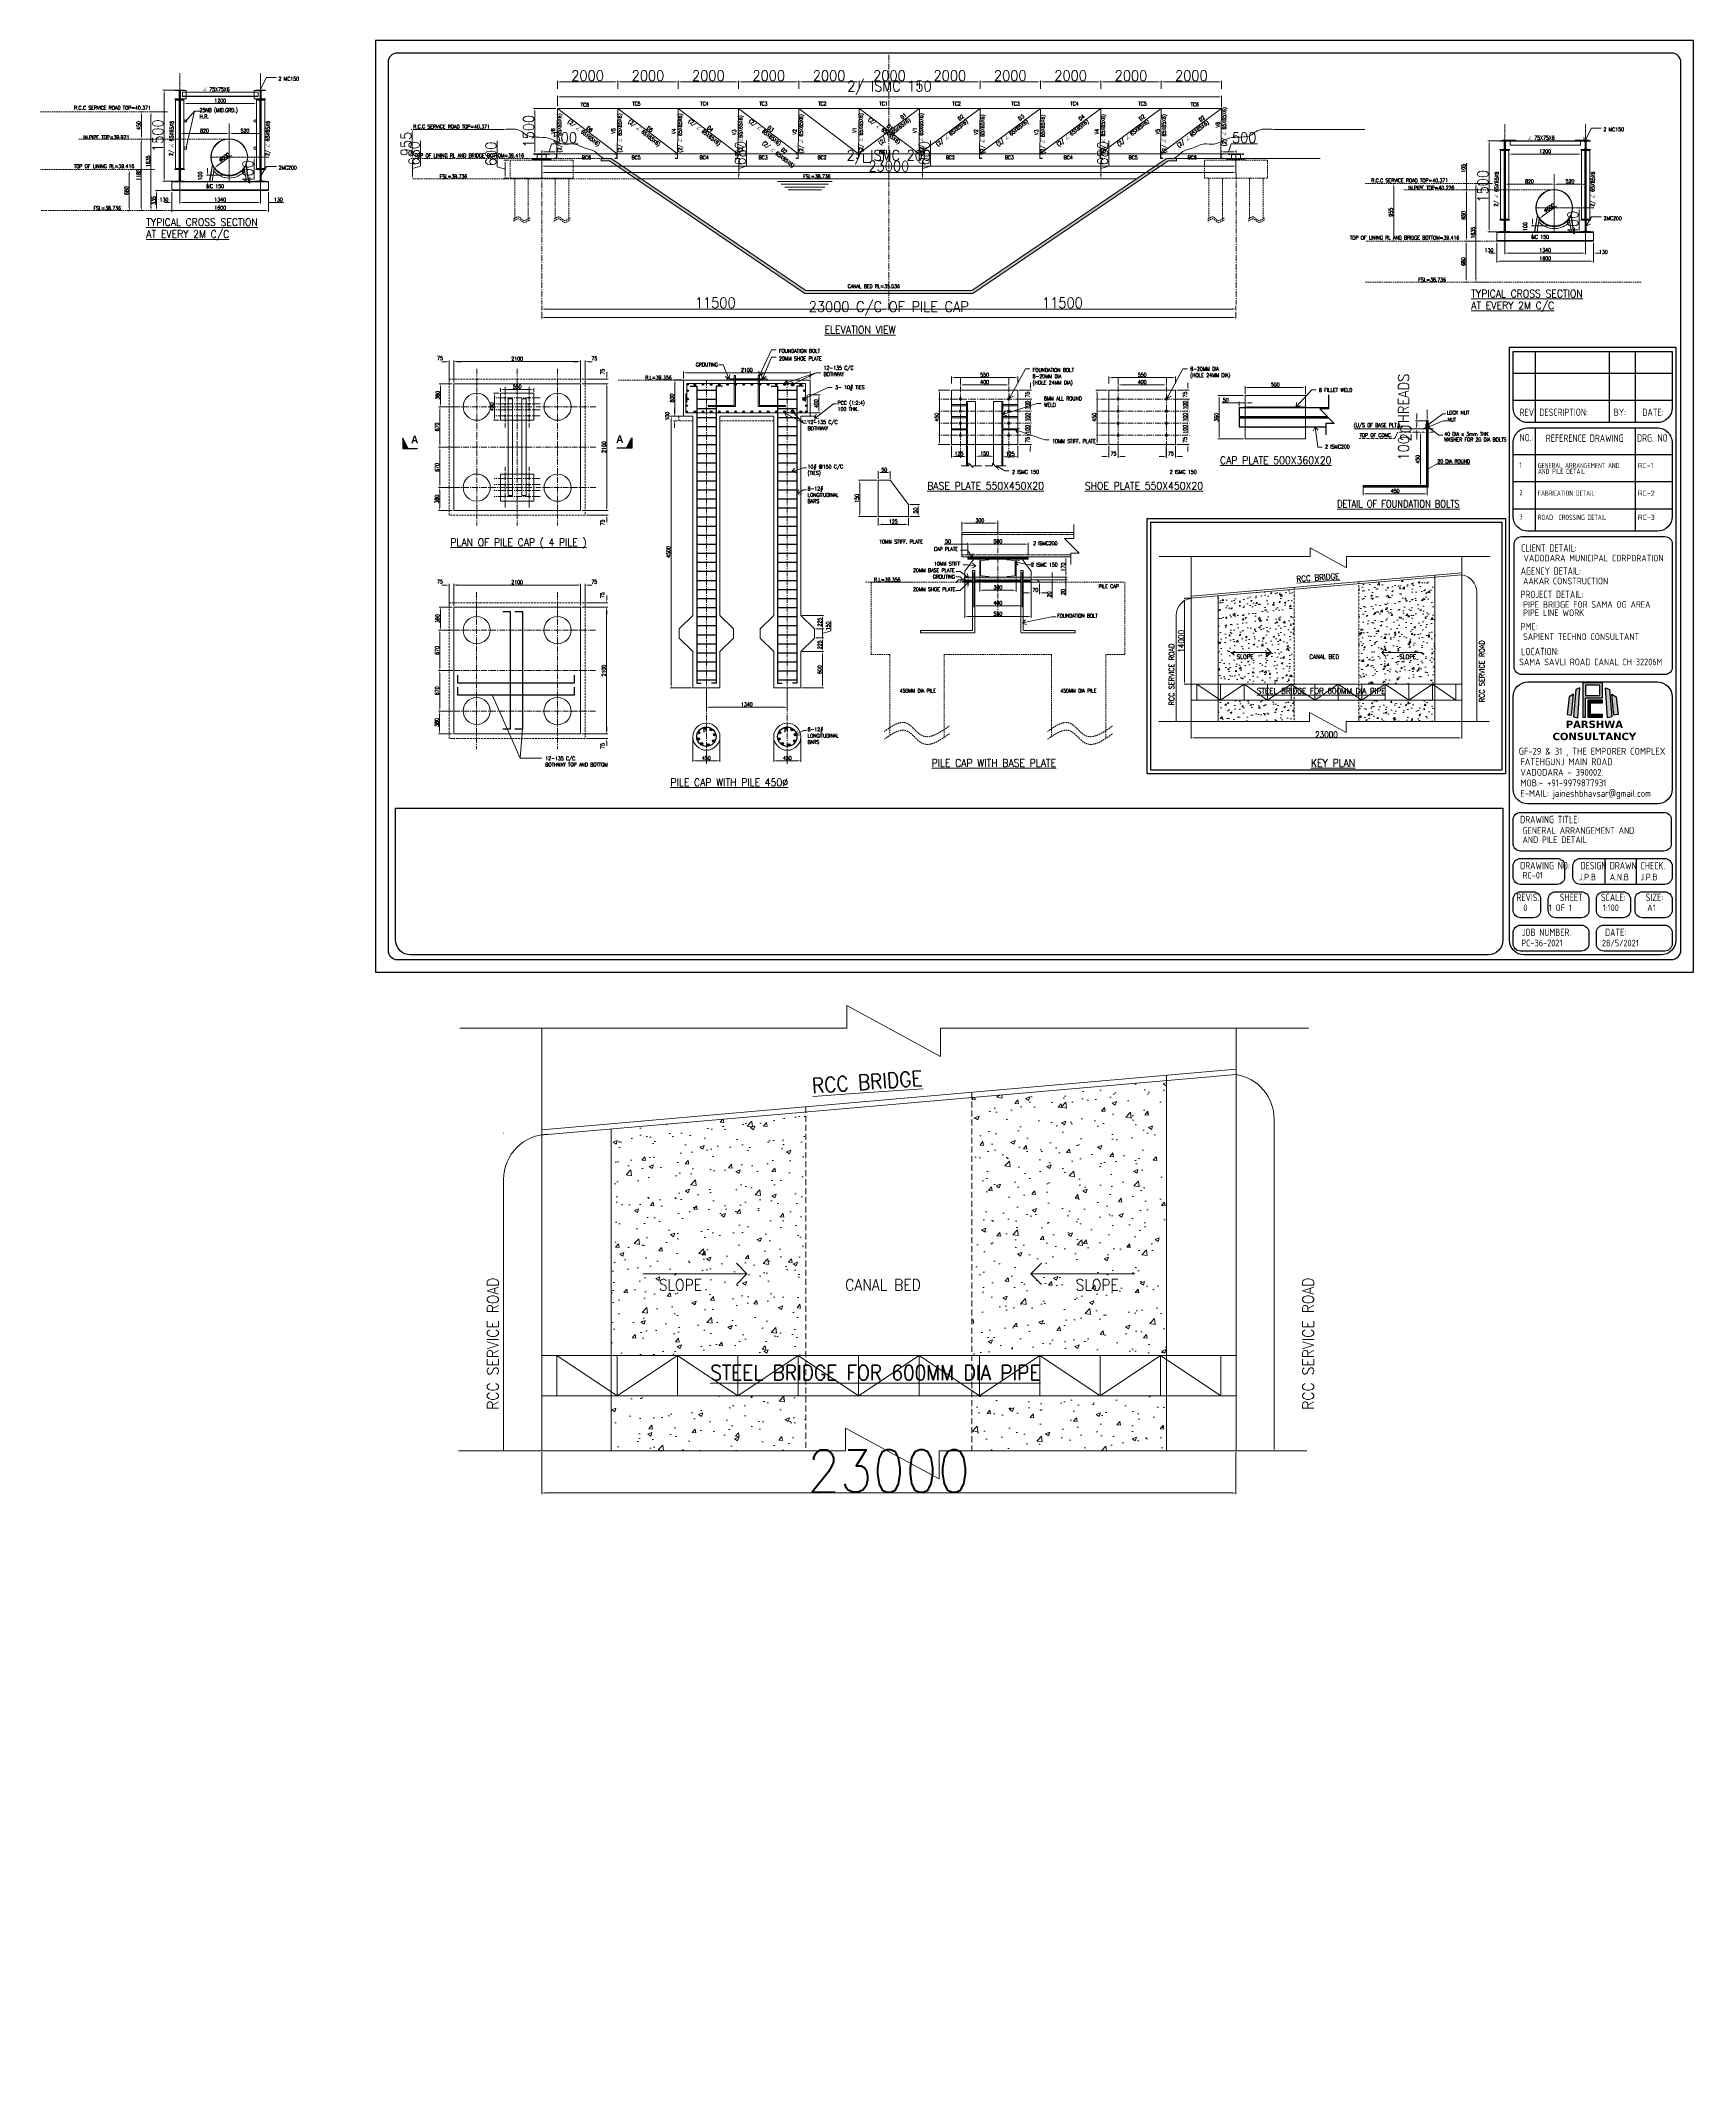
# Model space of a CAD drawing. Header units: millimetres. Extents: x 0 to 1124626, y -157535 to 82123.
# Drawn here: x 175408 to 230161, y -10154 to 57017 of the extents above; entities that cross this region are included whole.
import ezdxf

# ---------------------------------------------------------------- set-up
doc = ezdxf.new("R2010")
doc.units = ezdxf.units.MM
doc.header["$MEASUREMENT"] = 0
for name, pattern in [('CENTER', [2, 1.25, -0.25, 0.25, -0.25]), ('CENTER2', [28.575, 19.05, -3.175, 3.175, -3.175]), ('DASHED', [0.75, 0.5, -0.25]), ('HIDDEN', [0.375, 0.25, -0.125])]:
    doc.linetypes.add(name, pattern=pattern)
for name, color, linetype, lineweight in [('CN', 253, 'Continuous', 15), ('Dim', 6, 'Continuous', 13), ('FOOTING', 171, 'Continuous', 15), ('HIDE', 251, 'HIDDEN', 13), ('LINE-2C', 252, 'CENTER2', 9), ('PEDESTAL', 232, 'Continuous', 15), ('PLATE', 190, 'Continuous', 20), ('rSHEET', 2, 'Continuous', 30), ('STEEL', 240, 'Continuous', 30), ('STR', 112, 'Continuous', 18), ('STR. STEEL', 25, 'Continuous', 18), ('Text', 7, 'Continuous', 15), ('TEXT-4', 2, 'Continuous', 25), ('TITLE TEXT', 50, 'Continuous', 18)]:
    doc.layers.add(name, color=color, linetype=linetype, lineweight=lineweight)
doc.layers.add('D-NW-TX-UNCONTROLLED', color=2, linetype='Continuous')
doc.layers.add('SUGGESTION', color=7, linetype='Continuous')
doc.styles.add('111', font='bold.shx', dxfattribs={"width": 0.9, "height": 90})
doc.styles.add('style1', font='romans.shx', dxfattribs={"width": 0.9, "height": 300})
doc.styles.add('TEXT3', font='geniso.shx')
doc.styles.add('TEXT3 0.75NA', font='geniso.shx', dxfattribs={"width": 0.75})
doc.dimstyles.new('2.0 DIM-1', dxfattribs={"dimscale": 40, "dimtxt": 125, "dimasz": 3, "dimexe": 1, "dimexo": 1.2, "dimgap": 0.8, "dimtad": 1, "dimdec": 0, "dimlfac": 0.5, "dimzin": 1, "dimdsep": 46, "dimtxsty": 'style1', "dimcen": 2, "dimclrd": 8, "dimclre": 8, "dimclrt": 7, "dimadec": 0, "dimazin": 0, "dimtfac": 1, "dimtdec": 0, "dimtofl": 0, "dimtmove": 1, "dimatfit": 3, "dimfxl": 1, "dimtolj": 1, "dimtzin": 0, "dimlwd": 9, "dimlwe": 9, "dimarcsym": 1})
doc.dimstyles.new('4.0 DIM-1', dxfattribs={"dimscale": 40, "dimtxt": 125, "dimasz": 3, "dimexe": 1, "dimexo": 1.2, "dimgap": 0.8, "dimtad": 1, "dimdec": 0, "dimlfac": 0.25, "dimzin": 1, "dimdsep": 46, "dimtxsty": 'style1', "dimcen": 2, "dimclrd": 8, "dimclre": 8, "dimclrt": 7, "dimadec": 0, "dimazin": 0, "dimtfac": 1, "dimtdec": 0, "dimtofl": 0, "dimtmove": 1, "dimatfit": 3, "dimfxl": 1, "dimtolj": 1, "dimtzin": 0, "dimlwd": 9, "dimlwe": 9, "dimarcsym": 1})
doc.dimstyles.new('8.0 DIM-1', dxfattribs={"dimscale": 40, "dimtxt": 125, "dimasz": 3, "dimexe": 1, "dimexo": 1.2, "dimgap": 0.8, "dimtad": 1, "dimdec": 0, "dimlfac": 0.125, "dimzin": 1, "dimdsep": 46, "dimtxsty": 'style1', "dimcen": 2, "dimclrd": 8, "dimclre": 8, "dimclrt": 7, "dimadec": 0, "dimazin": 0, "dimtfac": 1, "dimtdec": 0, "dimtofl": 0, "dimtmove": 1, "dimatfit": 3, "dimfxl": 1, "dimtolj": 1, "dimtzin": 0, "dimlwd": 9, "dimlwe": 9, "dimarcsym": 1})
doc.dimstyles.new('Copy of DIM-1', dxfattribs={"dimscale": 40, "dimtxt": 125, "dimasz": 3, "dimexe": 1, "dimexo": 1.2, "dimgap": 0.8, "dimtad": 1, "dimdec": 0, "dimzin": 1, "dimdsep": 46, "dimtxsty": 'style1', "dimcen": 2, "dimclrd": 8, "dimclre": 8, "dimclrt": 7, "dimadec": 0, "dimazin": 0, "dimtfac": 1, "dimtdec": 0, "dimtofl": 0, "dimtmove": 1, "dimatfit": 3, "dimfxl": 1, "dimtolj": 1, "dimtzin": 0, "dimlwd": 9, "dimlwe": 9, "dimarcsym": 1})
doc.dimstyles.new('p-100', dxfattribs={"dimscale": 0.5, "dimtxt": 0.25, "dimasz": 0.25, "dimexe": 0.01, "dimexo": 0.0625, "dimgap": 0.25, "dimtad": 1, "dimdec": 0, "dimlfac": 1000, "dimzin": 4, "dimdsep": 46, "dimtxsty": 'Standard', "dimblk": 'ARCHTICK', "dimcen": 0, "dimdle": 0.01, "dimclrd": 3, "dimclre": 3, "dimclrt": 6, "dimadec": 0, "dimazin": 0, "dimtfac": 1, "dimtdec": 0, "dimtmove": 1, "dimatfit": 3, "dimfxl": 1, "dimtolj": 1, "dimtzin": 4, "dimlwd": 5, "dimlwe": 5, "dimarcsym": 0})

msp = doc.modelspace()

# ---------------------------------------------------------------- texts
at = {"layer": 'Dim', "color": 7, "ltscale": 20, "insert": (202945.5005, 53009.7013), "char_height": 125, "attachment_point": 7, "style": 'style1'}
msp.add_mtext('\\A1;', dxfattribs=at)
at = {"layer": 'PLATE', "color": 2, "ltscale": 20, "insert": (184572.8552, -10153.6575), "char_height": 125, "attachment_point": 1, "style": 'style1'}
msp.add_mtext('\\A1;', dxfattribs=at)
at = {"layer": 'rSHEET', "style": 'TEXT3 0.75NA', "width": 0.75}
for s, height, p in [('REV:', 244.99082, (224403.092, 44576.5034)), ('DESCRIPTION:', 244.990816, (225056.1791, 44576.5034)), ('BY:', 244.99082, (227523.1115, 44576.5034)), ('DATE:', 244.99082, (228470.8544, 44576.5034)), ('NO.:', 244.99082, (224403.092, 43734.724)), ('REFERENCE DRAWING', 244.990816, (225270.5748, 43716.8753)), ('DRG. NO', 244.99082, (228292.1931, 43725.8607)), ('1', 173.226, (224398.2509, 42864.2087)), ('GENERAL ARRANGEMENT AND ', 173.226006, (225010.127, 42846.6418)), ('AND PILE DETAIL', 173.226006, (225010.127, 42654.538)), ('2', 173.226, (224398.2509, 41948.115)), ('FABRICATION DETAIL', 173.226006, (225010.127, 41930.5481)), ('3', 173.226, (224398.2509, 41146.4753)), ('ROAD  CROSSING DETAIL', 173.226006, (225010.127, 41128.9084)), ('CLIENT DETAIL:', 244.990816, (224455.1408, 40075.9821)), ('AGENCY DETAIL:', 244.990816, (224438.2365, 39316.2494)), ('PROJECT DETAIL:', 244.990816, (224438.2365, 38539.3359)), ('PMC: ', 244.99082, (224438.2365, 37472.8436)), ('LOCATION:', 244.99082, (224455.1408, 36647.5093)), ('DRAWING TITLE:', 244.990816, (224420.898, 31079.8162)), ('DRAWING NO:', 244.990816, (224420.898, 29551.7632)), ('DESIGN', 244.99082, (226420.3956, 29551.7632)), ('DRAWN', 244.99082, (227388.5769, 29551.7632)), ('CHECK.', 244.99082, (228412.9753, 29551.7632)), ('REVIS.:', 244.99082, (224298.173, 28500.339)), ('SHEET', 244.99082, (225734.4757, 28500.339)), ('SCALE:', 244.99082, (227097.4021, 28500.339)), ('SIZE:', 244.99082, (228582.5218, 28500.339)), ('JOB NUMBER.', 244.990816, (224476.2726, 27341.1188)), ('DATE:', 244.99082, (227232.4192, 27341.1188))]:
    msp.add_text(s, height=height, dxfattribs=at).set_placement(p)
at = {"layer": 'rSHEET'}
for s, height, style, p in [('RC-1', 173.22601, 'TEXT3 0.75NA', (228317.503, 42846.6418)), ('RC-2', 173.22601, 'TEXT3 0.75NA', (228317.503, 41930.5481)), ('RC-3', 173.22601, 'TEXT3 0.75NA', (228317.503, 41128.9084)), ('VADODARA MUNICIPAL CORPORATION', 220.491734, 'TEXT3', (224533.1914, 39754.5085)), ('AAKAR CONSTRUCTION ', 220.491734, 'TEXT3', (224516.2871, 38994.7758)), ('PIPE BRIDGE FOR SAMA OG AREA ', 220.491734, 'TEXT3', (224516.2871, 38217.8623)), ('PIPE LINE WORK', 220.491734, 'TEXT3', (224516.2871, 37943.9287)), ('SAPIENT TECHNO CONSULTANT ', 220.491734, 'TEXT3', (224516.2871, 37151.37)), ('SAMA SAVLI ROAD CANAL CH 32206M', 220.491734, 'TEXT3', (224388.7925, 36314.3523)), ('GENERAL ARRANGEMENT AND ', 220.491734, 'TEXT3', (224498.9486, 30728.1172)), ('AND PILE DETAIL', 220.491734, 'TEXT3', (224498.9486, 30422.2437)), ('RC-01', 220.49173, 'TEXT3', (224498.9486, 29245.9071)), ('J.P.B', 220.49173, 'TEXT3', (226363.6668, 29185.2419)), ('A.N.B', 220.49173, 'TEXT3', (227388.3917, 29185.2419)), ('J.P.B', 220.49173, 'TEXT3', (228405.2637, 29185.2419)), ('0', 220.4917, 'TEXT3', (224525.6209, 28166.994)), ('1 OF 1', 220.49173, 'TEXT3', (225370.0678, 28166.994)), ('1:100', 220.49173, 'TEXT3', (227155.9916, 28166.994)), ('A1', 220.49173, 'TEXT3', (228631.9797, 28166.994)), ('PC-36-2021', 220.49173, 'TEXT3', (224457.6044, 27000.235)), ('28/5/2021', 220.49173, 'TEXT3', (227128.2514, 26997.2316))]:
    msp.add_text(s, height=height, dxfattribs=dict(at, style=style)).set_placement(p)
at = {"layer": 'rSHEET', "lineweight": 13, "style": 'TEXT3'}
for s, p in [('GF-29 & 31 , THE EMPORER COMPLEX', (224374.9977, 33350.6896)), ('FATEHGUNJ MAIN ROAD', (224427.38, 33001.436)), ('VADODARA - 390002.', (224427.38, 32652.1824)), ('MOB:- +91-9979877931', (224427.38, 32302.9288)), ('E-MAIL: jaineshbhavsar@gmail.com', (224427.38, 31953.6753))]:
    msp.add_text(s, height=227.53424, dxfattribs=at).set_placement(p)
at = {"layer": 'Text', "ltscale": 20, "style": 'style1', "width": 0.8}
for s, p in [('R.C.C SERVICE ROAD TOP=40.371', (176518.7221, 54727.9008)), ('IN.PIPE TOP=39.921', (176824.2523, 53750.9407)), ('R.C.C SERVICE ROAD TOP=40.371', (187751.197, 54103.9261)), ('TOP OF LINING RL AND BRIDGE BOTTOM=39.416', (187800.8223, 53144.3795)), ('TOP OF LINING RL=39.416', (176513.8678, 52789.5106)), ('FSL=38.736', (188631.4303, 52450.4095)), ('FSL=38.736', (200668.2863, 52450.4095)), ('R.C.C SERVICE ROAD TOP=40.371', (219489.6094, 52319.4213)), ('IN.PIPE TOP=40.226', (220715.4086, 52073.1924)), ('FSL=38.736', (177159.6188, 51398.6531)), ('TOP OF LINING RL AND BRIDGE BOTTOM=39.416', (218783.564, 50421.7622)), ('FSL=38.736', (221050.7751, 49030.9047)), ('CANAL BED RL=35.036', (202145.4272, 48812.4818)), ('R.L=39.356', (195435.0902, 45785.3838)), ('GROUTING ', (197115.6013, 46216.4767)), ('(U/S OF BASE PLT.)', (218908.0908, 44208.0953)), ('LOCK NUT', (221989.901, 44623.0387)), ('NUT', (222013.4231, 44388.0149)), ('TOP OF CONC.', (219101.7279, 43873.2023)), ('WASHER FOR 20 DIA BOLTS', (221908.3328, 43732.4191)), ('40 DIA x 3mm THK', (221908.3328, 43915.8656)), ('20 DIA ROUND ', (221678.4824, 43009.0991)), ('2 ISMC200', (208289.4935, 40294.2444)), ('CAP PLATE', (205000.771, 40104.6763)), ('10MM STIFF', (205000.771, 39615.8072)), ('2 ISMC 150', (208218.9066, 39584.8075)), ('R.L=39.356', (203016.8109, 39088.6529)), ('20MM BASE PLATE', (204310.992, 39400.3907)), ('GROUTING ', (204966.0578, 39184.3136)), ('PILE CAP', (210453.3234, 38868.4434)), ('20MM SHOE PLATE', (204310.992, 38771.9696)), ('FOUNDATION BOLT', (209082.409, 37893.1893)), ('450MM DIA PILE', (203865.4035, 35408.6356)), ('450MM DIA PILE', (209187.0606, 35408.6356))]:
    msp.add_text(s, height=125, dxfattribs=at).set_placement(p)
at = {"layer": 'Text', "ltscale": 20, "style": 'style1'}
for s, insert, char_height, width, attachment_point in [('2 MC150', (183290.103, 55813.3425), 125, 3613.508763, 1), ('∠ 75X75X6', (180792.2034, 55465.8223), 125, 3613.508763, 1), ('25NB (MID.GRD.)\\PH.R.', (180676.076, 54772.0565), 125, 1873.527558, 1), ('TC6', (193304.6599, 54951.608), 125, 111.984005, 1), ('TC5', (195007.7937, 54987.9394), 125, 111.984005, 1), ('TC4', (197262.0931, 54987.9394), 125, 111.984005, 1), ('TC3', (199213.3287, 54987.9394), 125, 111.984005, 1), ('TC2', (201167.2077, 54987.9394), 125, 111.984005, 1), ('TC1', (203197.2119, 54987.9394), 125, 111.984005, 1), ('TC2', (205890.8127, 54987.9394), 125, 111.984005, 3), ('TC3', (207844.6917, 54987.9394), 125, 111.984005, 3), ('TC4', (209795.9273, 54987.9394), 125, 111.984005, 3), ('TC5', (212050.2266, 54987.9394), 125, 111.984005, 3), ('TC6', (213779.4539, 54963.9451), 125, 111.984005, 3), ('∠ 75X75X6', (224683.3597, 53854.1863), 125, 3613.508763, 1), ('2 MC150', (227181.2593, 54135.5941), 125, 3613.508763, 1), ('BC6', (193341.5933, 53206.0379), 125, 111.984005, 1), ('BC5', (194987.0968, 53206.0379), 125, 111.984005, 1), ('BC4', (197241.3961, 53206.0379), 125, 111.984005, 1), ('BC3', (199192.6317, 53206.0379), 125, 111.984005, 1), ('BC2', (201146.5108, 53206.0379), 125, 111.984005, 1), ('BC1', (203176.515, 53389.2361), 125, 111.984005, 1), ('BC2', (205693.2921, 53206.0379), 125, 111.984005, 3), ('BC3', (207647.1711, 53206.0379), 125, 111.984005, 3), ('BC4', (209598.4067, 53206.0379), 125, 111.984005, 3), ('BC5', (211748.0673, 53206.0379), 125, 111.984005, 3), ('BC6', (213708.5557, 53206.0379), 125, 111.984005, 3), ('2MC200', (183293.2241, 52866.9759), 125, 3613.508763, 1), ('MC 150', (180901.7903, 52250.8501), 125, 1213.170065, 1), ('2MC200', (227184.3804, 51189.2275), 125, 3613.508763, 1), ('MC 150', (224792.9466, 50573.1018), 125, 1213.170065, 1), ('20MM SHOE PLATE', (199866.573, 46419.3511), 125, 2209.977615, 7), ('FOUNDATION BOLT', (199866.573, 46668.7245), 125, 1577.336222, 7), ('12-135 C/C \\PBOTHWAY', (201346.3649, 45899.4627), 125, 1577.336222, 7), ('8-20MM DIA \\P(HOLE 24MM DIA)', (208272.3673, 45577.2146), 125, 1577.336222, 7), ('FOUNDATION BOLT', (208272.3673, 46035.2498), 125, 1577.336222, 7), ('8-20MM DIA \\P(HOLE 24MM DIA)', (213492.9451, 45824.2917), 125, 1577.336222, 7), ('3- 10# TIES', (201727.6729, 45422.446), 125, 1577.336222, 7), ('PCC (1:2:4) \\P100 THK.', (201813.6975, 45076.3658), 125, 1577.336222, 1), ('8MM ALL ROUND WELD', (208647.6388, 44882.4045), 125, 1577.336222, 7), ('8 FILLET WELD', (217757.2275, 45370.812), 125, 1577.336222, 7), ('12-135 C/C \\PBOTHWAY', (200817.2849, 44435.88), 125, 1577.336222, 1), ('10MM STIFF. PLATE', (208916.195, 43679.579), 125, 1577.336222, 7), ('2 ISMC200', (217959.2649, 43621.3902), 125, 1577.336222, 1), ('10# @150 C/C\\P(TIES)', (200817.2849, 42958.8991), 125, 1577.336222, 1), ('2 ISMC 150', (207590.5754, 42657.2054), 125, 1577.336222, 7), ('2 ISMC 150', (212811.1532, 42657.2054), 125, 1577.336222, 7), ('8-12# LONGITUDINAL BARS', (200817.2849, 42230.1489), 125, 1577.336222, 1), ('10MM STIFF. PLATE', (203185.4905, 40348.2895), 125, 1577.336222, 7), ('8-12# LONGITUDINAL BARS', (200817.2849, 34251.6596), 125, 1577.336222, 1), ('12-135 C/C \\PBOTHWAY TOP AND BOTTOM', (192127.032, 33292.1575), 125, 3202.621367, 1), ('SLOPE', (195889.3835, 15591.3038), 375, 4732.008666, 7), ('CANAL BED', (202063.8159, 15591.3038), 375, 4732.008666, 7), ('SLOPE', (211127.2429, 15591.3038), 375, 4732.008666, 9)]:
    msp.add_mtext(s, dxfattribs=dict(at, insert=insert, char_height=char_height, width=width, attachment_point=attachment_point))
for s, insert, char_height, width, attachment_point, rotation in [('\\pxi10.7408;V6\\P\\pi5.79088;(2/ ∠ 65X65X6)', (192322.1088, 52584.9731), 125, 2273.07458, 1, 90), ('\\pxi10.7408;V5\\P\\pi5.79088;(2/ ∠ 65X65X6)', (194322.1088, 52585.0595), 125, 2273.07458, 1, 90), ('\\pi1342.6;V4\\P\\pi723.86;(2/ ∠ 65X65X6)', (196321.7283, 52578.0988), 125, 2273.07458, 1, 90), ('\\pxi10.5624;D4\\P\\pi5.59088;(2/ ∠ 65X65X6)', (196523.276, 55029.4091), 125, 2822.717504, 1, 321.334521977), ('\\pi1345.3;V3\\P\\pi780.11;(2/ ∠65X65X6)', (198322.0936, 52541.6298), 125, 2273.07458, 1, 90), ('\\pxi10.5624;D3\\P\\pi5.59088;(2/ ∠ 65X65X6)', (198523.276, 55029.4091), 125, 2822.717504, 1, 321.334521977), ('\\pi1345.3;V2\\P\\pi723.86;(2/ ∠ 65X65X6)', (200329.2553, 52555.9388), 125, 2273.07458, 1, 90), ('\\pi1361.4;V1\\P\\pi723.86;(2/ ∠ 65X65X6)', (202307.7713, 52594.5892), 125, 2273.07458, 1, 90), ('\\pxi10.5624;D1\\P\\pi5.59088;(2/ ∠ 65X65X6)', (202477.4674, 55084.2702), 125, 2822.717504, 1, 321.334521977), ('\\pxi10.5624;D1\\P\\pi5.59088;(2/ ∠ 65X65X6)', (204028.3273, 54623.002), 125, 2822.717504, 3, 38.665478023), ('\\pi1361.4,t1361.4;V1\\P\\pi723.86,tz;(2/ ∠ 65X65X6)', (204307.7713, 52591.2405), 125, 2273.07458, 1, 90), ('\\pxi10.5624;D2\\P\\pi5.59088;(2/ ∠ 65X65X6)', (205931.4884, 54577.3694), 125, 2822.717504, 3, 38.665478023), ('\\pi1345.3,t2845.3;V2\\P\\pi723.86,tz;(2/ ∠ 65X65X6)', (206708.8551, 52549.3835), 125, 2273.07458, 7, 90), ('\\pxi10.5624;D3\\P\\pi5.59088;(2/ ∠ 65X65X6)', (207931.4884, 54577.3694), 125, 2822.717504, 3, 38.665478023), ('\\pi1345.3;V3\\P\\pi723.86;(2/ ∠ 65X65X6)', (208708.8551, 52540.8634), 125, 2273.07458, 7, 90), ('\\pxi10.5624;D4\\P\\pi5.59088;(2/ ∠ 65X65X6)', (209931.4884, 54577.3694), 125, 2822.717504, 3, 38.665478023), ('\\pi1342.6;V4\\P\\pi723.86;(2/ ∠ 65X65X6)', (210708.8551, 52561.9275), 125, 2273.07458, 7, 90), ('\\pxi10.5624;D2\\P\\pi5.59088;(2/ ∠ 65X65X6)', (211931.4884, 54577.3694), 125, 2822.717504, 3, 38.665478023), ('\\pxi10.7408;V5\\P\\pi5.79088;(2/ ∠ 65X65X6)', (212728.4064, 52561.9275), 125, 2273.07458, 7, 90), ('\\pxi10.5624;D2\\P\\pi5.59088;(2/ ∠ 65X65X6)', (213912.8499, 54541.7488), 125, 2822.717504, 3, 38.665478023), ('\\pxi10.7408;V6\\P\\pi5.79088;(2/ ∠ 65X65X6)', (214719.5137, 52793.3476), 125, 2273.07458, 7, 90), ('2/ ∠ 65X65X6', (179693.4472, 54353.5857), 125, 2626.169683, 3, 88.702126196), ('2/ ∠ 65X65X6', (182879.2924, 54353.5857), 125, 2626.169683, 3, 88.702126196), ('\\pxi10.5624;D6\\P\\pi5.59088;(2/ ∠ 65X65X6)', (192526.1145, 55014.0086), 125, 2822.717504, 1, 321.334521977), ('\\pxi10.5624;D5\\P\\pi5.59088;(2/ ∠ 65X65X6)', (194526.1145, 55014.0086), 125, 2822.717504, 1, 321.334521977), ('\\pxi10.5624;D2\\P\\pi5.59088;(2/ ∠ 65X65X6)', (198970.2286, 54301.4182), 125, 2822.717504, 1, 321.334521977), ('2/ ∠ 65X65X6', (223584.6035, 52675.8373), 125, 2626.169683, 3, 88.702126196), ('2/ ∠ 65X65X6', (226770.4487, 52675.8373), 125, 2626.169683, 3, 88.702126196), ('RCC SERVICE ROAD', (190577.3399, 11639.295), 375, 4732.008666, 7, 90), ('RCC SERVICE ROAD', (217586.9158, 11639.295), 375, 4732.008666, 7, 90)]:
    msp.add_mtext(s, dxfattribs=dict(at, insert=insert, char_height=char_height, width=width, attachment_point=attachment_point, rotation=rotation))
at = {"layer": 'TITLE TEXT', "ltscale": 20, "style": 'style1', "width": 0.8}
msp.add_text('%%UDETAIL OF FOUNDATION BOLTS', height=250, dxfattribs=at).set_placement((218355.2662, 41537.9553))
at = {"layer": 'TITLE TEXT', "color": 1, "ltscale": 20, "char_height": 250, "width": 4706.261719, "attachment_point": 1, "style": 'style1'}
for s, insert in [('{\\LTYPICAL CROSS SECTION}', (178910.5772, 51122.2509)), ('{\\LAT EVERY 2M C/C}', (178910.5772, 50729.2085)), ('{\\LTYPICAL CROSS SECTION}', (222801.7335, 48754.5025)), ('{\\LAT EVERY 2M C/C}', (222801.7335, 48361.4602))]:
    msp.add_mtext(s, dxfattribs=dict(at, insert=insert))
at = {"layer": 'TITLE TEXT', "ltscale": 20, "attachment_point": 1, "style": 'style1'}
for s, insert, char_height, width in [('{\\LELEVATION VIEW}', (201378.75, 47557.8498), 250, 8570.669872), ('{\\LCAP PLATE 500X360X20}', (214477.63, 43233.0243), 250, 8570.669872), ('{\\LBASE PLATE 550X450X20}', (204779.609, 42384.1643), 250, 8570.669872), ('{\\LSHOE PLATE 550X450X20}', (210000.1867, 42384.1643), 250, 8570.669872), ('{\\LPLAN OF PILE CAP ( 4 PILE ) }', (188983.1962, 40512.0539), 250, 8570.669872), ('{\\LPILE CAP WITH BASE PLATE}', (204923.2087, 33199.9328), 250, 8570.669872), ('{\\LKEY PLAN}', (217492.051, 33199.9328), 250, 8570.669872), ('{\\LPILE CAP WITH PILE 450%%C}', (196273.6616, 32558.5279), 250, 8570.669872), ('{\\LSTEEL BRIDGE FOR 600MM DIA PIPE }', (197593.7342, 13120.5302), 500, 17141.339743)]:
    msp.add_mtext(s, dxfattribs=dict(at, insert=insert, char_height=char_height, width=width))
at = {"layer": 'TITLE TEXT', "ltscale": 20, "insert": (200946.2624, 22626.9092), "char_height": 500, "width": 17141.339743, "attachment_point": 1, "rotation": 3.960771026, "style": 'style1'}
msp.add_mtext('{\\LRCC BRIDGE}', dxfattribs=at)

# ---------------------------------------------------------------- blocks, each defined once
blk = doc.blocks.new('*D105')
at = {"layer": 'DEFPOINTS', "color": 0, "ltscale": 20, "transparency": 16777216}
for p in [(226249, 51473), (226248, 50673), (226375, 50673)]:
    blk.add_point(p, dxfattribs=at)
at = {"layer": 'Dim', "color": 8, "lineweight": 9, "ltscale": 20, "transparency": 16777216}
for p, q in [((226297, 51473), (226415, 51473)), ((226375, 51353), (226375, 50793)), ((226296, 50673), (226415, 50673))]:
    blk.add_line(p, q, dxfattribs=at)
at = {"layer": 'Dim', "color": 8, "ltscale": 20, "transparency": 16777216}
for points in [[(226395, 51353), (226355, 51353), (226375, 51473)], [(226355, 50793), (226395, 50793), (226375, 50673)]]:
    blk.add_solid(points, dxfattribs=at)
at = {"layer": 'Dim', "color": 7, "ltscale": 20, "transparency": 16777216, "insert": (226168, 50973), "char_height": 350, "attachment_point": 5, "rotation": 90, "style": 'style1'}
blk.add_mtext('\\A1;400', dxfattribs=at)
blk = doc.blocks.new('*D106')
at = {"layer": 'DEFPOINTS', "color": 0, "ltscale": 20, "transparency": 16777216}
for p in [(223394, 53697), (223854, 53697), (223750, 50676)]:
    blk.add_point(p, dxfattribs=at)
at = {"layer": 'Dim', "color": 8, "lineweight": 9, "ltscale": 20, "transparency": 16777216}
for p, q in [((223806, 53697), (223354, 53697)), ((223394, 50796), (223394, 53577)), ((223702, 50676), (223354, 50676))]:
    blk.add_line(p, q, dxfattribs=at)
at = {"layer": 'Dim', "color": 8, "ltscale": 20, "transparency": 16777216}
for points in [[(223414, 53577), (223374, 53577), (223394, 53697)], [(223374, 50796), (223414, 50796), (223394, 50676)]]:
    blk.add_solid(points, dxfattribs=at)
at = {"layer": 'Dim', "color": 7, "ltscale": 20, "transparency": 16777216, "insert": (223187, 52187), "char_height": 350, "attachment_point": 5, "rotation": 90, "style": 'style1'}
blk.add_mtext('\\A1;1500', dxfattribs=at)
blk = doc.blocks.new('*D107')
at = {"layer": 'DEFPOINTS', "color": 0, "ltscale": 20, "transparency": 16777216}
for p in [(223910, 50696), (226590, 50696), (226590, 49974)]:
    blk.add_point(p, dxfattribs=at)
at = {"layer": 'Dim', "color": 8, "lineweight": 9, "ltscale": 20, "transparency": 16777216}
for p, q in [((223910, 50648), (223910, 49934)), ((226590, 50648), (226590, 49934)), ((224030, 49974), (226470, 49974))]:
    blk.add_line(p, q, dxfattribs=at)
at = {"layer": 'Dim', "color": 8, "ltscale": 20, "transparency": 16777216}
for points in [[(224030, 49994), (224030, 49954), (223910, 49974)], [(226470, 49994), (226470, 49954), (226590, 49974)]]:
    blk.add_solid(points, dxfattribs=at)
at = {"layer": 'Dim', "color": 7, "ltscale": 20, "transparency": 16777216, "insert": (225250, 50069), "char_height": 125, "attachment_point": 5, "style": 'style1'}
blk.add_mtext('\\A1;1340', dxfattribs=at)
blk = doc.blocks.new('*D108')
at = {"layer": 'DEFPOINTS', "color": 0, "ltscale": 20, "transparency": 16777216}
for p in [(224050, 53368), (226450, 53368), (226450, 53254)]:
    blk.add_point(p, dxfattribs=at)
at = {"layer": 'Dim', "color": 8, "lineweight": 9, "ltscale": 20, "transparency": 16777216}
for p, q in [((224050, 53320), (224050, 53214)), ((224170, 53254), (226330, 53254)), ((226450, 53320), (226450, 53214))]:
    blk.add_line(p, q, dxfattribs=at)
at = {"layer": 'Dim', "color": 8, "ltscale": 20, "transparency": 16777216}
for points in [[(224170, 53274), (224170, 53234), (224050, 53254)], [(226330, 53274), (226330, 53234), (226450, 53254)]]:
    blk.add_solid(points, dxfattribs=at)
at = {"layer": 'Dim', "color": 7, "ltscale": 20, "transparency": 16777216, "insert": (225250, 53348), "char_height": 125, "attachment_point": 5, "style": 'style1'}
blk.add_mtext('\\A1;1200', dxfattribs=at)
blk = doc.blocks.new('*D109')
at = {"layer": 'DEFPOINTS', "color": 0, "ltscale": 20, "transparency": 16777216}
for p in [(226038, 51822), (225062, 51124)]:
    blk.add_point(p, dxfattribs=at)
at = {"layer": 'Dim', "color": 8, "lineweight": 9, "ltscale": 20, "transparency": 16777216}
blk.add_line((225628, 51528), (225160, 51194), dxfattribs=at)
at = {"layer": 'Dim', "color": 8, "ltscale": 20, "transparency": 16777216}
blk.add_solid([(225148, 51210), (225171, 51178), (225062, 51124)], dxfattribs=at)
at = {"layer": 'Dim', "color": 7, "ltscale": 20, "transparency": 16777216, "insert": (225387, 51473), "char_height": 125, "attachment_point": 5, "rotation": 35.55571, "style": 'style1'}
blk.add_mtext('\\A1;∅600', dxfattribs=at)
blk = doc.blocks.new('*D110')
at = {"layer": 'DEFPOINTS', "color": 0, "ltscale": 20, "transparency": 16777216}
for p in [(222638, 52073), (222731, 52073), (222776, 50373)]:
    blk.add_point(p, dxfattribs=at)
at = {"layer": 'Dim', "color": 8, "lineweight": 9, "ltscale": 20, "transparency": 16777216}
for p, q in [((222683, 52073), (222598, 52073)), ((222638, 50493), (222638, 51953)), ((222728, 50373), (222598, 50373))]:
    blk.add_line(p, q, dxfattribs=at)
at = {"layer": 'Dim', "color": 8, "ltscale": 20, "transparency": 16777216}
for points in [[(222618, 51953), (222658, 51953), (222638, 52073)], [(222618, 50493), (222658, 50493), (222638, 50373)]]:
    blk.add_solid(points, dxfattribs=at)
at = {"layer": 'Dim', "color": 7, "ltscale": 20, "transparency": 16777216, "insert": (222543, 51223), "char_height": 125, "attachment_point": 5, "rotation": 90, "style": 'style1'}
blk.add_mtext('\\A1;850', dxfattribs=at)
blk = doc.blocks.new('*D111')
at = {"layer": 'DEFPOINTS', "color": 0, "ltscale": 20, "transparency": 16777216}
for p in [(224832, 50673), (225550, 50873), (225550, 50673)]:
    blk.add_point(p, dxfattribs=at)
at = {"layer": 'Dim', "color": 8, "lineweight": 9, "ltscale": 20, "transparency": 16777216}
for p, q in [((224832, 50993), (224832, 51113)), ((225502, 50873), (224792, 50873)), ((225502, 50673), (224792, 50673)), ((224832, 50553), (224832, 50433))]:
    blk.add_line(p, q, dxfattribs=at)
at = {"layer": 'Dim', "color": 8, "ltscale": 20, "transparency": 16777216}
for points in [[(224812, 50993), (224852, 50993), (224832, 50873)], [(224812, 50553), (224852, 50553), (224832, 50673)]]:
    blk.add_solid(points, dxfattribs=at)
at = {"layer": 'Dim', "color": 7, "ltscale": 20, "transparency": 16777216, "insert": (224587, 50850), "char_height": 125, "attachment_point": 5, "rotation": 90, "style": 'style1'}
blk.add_mtext('\\A1;100', dxfattribs=at)
blk = doc.blocks.new('*D112')
at = {"layer": 'DEFPOINTS', "color": 0, "ltscale": 20, "transparency": 16777216}
for p in [(226590, 50364), (226850, 50360), (226850, 49974)]:
    blk.add_point(p, dxfattribs=at)
at = {"layer": 'Dim', "color": 8, "lineweight": 9, "ltscale": 20, "transparency": 16777216}
for p, q in [((226470, 49974), (226350, 49974)), ((226590, 50316), (226590, 49934)), ((226850, 50312), (226850, 49934)), ((226970, 49974), (227090, 49974))]:
    blk.add_line(p, q, dxfattribs=at)
at = {"layer": 'Dim', "color": 8, "ltscale": 20, "transparency": 16777216}
for points in [[(226470, 49994), (226470, 49954), (226590, 49974)], [(226970, 49994), (226970, 49954), (226850, 49974)]]:
    blk.add_solid(points, dxfattribs=at)
at = {"layer": 'Dim', "color": 7, "ltscale": 20, "transparency": 16777216, "insert": (227178, 50010), "char_height": 125, "attachment_point": 5, "style": 'style1'}
blk.add_mtext('\\A1;130', dxfattribs=at)
blk = doc.blocks.new('*D113')
at = {"layer": 'DEFPOINTS', "color": 0, "ltscale": 20, "transparency": 16777216}
for p in [(223650, 50364), (223650, 49974), (223910, 50364)]:
    blk.add_point(p, dxfattribs=at)
at = {"layer": 'Dim', "color": 8, "lineweight": 9, "ltscale": 20, "transparency": 16777216}
for p, q in [((223530, 49974), (223410, 49974)), ((223650, 50316), (223650, 49934)), ((223910, 50316), (223910, 49934)), ((224030, 49974), (224150, 49974))]:
    blk.add_line(p, q, dxfattribs=at)
at = {"layer": 'Dim', "color": 8, "ltscale": 20, "transparency": 16777216}
for points in [[(223530, 49994), (223530, 49954), (223650, 49974)], [(224030, 49994), (224030, 49954), (223910, 49974)]]:
    blk.add_solid(points, dxfattribs=at)
at = {"layer": 'Dim', "color": 7, "ltscale": 20, "transparency": 16777216, "insert": (223390, 50068), "char_height": 125, "attachment_point": 5, "style": 'style1'}
blk.add_mtext('\\A1;130', dxfattribs=at)
blk = doc.blocks.new('*D114')
at = {"layer": 'DEFPOINTS', "color": 0, "ltscale": 20, "transparency": 16777216}
for p in [(223910, 52260), (225550, 52260), (225550, 52258)]:
    blk.add_point(p, dxfattribs=at)
at = {"layer": 'Dim', "color": 8, "lineweight": 9, "ltscale": 20, "transparency": 16777216}
for p, q in [((223910, 52212), (223910, 52218)), ((224030, 52258), (225430, 52258)), ((225550, 52212), (225550, 52218))]:
    blk.add_line(p, q, dxfattribs=at)
at = {"layer": 'Dim', "color": 8, "ltscale": 20, "transparency": 16777216}
for points in [[(224030, 52278), (224030, 52238), (223910, 52258)], [(225430, 52278), (225430, 52238), (225550, 52258)]]:
    blk.add_solid(points, dxfattribs=at)
at = {"layer": 'Dim', "color": 7, "ltscale": 20, "transparency": 16777216, "insert": (224730, 52352), "char_height": 125, "attachment_point": 5, "style": 'style1'}
blk.add_mtext('\\A1;820', dxfattribs=at)
blk = doc.blocks.new('*D115')
at = {"layer": 'DEFPOINTS', "color": 0, "ltscale": 20, "transparency": 16777216}
for p in [(225550, 52212), (226590, 52255), (226590, 52212)]:
    blk.add_point(p, dxfattribs=at)
at = {"layer": 'Dim', "color": 8, "lineweight": 9, "ltscale": 20, "transparency": 16777216}
for p, q in [((225550, 52260), (225550, 52295)), ((225670, 52255), (226470, 52255)), ((226590, 52260), (226590, 52295))]:
    blk.add_line(p, q, dxfattribs=at)
at = {"layer": 'Dim', "color": 8, "ltscale": 20, "transparency": 16777216}
for points in [[(225670, 52275), (225670, 52235), (225550, 52255)], [(226470, 52275), (226470, 52235), (226590, 52255)]]:
    blk.add_solid(points, dxfattribs=at)
at = {"layer": 'Dim', "color": 7, "ltscale": 20, "transparency": 16777216, "insert": (226070, 52349), "char_height": 125, "attachment_point": 5, "style": 'style1'}
blk.add_mtext('\\A1;520', dxfattribs=at)
blk = doc.blocks.new('*D116')
at = {"layer": 'DEFPOINTS', "color": 0, "ltscale": 20, "transparency": 16777216}
for p in [(222957, 52283), (223557, 52283), (223402, 49013)]:
    blk.add_point(p, dxfattribs=at)
at = {"layer": 'Dim', "color": 8, "lineweight": 9, "ltscale": 20, "transparency": 16777216}
for p, q in [((223509, 52283), (222917, 52283)), ((222957, 49133), (222957, 52163)), ((223354, 49013), (222917, 49013))]:
    blk.add_line(p, q, dxfattribs=at)
at = {"layer": 'Dim', "color": 8, "ltscale": 20, "transparency": 16777216}
for points in [[(222937, 52163), (222977, 52163), (222957, 52283)], [(222937, 49133), (222977, 49133), (222957, 49013)]]:
    blk.add_solid(points, dxfattribs=at)
at = {"layer": 'Dim', "color": 7, "ltscale": 20, "transparency": 16777216, "insert": (222862, 50648), "char_height": 125, "attachment_point": 5, "rotation": 90, "style": 'style1'}
blk.add_mtext('\\A1;1635', dxfattribs=at)
blk = doc.blocks.new('*D117')
at = {"layer": 'DEFPOINTS', "color": 0, "ltscale": 20, "transparency": 16777216}
for p in [(223650, 50164), (226850, 50164), (226850, 49703)]:
    blk.add_point(p, dxfattribs=at)
at = {"layer": 'Dim', "color": 8, "lineweight": 9, "ltscale": 20, "transparency": 16777216}
for p, q in [((223650, 50116), (223650, 49663)), ((226850, 50116), (226850, 49663)), ((223770, 49703), (226730, 49703))]:
    blk.add_line(p, q, dxfattribs=at)
at = {"layer": 'Dim', "color": 8, "ltscale": 20, "transparency": 16777216}
for points in [[(223770, 49723), (223770, 49683), (223650, 49703)], [(226730, 49723), (226730, 49683), (226850, 49703)]]:
    blk.add_solid(points, dxfattribs=at)
at = {"layer": 'Dim', "color": 7, "ltscale": 20, "transparency": 16777216, "insert": (225250, 49798), "char_height": 125, "attachment_point": 5, "style": 'style1'}
blk.add_mtext('\\A1;1600', dxfattribs=at)
blk = doc.blocks.new('*D118')
at = {"layer": 'DEFPOINTS', "color": 0, "ltscale": 20, "transparency": 16777216}
for p in [(222514, 52283), (222514, 52073), (222639, 52073)]:
    blk.add_point(p, dxfattribs=at)
at = {"layer": 'Dim', "color": 8, "lineweight": 9, "ltscale": 20, "transparency": 16777216}
for p, q in [((222639, 52950), (222639, 52283)), ((222639, 52403), (222639, 52523)), ((222562, 52283), (222679, 52283)), ((222562, 52073), (222679, 52073)), ((222639, 52283), (222639, 52073)), ((222639, 51953), (222639, 51833))]:
    blk.add_line(p, q, dxfattribs=at)
at = {"layer": 'Dim', "color": 8, "ltscale": 20, "transparency": 16777216}
for points in [[(222619, 52403), (222659, 52403), (222639, 52283)], [(222619, 51953), (222659, 51953), (222639, 52073)]]:
    blk.add_solid(points, dxfattribs=at)
at = {"layer": 'Dim', "color": 7, "ltscale": 20, "transparency": 16777216, "insert": (222544, 52781), "char_height": 125, "attachment_point": 5, "rotation": 90, "style": 'style1'}
blk.add_mtext('\\A1;105', dxfattribs=at)
blk = doc.blocks.new('*D119')
at = {"layer": 'DEFPOINTS', "color": 0, "ltscale": 20, "transparency": 16777216}
for p in [(222632, 50373), (223138, 50373), (222529, 49013)]:
    blk.add_point(p, dxfattribs=at)
at = {"layer": 'Dim', "color": 8, "lineweight": 9, "ltscale": 20, "transparency": 16777216}
for p, q in [((223090, 50373), (222592, 50373)), ((222632, 49133), (222632, 50253)), ((222577, 49013), (222672, 49013))]:
    blk.add_line(p, q, dxfattribs=at)
at = {"layer": 'Dim', "color": 8, "ltscale": 20, "transparency": 16777216}
for points in [[(222612, 50253), (222652, 50253), (222632, 50373)], [(222612, 49133), (222652, 49133), (222632, 49013)]]:
    blk.add_solid(points, dxfattribs=at)
at = {"layer": 'Dim', "color": 7, "ltscale": 20, "transparency": 16777216, "insert": (222537, 49693), "char_height": 125, "attachment_point": 5, "rotation": 90, "style": 'style1'}
blk.add_mtext('\\A1;680', dxfattribs=at)
blk = doc.blocks.new('*D120')
at = {"layer": 'DEFPOINTS', "color": 0, "ltscale": 20, "transparency": 16777216}
for p in [(192529, 55150), (192529, 54791), (214529, 54763)]:
    blk.add_point(p, dxfattribs=at)
at = {"layer": 'Dim', "color": 8, "lineweight": 9, "ltscale": 20, "transparency": 16777216}
for p, q in [((192529, 54839), (192529, 55190)), ((214409, 55150), (192649, 55150)), ((214529, 54811), (214529, 55190))]:
    blk.add_line(p, q, dxfattribs=at)
at = {"layer": 'Dim', "color": 8, "ltscale": 20, "transparency": 16777216}
for points in [[(192649, 55170), (192649, 55130), (192529, 55150)], [(214409, 55130), (214409, 55170), (214529, 55150)]]:
    blk.add_solid(points, dxfattribs=at)
at = {"layer": 'Dim', "color": 7, "ltscale": 20, "transparency": 16777216, "insert": (203529, 55448), "char_height": 350, "attachment_point": 5, "style": 'style1'}
blk.add_mtext('\\A1;2/ ISMC 150', dxfattribs=at)
blk = doc.blocks.new('*D121')
at = {"layer": 'DEFPOINTS', "color": 0, "ltscale": 20, "transparency": 16777216}
for p in [(192008, 53263), (215008, 53263), (215008, 52856)]:
    blk.add_point(p, dxfattribs=at)
at = {"layer": 'Dim', "color": 8, "lineweight": 9, "ltscale": 20, "transparency": 16777216}
for p, q in [((192008, 53215), (192008, 52816)), ((215008, 53215), (215008, 52816)), ((192128, 52856), (214888, 52856))]:
    blk.add_line(p, q, dxfattribs=at)
at = {"layer": 'Dim', "color": 8, "ltscale": 20, "transparency": 16777216}
for points in [[(192128, 52876), (192128, 52836), (192008, 52856)], [(214888, 52836), (214888, 52876), (215008, 52856)]]:
    blk.add_solid(points, dxfattribs=at)
at = {"layer": 'Dim', "color": 7, "ltscale": 20, "transparency": 16777216, "insert": (203508, 53154), "char_height": 350, "attachment_point": 5, "style": 'style1'}
blk.add_mtext('\\A1;2/ ISMC 200', dxfattribs=at)
blk = doc.blocks.new('*D122')
at = {"layer": 'DEFPOINTS', "color": 0, "ltscale": 20, "transparency": 16777216}
for p in [(194529, 55367), (196529, 55647), (196529, 55367)]:
    blk.add_point(p, dxfattribs=at)
at = {"layer": 'Dim', "color": 8, "lineweight": 9, "ltscale": 20, "transparency": 16777216}
for p, q in [((194529, 55415), (194529, 55687)), ((194649, 55647), (196409, 55647)), ((196529, 55415), (196529, 55687))]:
    blk.add_line(p, q, dxfattribs=at)
at = {"layer": 'Dim', "color": 8, "ltscale": 20, "transparency": 16777216}
for points in [[(194649, 55667), (194649, 55627), (194529, 55647)], [(196409, 55627), (196409, 55667), (196529, 55647)]]:
    blk.add_solid(points, dxfattribs=at)
at = {"layer": 'Dim', "color": 7, "ltscale": 20, "transparency": 16777216, "insert": (195529, 55854), "char_height": 350, "attachment_point": 5, "style": 'style1'}
blk.add_mtext('\\A1;2000', dxfattribs=at)
blk = doc.blocks.new('*D123')
at = {"layer": 'DEFPOINTS', "color": 0, "ltscale": 20, "transparency": 16777216}
for p in [(196529, 55367), (198529, 55647), (198529, 55367)]:
    blk.add_point(p, dxfattribs=at)
at = {"layer": 'Dim', "color": 8, "lineweight": 9, "ltscale": 20, "transparency": 16777216}
for p, q in [((196529, 55415), (196529, 55687)), ((196649, 55647), (198409, 55647)), ((198529, 55415), (198529, 55687))]:
    blk.add_line(p, q, dxfattribs=at)
at = {"layer": 'Dim', "color": 8, "ltscale": 20, "transparency": 16777216}
for points in [[(196649, 55667), (196649, 55627), (196529, 55647)], [(198409, 55627), (198409, 55667), (198529, 55647)]]:
    blk.add_solid(points, dxfattribs=at)
at = {"layer": 'Dim', "color": 7, "ltscale": 20, "transparency": 16777216, "insert": (197529, 55854), "char_height": 350, "attachment_point": 5, "style": 'style1'}
blk.add_mtext('\\A1;2000', dxfattribs=at)
blk = doc.blocks.new('*D124')
at = {"layer": 'DEFPOINTS', "color": 0, "ltscale": 20, "transparency": 16777216}
for p in [(198529, 55367), (200529, 55647), (200529, 55367)]:
    blk.add_point(p, dxfattribs=at)
at = {"layer": 'Dim', "color": 8, "lineweight": 9, "ltscale": 20, "transparency": 16777216}
for p, q in [((198529, 55415), (198529, 55687)), ((198649, 55647), (200409, 55647)), ((200529, 55415), (200529, 55687))]:
    blk.add_line(p, q, dxfattribs=at)
at = {"layer": 'Dim', "color": 8, "ltscale": 20, "transparency": 16777216}
for points in [[(198649, 55667), (198649, 55627), (198529, 55647)], [(200409, 55627), (200409, 55667), (200529, 55647)]]:
    blk.add_solid(points, dxfattribs=at)
at = {"layer": 'Dim', "color": 7, "ltscale": 20, "transparency": 16777216, "insert": (199529, 55854), "char_height": 350, "attachment_point": 5, "style": 'style1'}
blk.add_mtext('\\A1;2000', dxfattribs=at)
blk = doc.blocks.new('*D125')
at = {"layer": 'DEFPOINTS', "color": 0, "ltscale": 20, "transparency": 16777216}
for p in [(200529, 55367), (202529, 55647), (202529, 55367)]:
    blk.add_point(p, dxfattribs=at)
at = {"layer": 'Dim', "color": 8, "lineweight": 9, "ltscale": 20, "transparency": 16777216}
for p, q in [((200529, 55415), (200529, 55687)), ((200649, 55647), (202409, 55647)), ((202529, 55415), (202529, 55687))]:
    blk.add_line(p, q, dxfattribs=at)
at = {"layer": 'Dim', "color": 8, "ltscale": 20, "transparency": 16777216}
for points in [[(200649, 55667), (200649, 55627), (200529, 55647)], [(202409, 55627), (202409, 55667), (202529, 55647)]]:
    blk.add_solid(points, dxfattribs=at)
at = {"layer": 'Dim', "color": 7, "ltscale": 20, "transparency": 16777216, "insert": (201529, 55854), "char_height": 350, "attachment_point": 5, "style": 'style1'}
blk.add_mtext('\\A1;2000', dxfattribs=at)
blk = doc.blocks.new('*D126')
at = {"layer": 'DEFPOINTS', "color": 0, "ltscale": 20, "transparency": 16777216}
for p in [(202529, 55367), (204529, 55647), (204529, 55367)]:
    blk.add_point(p, dxfattribs=at)
at = {"layer": 'Dim', "color": 8, "lineweight": 9, "ltscale": 20, "transparency": 16777216}
for p, q in [((202529, 55415), (202529, 55687)), ((202649, 55647), (204409, 55647)), ((204529, 55415), (204529, 55687))]:
    blk.add_line(p, q, dxfattribs=at)
at = {"layer": 'Dim', "color": 8, "ltscale": 20, "transparency": 16777216}
for points in [[(202649, 55667), (202649, 55627), (202529, 55647)], [(204409, 55627), (204409, 55667), (204529, 55647)]]:
    blk.add_solid(points, dxfattribs=at)
at = {"layer": 'Dim', "color": 7, "ltscale": 20, "transparency": 16777216, "insert": (203529, 55854), "char_height": 350, "attachment_point": 5, "style": 'style1'}
blk.add_mtext('\\A1;2000', dxfattribs=at)
blk = doc.blocks.new('*D127')
at = {"layer": 'DEFPOINTS', "color": 0, "ltscale": 20, "transparency": 16777216}
for p in [(204529, 55367), (206529, 55647), (206529, 55367)]:
    blk.add_point(p, dxfattribs=at)
at = {"layer": 'Dim', "color": 8, "lineweight": 9, "ltscale": 20, "transparency": 16777216}
for p, q in [((204529, 55415), (204529, 55687)), ((204649, 55647), (206409, 55647)), ((206529, 55415), (206529, 55687))]:
    blk.add_line(p, q, dxfattribs=at)
at = {"layer": 'Dim', "color": 8, "ltscale": 20, "transparency": 16777216}
for points in [[(204649, 55667), (204649, 55627), (204529, 55647)], [(206409, 55627), (206409, 55667), (206529, 55647)]]:
    blk.add_solid(points, dxfattribs=at)
at = {"layer": 'Dim', "color": 7, "ltscale": 20, "transparency": 16777216, "insert": (205529, 55854), "char_height": 350, "attachment_point": 5, "style": 'style1'}
blk.add_mtext('\\A1;2000', dxfattribs=at)
blk = doc.blocks.new('*D128')
at = {"layer": 'DEFPOINTS', "color": 0, "ltscale": 20, "transparency": 16777216}
for p in [(206529, 55367), (208529, 55647), (208529, 55367)]:
    blk.add_point(p, dxfattribs=at)
at = {"layer": 'Dim', "color": 8, "lineweight": 9, "ltscale": 20, "transparency": 16777216}
for p, q in [((206529, 55415), (206529, 55687)), ((206649, 55647), (208409, 55647)), ((208529, 55415), (208529, 55687))]:
    blk.add_line(p, q, dxfattribs=at)
at = {"layer": 'Dim', "color": 8, "ltscale": 20, "transparency": 16777216}
for points in [[(206649, 55667), (206649, 55627), (206529, 55647)], [(208409, 55627), (208409, 55667), (208529, 55647)]]:
    blk.add_solid(points, dxfattribs=at)
at = {"layer": 'Dim', "color": 7, "ltscale": 20, "transparency": 16777216, "insert": (207529, 55854), "char_height": 350, "attachment_point": 5, "style": 'style1'}
blk.add_mtext('\\A1;2000', dxfattribs=at)
blk = doc.blocks.new('*D129')
at = {"layer": 'DEFPOINTS', "color": 0, "ltscale": 20, "transparency": 16777216}
for p in [(208529, 55367), (210529, 55647), (210529, 55367)]:
    blk.add_point(p, dxfattribs=at)
at = {"layer": 'Dim', "color": 8, "lineweight": 9, "ltscale": 20, "transparency": 16777216}
for p, q in [((208529, 55415), (208529, 55687)), ((208649, 55647), (210409, 55647)), ((210529, 55415), (210529, 55687))]:
    blk.add_line(p, q, dxfattribs=at)
at = {"layer": 'Dim', "color": 8, "ltscale": 20, "transparency": 16777216}
for points in [[(208649, 55667), (208649, 55627), (208529, 55647)], [(210409, 55627), (210409, 55667), (210529, 55647)]]:
    blk.add_solid(points, dxfattribs=at)
at = {"layer": 'Dim', "color": 7, "ltscale": 20, "transparency": 16777216, "insert": (209529, 55854), "char_height": 350, "attachment_point": 5, "style": 'style1'}
blk.add_mtext('\\A1;2000', dxfattribs=at)
blk = doc.blocks.new('*D130')
at = {"layer": 'DEFPOINTS', "color": 0, "ltscale": 20, "transparency": 16777216}
for p in [(210529, 55367), (212529, 55647), (212529, 55367)]:
    blk.add_point(p, dxfattribs=at)
at = {"layer": 'Dim', "color": 8, "lineweight": 9, "ltscale": 20, "transparency": 16777216}
for p, q in [((210529, 55415), (210529, 55687)), ((210649, 55647), (212409, 55647)), ((212529, 55415), (212529, 55687))]:
    blk.add_line(p, q, dxfattribs=at)
at = {"layer": 'Dim', "color": 8, "ltscale": 20, "transparency": 16777216}
for points in [[(210649, 55667), (210649, 55627), (210529, 55647)], [(212409, 55627), (212409, 55667), (212529, 55647)]]:
    blk.add_solid(points, dxfattribs=at)
at = {"layer": 'Dim', "color": 7, "ltscale": 20, "transparency": 16777216, "insert": (211529, 55854), "char_height": 350, "attachment_point": 5, "style": 'style1'}
blk.add_mtext('\\A1;2000', dxfattribs=at)
blk = doc.blocks.new('*D131')
at = {"layer": 'DEFPOINTS', "color": 0, "ltscale": 20, "transparency": 16777216}
for p in [(192008, 52895), (215008, 53020), (215008, 52649)]:
    blk.add_point(p, dxfattribs=at)
at = {"layer": 'Dim', "color": 8, "lineweight": 9, "ltscale": 20, "transparency": 16777216}
for p, q in [((192008, 52847), (192008, 52609)), ((192128, 52649), (214888, 52649)), ((215008, 52972), (215008, 52609))]:
    blk.add_line(p, q, dxfattribs=at)
at = {"layer": 'Dim', "color": 8, "ltscale": 20, "transparency": 16777216}
for points in [[(192128, 52669), (192128, 52629), (192008, 52649)], [(214888, 52629), (214888, 52669), (215008, 52649)]]:
    blk.add_solid(points, dxfattribs=at)
at = {"layer": 'Dim', "color": 7, "ltscale": 20, "transparency": 16777216, "insert": (203508, 52856), "char_height": 350, "attachment_point": 5, "style": 'style1'}
blk.add_mtext('\\A1;23000', dxfattribs=at)
blk = doc.blocks.new('*D132')
at = {"layer": 'DEFPOINTS', "color": 0, "ltscale": 20, "transparency": 16777216}
for p in [(191782, 54763), (192529, 54763), (192508, 53263)]:
    blk.add_point(p, dxfattribs=at)
at = {"layer": 'Dim', "color": 8, "lineweight": 9, "ltscale": 20, "transparency": 16777216}
for p, q in [((192481, 54763), (191742, 54763)), ((191782, 53383), (191782, 54643)), ((192460, 53263), (191742, 53263))]:
    blk.add_line(p, q, dxfattribs=at)
at = {"layer": 'Dim', "color": 8, "ltscale": 20, "transparency": 16777216}
for points in [[(191802, 54643), (191762, 54643), (191782, 54763)], [(191762, 53383), (191802, 53383), (191782, 53263)]]:
    blk.add_solid(points, dxfattribs=at)
at = {"layer": 'Dim', "color": 7, "ltscale": 20, "transparency": 16777216, "insert": (191575, 54013), "char_height": 350, "attachment_point": 5, "rotation": 90, "style": 'style1'}
blk.add_mtext('\\A1;1500', dxfattribs=at)
blk = doc.blocks.new('*D133')
at = {"layer": 'DEFPOINTS', "color": 0, "ltscale": 20, "transparency": 16777216}
for p in [(212529, 55367), (214529, 55647), (214529, 55367)]:
    blk.add_point(p, dxfattribs=at)
at = {"layer": 'Dim', "color": 8, "lineweight": 9, "ltscale": 20, "transparency": 16777216}
for p, q in [((212529, 55415), (212529, 55687)), ((212649, 55647), (214409, 55647)), ((214529, 55415), (214529, 55687))]:
    blk.add_line(p, q, dxfattribs=at)
at = {"layer": 'Dim', "color": 8, "ltscale": 20, "transparency": 16777216}
for points in [[(212649, 55667), (212649, 55627), (212529, 55647)], [(214409, 55627), (214409, 55667), (214529, 55647)]]:
    blk.add_solid(points, dxfattribs=at)
at = {"layer": 'Dim', "color": 7, "ltscale": 20, "transparency": 16777216, "insert": (213529, 55854), "char_height": 350, "attachment_point": 5, "style": 'style1'}
blk.add_mtext('\\A1;2000', dxfattribs=at)
blk = doc.blocks.new('*D134')
at = {"layer": 'DEFPOINTS', "color": 0, "ltscale": 20, "transparency": 16777216}
for p in [(192529, 55367), (194529, 55647), (194529, 55367)]:
    blk.add_point(p, dxfattribs=at)
at = {"layer": 'Dim', "color": 8, "lineweight": 9, "ltscale": 20, "transparency": 16777216}
for p, q in [((192529, 55415), (192529, 55687)), ((192649, 55647), (194409, 55647)), ((194529, 55415), (194529, 55687))]:
    blk.add_line(p, q, dxfattribs=at)
at = {"layer": 'Dim', "color": 8, "ltscale": 20, "transparency": 16777216}
for points in [[(192649, 55667), (192649, 55627), (192529, 55647)], [(194409, 55627), (194409, 55667), (194529, 55647)]]:
    blk.add_solid(points, dxfattribs=at)
at = {"layer": 'Dim', "color": 7, "ltscale": 20, "transparency": 16777216, "insert": (193529, 55854), "char_height": 350, "attachment_point": 5, "style": 'style1'}
blk.add_mtext('\\A1;2000', dxfattribs=at)
blk = doc.blocks.new('*D135')
at = {"layer": 'DEFPOINTS', "color": 0, "ltscale": 20, "transparency": 16777216}
for p in [(192008, 53328), (192008, 53243), (192508, 53263)]:
    blk.add_point(p, dxfattribs=at)
at = {"layer": 'Dim', "color": 8, "lineweight": 9, "ltscale": 20, "transparency": 16777216}
for p, q in [((192008, 53291), (192008, 53368)), ((192388, 53328), (192128, 53328)), ((192337, 53591), (192258, 53328)), ((193211, 53591), (192337, 53591)), ((192508, 53311), (192508, 53368))]:
    blk.add_line(p, q, dxfattribs=at)
at = {"layer": 'Dim', "color": 8, "ltscale": 20, "transparency": 16777216}
for points in [[(192128, 53348), (192128, 53308), (192008, 53328)], [(192388, 53308), (192388, 53348), (192508, 53328)]]:
    blk.add_solid(points, dxfattribs=at)
at = {"layer": 'Dim', "color": 7, "ltscale": 20, "transparency": 16777216, "insert": (192774, 53798), "char_height": 350, "attachment_point": 5, "style": 'style1'}
blk.add_mtext('\\A1;500', dxfattribs=at)
blk = doc.blocks.new('*D136')
at = {"layer": 'DEFPOINTS', "color": 0, "ltscale": 20, "transparency": 16777216}
for p in [(214514, 53328), (214514, 53263), (215014, 53263)]:
    blk.add_point(p, dxfattribs=at)
at = {"layer": 'Dim', "color": 8, "lineweight": 9, "ltscale": 20, "transparency": 16777216}
for p, q in [((214514, 53311), (214514, 53368)), ((214894, 53328), (214634, 53328)), ((214843, 53591), (214764, 53328)), ((215716, 53591), (214843, 53591)), ((215014, 53311), (215014, 53368))]:
    blk.add_line(p, q, dxfattribs=at)
at = {"layer": 'Dim', "color": 8, "ltscale": 20, "transparency": 16777216}
for points in [[(214634, 53348), (214634, 53308), (214514, 53328)], [(214894, 53308), (214894, 53348), (215014, 53328)]]:
    blk.add_solid(points, dxfattribs=at)
at = {"layer": 'Dim', "color": 7, "ltscale": 20, "transparency": 16777216, "insert": (215280, 53798), "char_height": 350, "attachment_point": 5, "style": 'style1'}
blk.add_mtext('\\A1;500', dxfattribs=at)
blk = doc.blocks.new('*D137')
at = {"layer": 'DEFPOINTS', "color": 0, "ltscale": 20, "transparency": 16777216}
for p in [(190797, 53052), (190963, 53052), (190963, 52452)]:
    blk.add_point(p, dxfattribs=at)
at = {"layer": 'Dim', "color": 8, "lineweight": 9, "ltscale": 20, "transparency": 16777216}
for p, q in [((190534, 53689), (190534, 52831)), ((190534, 52831), (190797, 52752)), ((190915, 53052), (190757, 53052)), ((190915, 52452), (190757, 52452)), ((190797, 52572), (190797, 52932))]:
    blk.add_line(p, q, dxfattribs=at)
at = {"layer": 'Dim', "color": 8, "ltscale": 20, "transparency": 16777216}
for points in [[(190817, 52932), (190777, 52932), (190797, 53052)], [(190777, 52572), (190817, 52572), (190797, 52452)]]:
    blk.add_solid(points, dxfattribs=at)
at = {"layer": 'Dim', "color": 7, "ltscale": 20, "transparency": 16777216, "insert": (190327, 53260), "char_height": 350, "attachment_point": 5, "rotation": 90, "style": 'style1'}
blk.add_mtext('\\A1;600', dxfattribs=at)
blk = doc.blocks.new('SECTION MARK block')
at = {"layer": 'SUGGESTION', "lineweight": 30}
blk.add_hatch(color=256, dxfattribs=at).paths.add_polyline_path([(-249, -237), (-249, 104), (-78, -237)])
blk.add_lwpolyline([(-78, -237), (-249, 104), (-249, -237), (238, -237)], dxfattribs=at)
at = {"layer": 'TEXT-4', "lineweight": 18, "style": '111'}
blk.add_text('A', height=247, dxfattribs=at).set_placement((26, -66))
blk = doc.blocks.new('*D138')
at = {"layer": 'DEFPOINTS', "color": 0, "ltscale": 20, "transparency": 16777216}
for p in [(193296, 46378), (189096, 45833), (193296, 45833)]:
    blk.add_point(p, dxfattribs=at)
at = {"layer": 'Dim', "color": 8, "lineweight": 9, "ltscale": 20, "transparency": 16777216}
for p, q in [((189096, 45881), (189096, 46418)), ((189216, 46378), (193176, 46378)), ((193296, 45881), (193296, 46418))]:
    blk.add_line(p, q, dxfattribs=at)
at = {"layer": 'Dim', "color": 8, "ltscale": 20, "transparency": 16777216}
for points in [[(189216, 46398), (189216, 46358), (189096, 46378)], [(193176, 46398), (193176, 46358), (193296, 46378)]]:
    blk.add_solid(points, dxfattribs=at)
at = {"layer": 'Dim', "color": 7, "ltscale": 20, "transparency": 16777216, "insert": (191196, 46473), "char_height": 125, "attachment_point": 5, "style": 'style1'}
blk.add_mtext('\\A1;2100', dxfattribs=at)
blk = doc.blocks.new('*D139')
at = {"layer": 'DEFPOINTS', "color": 0, "ltscale": 20, "transparency": 16777216}
for p in [(188946, 46375), (188946, 45642), (189096, 45642)]:
    blk.add_point(p, dxfattribs=at)
at = {"layer": 'Dim', "color": 8, "lineweight": 9, "ltscale": 20, "transparency": 16777216}
for p, q in [((188826, 46375), (188706, 46375)), ((188946, 45690), (188946, 46415)), ((189096, 45690), (189096, 46415)), ((189216, 46375), (189336, 46375))]:
    blk.add_line(p, q, dxfattribs=at)
at = {"layer": 'Dim', "color": 8, "ltscale": 20, "transparency": 16777216}
for points in [[(188826, 46395), (188826, 46355), (188946, 46375)], [(189216, 46395), (189216, 46355), (189096, 46375)]]:
    blk.add_solid(points, dxfattribs=at)
at = {"layer": 'Dim', "color": 7, "ltscale": 20, "transparency": 16777216, "insert": (188642, 46491), "char_height": 125, "attachment_point": 5, "style": 'style1'}
blk.add_mtext('\\A1;75', dxfattribs=at)
blk = doc.blocks.new('*D140')
at = {"layer": 'DEFPOINTS', "color": 0, "ltscale": 20, "transparency": 16777216}
for p in [(193446, 46375), (193296, 45642), (193446, 45642)]:
    blk.add_point(p, dxfattribs=at)
at = {"layer": 'Dim', "color": 8, "lineweight": 9, "ltscale": 20, "transparency": 16777216}
for p, q in [((193176, 46375), (193056, 46375)), ((193296, 45690), (193296, 46415)), ((193446, 45690), (193446, 46415)), ((193566, 46375), (193686, 46375))]:
    blk.add_line(p, q, dxfattribs=at)
at = {"layer": 'Dim', "color": 8, "ltscale": 20, "transparency": 16777216}
for points in [[(193176, 46395), (193176, 46355), (193296, 46375)], [(193566, 46395), (193566, 46355), (193446, 46375)]]:
    blk.add_solid(points, dxfattribs=at)
at = {"layer": 'Dim', "color": 7, "ltscale": 20, "transparency": 16777216, "insert": (193751, 46485), "char_height": 125, "attachment_point": 5, "style": 'style1'}
blk.add_mtext('\\A1;75', dxfattribs=at)
blk = doc.blocks.new('*D141')
at = {"layer": 'DEFPOINTS', "color": 0, "ltscale": 20, "transparency": 16777216}
for p in [(193296, 45642), (193296, 41442), (194162, 41442)]:
    blk.add_point(p, dxfattribs=at)
at = {"layer": 'Dim', "color": 8, "lineweight": 9, "ltscale": 20, "transparency": 16777216}
for p, q in [((193344, 45642), (194202, 45642)), ((194162, 45522), (194162, 41562)), ((193344, 41442), (194202, 41442))]:
    blk.add_line(p, q, dxfattribs=at)
at = {"layer": 'Dim', "color": 8, "ltscale": 20, "transparency": 16777216}
for points in [[(194142, 45522), (194182, 45522), (194162, 45642)], [(194142, 41562), (194182, 41562), (194162, 41442)]]:
    blk.add_solid(points, dxfattribs=at)
at = {"layer": 'Dim', "color": 7, "ltscale": 20, "transparency": 16777216, "insert": (194068, 43542), "char_height": 125, "attachment_point": 5, "rotation": 90, "style": 'style1'}
blk.add_mtext('\\A1;2100', dxfattribs=at)
blk = doc.blocks.new('*D142')
at = {"layer": 'DEFPOINTS', "color": 0, "ltscale": 20, "transparency": 16777216}
for p in [(193446, 45792), (194165, 45792), (193446, 45642)]:
    blk.add_point(p, dxfattribs=at)
at = {"layer": 'Dim', "color": 8, "lineweight": 9, "ltscale": 20, "transparency": 16777216}
for p, q in [((193494, 45792), (194205, 45792)), ((194165, 45912), (194165, 46032)), ((193494, 45642), (194205, 45642)), ((194165, 45522), (194165, 45402))]:
    blk.add_line(p, q, dxfattribs=at)
at = {"layer": 'Dim', "color": 8, "ltscale": 20, "transparency": 16777216}
for points in [[(194145, 45912), (194185, 45912), (194165, 45792)], [(194145, 45522), (194185, 45522), (194165, 45642)]]:
    blk.add_solid(points, dxfattribs=at)
at = {"layer": 'Dim', "color": 7, "ltscale": 20, "transparency": 16777216, "insert": (194023, 46041), "char_height": 125, "attachment_point": 5, "rotation": 90, "style": 'style1'}
blk.add_mtext('\\A1;75', dxfattribs=at)
blk = doc.blocks.new('*D143')
at = {"layer": 'DEFPOINTS', "color": 0, "ltscale": 20, "transparency": 16777216}
for p in [(193446, 41442), (193446, 41292), (194165, 41292)]:
    blk.add_point(p, dxfattribs=at)
at = {"layer": 'Dim', "color": 8, "lineweight": 9, "ltscale": 20, "transparency": 16777216}
for p, q in [((194165, 41562), (194165, 41682)), ((193494, 41442), (194205, 41442)), ((193494, 41292), (194205, 41292)), ((194165, 41172), (194165, 41052))]:
    blk.add_line(p, q, dxfattribs=at)
at = {"layer": 'Dim', "color": 8, "ltscale": 20, "transparency": 16777216}
for points in [[(194145, 41562), (194185, 41562), (194165, 41442)], [(194145, 41172), (194185, 41172), (194165, 41292)]]:
    blk.add_solid(points, dxfattribs=at)
at = {"layer": 'Dim', "color": 7, "ltscale": 20, "transparency": 16777216, "insert": (194023, 41044), "char_height": 125, "attachment_point": 5, "rotation": 90, "style": 'style1'}
blk.add_mtext('\\A1;75', dxfattribs=at)
blk = doc.blocks.new('*D144')
at = {"layer": 'DEFPOINTS', "color": 0, "ltscale": 20, "transparency": 16777216}
for p in [(188630, 42202), (189096, 42202), (189096, 41442)]:
    blk.add_point(p, dxfattribs=at)
at = {"layer": 'Dim', "color": 8, "lineweight": 9, "ltscale": 20, "transparency": 16777216}
for p, q in [((189048, 42202), (188590, 42202)), ((188630, 41562), (188630, 42082)), ((189048, 41442), (188590, 41442))]:
    blk.add_line(p, q, dxfattribs=at)
at = {"layer": 'Dim', "color": 8, "ltscale": 20, "transparency": 16777216}
for points in [[(188610, 42082), (188650, 42082), (188630, 42202)], [(188610, 41562), (188650, 41562), (188630, 41442)]]:
    blk.add_solid(points, dxfattribs=at)
at = {"layer": 'Dim', "color": 7, "ltscale": 20, "transparency": 16777216, "insert": (188536, 41822), "char_height": 125, "attachment_point": 5, "rotation": 90, "style": 'style1'}
blk.add_mtext('\\A1;380', dxfattribs=at)
blk = doc.blocks.new('*D145')
at = {"layer": 'DEFPOINTS', "color": 0, "ltscale": 20, "transparency": 16777216}
for p in [(188635, 43542), (189096, 43542), (189096, 42202)]:
    blk.add_point(p, dxfattribs=at)
at = {"layer": 'Dim', "color": 8, "lineweight": 9, "ltscale": 20, "transparency": 16777216}
for p, q in [((189048, 43542), (188595, 43542)), ((188635, 42322), (188635, 43422)), ((189048, 42202), (188595, 42202))]:
    blk.add_line(p, q, dxfattribs=at)
at = {"layer": 'Dim', "color": 8, "ltscale": 20, "transparency": 16777216}
for points in [[(188615, 43422), (188655, 43422), (188635, 43542)], [(188615, 42322), (188655, 42322), (188635, 42202)]]:
    blk.add_solid(points, dxfattribs=at)
at = {"layer": 'Dim', "color": 7, "ltscale": 20, "transparency": 16777216, "insert": (188540, 42872), "char_height": 125, "attachment_point": 5, "rotation": 90, "style": 'style1'}
blk.add_mtext('\\A1;670', dxfattribs=at)
blk = doc.blocks.new('*D146')
at = {"layer": 'DEFPOINTS', "color": 0, "ltscale": 20, "transparency": 16777216}
for p in [(188637, 44882), (189096, 44882), (189096, 43542)]:
    blk.add_point(p, dxfattribs=at)
at = {"layer": 'Dim', "color": 8, "lineweight": 9, "ltscale": 20, "transparency": 16777216}
for p, q in [((189048, 44882), (188597, 44882)), ((188637, 43662), (188637, 44762)), ((189048, 43542), (188597, 43542))]:
    blk.add_line(p, q, dxfattribs=at)
at = {"layer": 'Dim', "color": 8, "ltscale": 20, "transparency": 16777216}
for points in [[(188617, 44762), (188657, 44762), (188637, 44882)], [(188617, 43662), (188657, 43662), (188637, 43542)]]:
    blk.add_solid(points, dxfattribs=at)
at = {"layer": 'Dim', "color": 7, "ltscale": 20, "transparency": 16777216, "insert": (188542, 44212), "char_height": 125, "attachment_point": 5, "rotation": 90, "style": 'style1'}
blk.add_mtext('\\A1;670', dxfattribs=at)
blk = doc.blocks.new('*D147')
at = {"layer": 'DEFPOINTS', "color": 0, "ltscale": 20, "transparency": 16777216}
for p in [(188654, 45642), (189096, 45642), (189096, 44882)]:
    blk.add_point(p, dxfattribs=at)
at = {"layer": 'Dim', "color": 8, "lineweight": 9, "ltscale": 20, "transparency": 16777216}
for p, q in [((189048, 45642), (188614, 45642)), ((188654, 45002), (188654, 45522)), ((189048, 44882), (188614, 44882))]:
    blk.add_line(p, q, dxfattribs=at)
at = {"layer": 'Dim', "color": 8, "ltscale": 20, "transparency": 16777216}
for points in [[(188634, 45522), (188674, 45522), (188654, 45642)], [(188634, 45002), (188674, 45002), (188654, 44882)]]:
    blk.add_solid(points, dxfattribs=at)
at = {"layer": 'Dim', "color": 7, "ltscale": 20, "transparency": 16777216, "insert": (188560, 45262), "char_height": 125, "attachment_point": 5, "rotation": 90, "style": 'style1'}
blk.add_mtext('\\A1;380', dxfattribs=at)
blk = doc.blocks.new('*D182')
at = {"layer": 'DEFPOINTS', "color": 0, "ltscale": 20, "transparency": 16777216}
for p in [(190646, 45453), (190646, 45332), (191746, 45332)]:
    blk.add_point(p, dxfattribs=at)
at = {"layer": 'Dim', "color": 8, "lineweight": 9, "ltscale": 20, "transparency": 16777216}
for p, q in [((190646, 45380), (190646, 45493)), ((191626, 45453), (190766, 45453)), ((191746, 45380), (191746, 45493))]:
    blk.add_line(p, q, dxfattribs=at)
at = {"layer": 'Dim', "color": 8, "ltscale": 20, "transparency": 16777216}
for points in [[(190766, 45473), (190766, 45433), (190646, 45453)], [(191626, 45473), (191626, 45433), (191746, 45453)]]:
    blk.add_solid(points, dxfattribs=at)
at = {"layer": 'Dim', "color": 7, "ltscale": 20, "transparency": 16777216, "insert": (191196, 45548), "char_height": 125, "attachment_point": 5, "style": 'style1'}
blk.add_mtext('\\A1;550', dxfattribs=at)
blk = doc.blocks.new('*D183')
at = {"layer": 'DEFPOINTS', "color": 0, "ltscale": 20, "transparency": 16777216}
for p in [(190646, 45332), (190449, 44432), (190646, 44432)]:
    blk.add_point(p, dxfattribs=at)
at = {"layer": 'Dim', "color": 8, "lineweight": 9, "ltscale": 20, "transparency": 16777216}
for p, q in [((190598, 45332), (190409, 45332)), ((190449, 45212), (190449, 44552)), ((190598, 44432), (190409, 44432))]:
    blk.add_line(p, q, dxfattribs=at)
at = {"layer": 'Dim', "color": 8, "ltscale": 20, "transparency": 16777216}
for points in [[(190429, 45212), (190469, 45212), (190449, 45332)], [(190429, 44552), (190469, 44552), (190449, 44432)]]:
    blk.add_solid(points, dxfattribs=at)
at = {"layer": 'Dim', "color": 7, "ltscale": 20, "transparency": 16777216, "insert": (190355, 44882), "char_height": 125, "attachment_point": 5, "rotation": 90, "style": 'style1'}
blk.add_mtext('\\A1;450', dxfattribs=at)
blk = doc.blocks.new('*D184')
at = {"layer": 'DEFPOINTS', "color": 0, "ltscale": 20, "transparency": 16777216}
for p in [(193294, 38974), (189094, 38429), (193294, 38429)]:
    blk.add_point(p, dxfattribs=at)
at = {"layer": 'Dim', "color": 8, "lineweight": 9, "ltscale": 20, "transparency": 16777216}
for p, q in [((189094, 38477), (189094, 39014)), ((189214, 38974), (193174, 38974)), ((193294, 38477), (193294, 39014))]:
    blk.add_line(p, q, dxfattribs=at)
at = {"layer": 'Dim', "color": 8, "ltscale": 20, "transparency": 16777216}
for points in [[(189214, 38994), (189214, 38954), (189094, 38974)], [(193174, 38994), (193174, 38954), (193294, 38974)]]:
    blk.add_solid(points, dxfattribs=at)
at = {"layer": 'Dim', "color": 7, "ltscale": 20, "transparency": 16777216, "insert": (191194, 39068), "char_height": 125, "attachment_point": 5, "style": 'style1'}
blk.add_mtext('\\A1;2100', dxfattribs=at)
blk = doc.blocks.new('*D189')
at = {"layer": 'DEFPOINTS', "color": 0, "ltscale": 20, "transparency": 16777216}
for p in [(188944, 38970), (188944, 38238), (189094, 38238)]:
    blk.add_point(p, dxfattribs=at)
at = {"layer": 'Dim', "color": 8, "lineweight": 9, "ltscale": 20, "transparency": 16777216}
for p, q in [((188824, 38970), (188704, 38970)), ((188944, 38286), (188944, 39010)), ((189094, 38286), (189094, 39010)), ((189214, 38970), (189334, 38970))]:
    blk.add_line(p, q, dxfattribs=at)
at = {"layer": 'Dim', "color": 8, "ltscale": 20, "transparency": 16777216}
for points in [[(188824, 38990), (188824, 38950), (188944, 38970)], [(189214, 38990), (189214, 38950), (189094, 38970)]]:
    blk.add_solid(points, dxfattribs=at)
at = {"layer": 'Dim', "color": 7, "ltscale": 20, "transparency": 16777216, "insert": (188639, 39087), "char_height": 125, "attachment_point": 5, "style": 'style1'}
blk.add_mtext('\\A1;75', dxfattribs=at)
blk = doc.blocks.new('*D185')
at = {"layer": 'DEFPOINTS', "color": 0, "ltscale": 20, "transparency": 16777216}
for p in [(193444, 38970), (193294, 38238), (193444, 38238)]:
    blk.add_point(p, dxfattribs=at)
at = {"layer": 'Dim', "color": 8, "lineweight": 9, "ltscale": 20, "transparency": 16777216}
for p, q in [((193174, 38970), (193054, 38970)), ((193294, 38286), (193294, 39010)), ((193444, 38286), (193444, 39010)), ((193564, 38970), (193684, 38970))]:
    blk.add_line(p, q, dxfattribs=at)
at = {"layer": 'Dim', "color": 8, "ltscale": 20, "transparency": 16777216}
for points in [[(193174, 38990), (193174, 38950), (193294, 38970)], [(193564, 38990), (193564, 38950), (193444, 38970)]]:
    blk.add_solid(points, dxfattribs=at)
at = {"layer": 'Dim', "color": 7, "ltscale": 20, "transparency": 16777216, "insert": (193749, 39080), "char_height": 125, "attachment_point": 5, "style": 'style1'}
blk.add_mtext('\\A1;75', dxfattribs=at)
blk = doc.blocks.new('*D190')
at = {"layer": 'DEFPOINTS', "color": 0, "ltscale": 20, "transparency": 16777216}
for p in [(193294, 38238), (193294, 34038), (194160, 34038)]:
    blk.add_point(p, dxfattribs=at)
at = {"layer": 'Dim', "color": 8, "lineweight": 9, "ltscale": 20, "transparency": 16777216}
for p, q in [((193342, 38238), (194200, 38238)), ((194160, 38118), (194160, 34158)), ((193342, 34038), (194200, 34038))]:
    blk.add_line(p, q, dxfattribs=at)
at = {"layer": 'Dim', "color": 8, "ltscale": 20, "transparency": 16777216}
for points in [[(194140, 38118), (194180, 38118), (194160, 38238)], [(194140, 34158), (194180, 34158), (194160, 34038)]]:
    blk.add_solid(points, dxfattribs=at)
at = {"layer": 'Dim', "color": 7, "ltscale": 20, "transparency": 16777216, "insert": (194066, 36138), "char_height": 125, "attachment_point": 5, "rotation": 90, "style": 'style1'}
blk.add_mtext('\\A1;2100', dxfattribs=at)
blk = doc.blocks.new('*D191')
at = {"layer": 'DEFPOINTS', "color": 0, "ltscale": 20, "transparency": 16777216}
for p in [(193444, 38388), (194162, 38388), (193444, 38238)]:
    blk.add_point(p, dxfattribs=at)
at = {"layer": 'Dim', "color": 8, "lineweight": 9, "ltscale": 20, "transparency": 16777216}
for p, q in [((193492, 38388), (194202, 38388)), ((194162, 38508), (194162, 38628)), ((193492, 38238), (194202, 38238)), ((194162, 38118), (194162, 37998))]:
    blk.add_line(p, q, dxfattribs=at)
at = {"layer": 'Dim', "color": 8, "ltscale": 20, "transparency": 16777216}
for points in [[(194142, 38508), (194182, 38508), (194162, 38388)], [(194142, 38118), (194182, 38118), (194162, 38238)]]:
    blk.add_solid(points, dxfattribs=at)
at = {"layer": 'Dim', "color": 7, "ltscale": 20, "transparency": 16777216, "insert": (194021, 38636), "char_height": 125, "attachment_point": 5, "rotation": 90, "style": 'style1'}
blk.add_mtext('\\A1;75', dxfattribs=at)
blk = doc.blocks.new('*D187')
at = {"layer": 'DEFPOINTS', "color": 0, "ltscale": 20, "transparency": 16777216}
for p in [(193444, 34038), (193444, 33888), (194162, 33888)]:
    blk.add_point(p, dxfattribs=at)
at = {"layer": 'Dim', "color": 8, "lineweight": 9, "ltscale": 20, "transparency": 16777216}
for p, q in [((194162, 34158), (194162, 34278)), ((193492, 34038), (194202, 34038)), ((193492, 33888), (194202, 33888)), ((194162, 33768), (194162, 33648))]:
    blk.add_line(p, q, dxfattribs=at)
at = {"layer": 'Dim', "color": 8, "ltscale": 20, "transparency": 16777216}
for points in [[(194142, 34158), (194182, 34158), (194162, 34038)], [(194142, 33768), (194182, 33768), (194162, 33888)]]:
    blk.add_solid(points, dxfattribs=at)
at = {"layer": 'Dim', "color": 7, "ltscale": 20, "transparency": 16777216, "insert": (194021, 33640), "char_height": 125, "attachment_point": 5, "rotation": 90, "style": 'style1'}
blk.add_mtext('\\A1;75', dxfattribs=at)
blk = doc.blocks.new('*D192')
at = {"layer": 'DEFPOINTS', "color": 0, "ltscale": 20, "transparency": 16777216}
for p in [(188628, 34798), (189094, 34798), (189094, 34038)]:
    blk.add_point(p, dxfattribs=at)
at = {"layer": 'Dim', "color": 8, "lineweight": 9, "ltscale": 20, "transparency": 16777216}
for p, q in [((189046, 34798), (188588, 34798)), ((188628, 34158), (188628, 34678)), ((189046, 34038), (188588, 34038))]:
    blk.add_line(p, q, dxfattribs=at)
at = {"layer": 'Dim', "color": 8, "ltscale": 20, "transparency": 16777216}
for points in [[(188608, 34678), (188648, 34678), (188628, 34798)], [(188608, 34158), (188648, 34158), (188628, 34038)]]:
    blk.add_solid(points, dxfattribs=at)
at = {"layer": 'Dim', "color": 7, "ltscale": 20, "transparency": 16777216, "insert": (188533, 34418), "char_height": 125, "attachment_point": 5, "rotation": 90, "style": 'style1'}
blk.add_mtext('\\A1;380', dxfattribs=at)
blk = doc.blocks.new('*D193')
at = {"layer": 'DEFPOINTS', "color": 0, "ltscale": 20, "transparency": 16777216}
for p in [(188632, 36138), (189094, 36138), (189094, 34798)]:
    blk.add_point(p, dxfattribs=at)
at = {"layer": 'Dim', "color": 8, "lineweight": 9, "ltscale": 20, "transparency": 16777216}
for p, q in [((189046, 36138), (188592, 36138)), ((188632, 34918), (188632, 36018)), ((189046, 34798), (188592, 34798))]:
    blk.add_line(p, q, dxfattribs=at)
at = {"layer": 'Dim', "color": 8, "ltscale": 20, "transparency": 16777216}
for points in [[(188612, 36018), (188652, 36018), (188632, 36138)], [(188612, 34918), (188652, 34918), (188632, 34798)]]:
    blk.add_solid(points, dxfattribs=at)
at = {"layer": 'Dim', "color": 7, "ltscale": 20, "transparency": 16777216, "insert": (188538, 35468), "char_height": 125, "attachment_point": 5, "rotation": 90, "style": 'style1'}
blk.add_mtext('\\A1;670', dxfattribs=at)
blk = doc.blocks.new('*D188')
at = {"layer": 'DEFPOINTS', "color": 0, "ltscale": 20, "transparency": 16777216}
for p in [(188634, 37478), (189094, 37478), (189094, 36138)]:
    blk.add_point(p, dxfattribs=at)
at = {"layer": 'Dim', "color": 8, "lineweight": 9, "ltscale": 20, "transparency": 16777216}
for p, q in [((189046, 37478), (188594, 37478)), ((188634, 36258), (188634, 37358)), ((189046, 36138), (188594, 36138))]:
    blk.add_line(p, q, dxfattribs=at)
at = {"layer": 'Dim', "color": 8, "ltscale": 20, "transparency": 16777216}
for points in [[(188614, 37358), (188654, 37358), (188634, 37478)], [(188614, 36258), (188654, 36258), (188634, 36138)]]:
    blk.add_solid(points, dxfattribs=at)
at = {"layer": 'Dim', "color": 7, "ltscale": 20, "transparency": 16777216, "insert": (188540, 36808), "char_height": 125, "attachment_point": 5, "rotation": 90, "style": 'style1'}
blk.add_mtext('\\A1;670', dxfattribs=at)
blk = doc.blocks.new('*D186')
at = {"layer": 'DEFPOINTS', "color": 0, "ltscale": 20, "transparency": 16777216}
for p in [(188652, 38238), (189094, 38238), (189094, 37478)]:
    blk.add_point(p, dxfattribs=at)
at = {"layer": 'Dim', "color": 8, "lineweight": 9, "ltscale": 20, "transparency": 16777216}
for p, q in [((189046, 38238), (188612, 38238)), ((188652, 37598), (188652, 38118)), ((189046, 37478), (188612, 37478))]:
    blk.add_line(p, q, dxfattribs=at)
at = {"layer": 'Dim', "color": 8, "ltscale": 20, "transparency": 16777216}
for points in [[(188632, 38118), (188672, 38118), (188652, 38238)], [(188632, 37598), (188672, 37598), (188652, 37478)]]:
    blk.add_solid(points, dxfattribs=at)
at = {"layer": 'Dim', "color": 7, "ltscale": 20, "transparency": 16777216, "insert": (188557, 37858), "char_height": 125, "attachment_point": 5, "rotation": 90, "style": 'style1'}
blk.add_mtext('\\A1;380', dxfattribs=at)
blk = doc.blocks.new('*D194')
at = {"layer": 'DEFPOINTS', "color": 0, "ltscale": 20, "transparency": 16777216}
for p in [(196704, 45768), (200904, 46008), (200904, 45768)]:
    blk.add_point(p, dxfattribs=at)
at = {"layer": 'Dim', "color": 8, "lineweight": 9, "ltscale": 20, "transparency": 16777216}
for p, q in [((196704, 45816), (196704, 46048)), ((196824, 46008), (200784, 46008)), ((200904, 45816), (200904, 46048))]:
    blk.add_line(p, q, dxfattribs=at)
at = {"layer": 'Dim', "color": 8, "ltscale": 20, "transparency": 16777216}
for points in [[(196824, 46028), (196824, 45988), (196704, 46008)], [(200784, 46028), (200784, 45988), (200904, 46008)]]:
    blk.add_solid(points, dxfattribs=at)
at = {"layer": 'Dim', "color": 7, "ltscale": 20, "transparency": 16777216, "insert": (198804, 46103), "char_height": 125, "attachment_point": 5, "style": 'style1'}
blk.add_mtext('\\A1;2100', dxfattribs=at)
blk = doc.blocks.new('*D195')
at = {"layer": 'DEFPOINTS', "color": 0, "ltscale": 20, "transparency": 16777216}
for p in [(200804, 45281), (201193, 45281), (200804, 44685)]:
    blk.add_point(p, dxfattribs=at)
at = {"layer": 'Dim', "color": 8, "lineweight": 9, "ltscale": 20, "transparency": 16777216}
for p, q in [((200852, 45281), (201233, 45281)), ((201193, 44805), (201193, 45161)), ((200852, 44685), (201233, 44685))]:
    blk.add_line(p, q, dxfattribs=at)
at = {"layer": 'Dim', "color": 8, "ltscale": 20, "transparency": 16777216}
for points in [[(201173, 45161), (201213, 45161), (201193, 45281)], [(201173, 44805), (201213, 44805), (201193, 44685)]]:
    blk.add_solid(points, dxfattribs=at)
at = {"layer": 'Dim', "color": 7, "ltscale": 20, "transparency": 16777216, "insert": (201099, 44983), "char_height": 125, "attachment_point": 5, "rotation": 90, "style": 'style1'}
blk.add_mtext('\\A1;400', dxfattribs=at)
blk = doc.blocks.new('*D196')
at = {"layer": 'DEFPOINTS', "color": 0, "ltscale": 20, "transparency": 16777216}
for p in [(196422, 45768), (196704, 45768), (196704, 44568)]:
    blk.add_point(p, dxfattribs=at)
at = {"layer": 'Dim', "color": 8, "lineweight": 9, "ltscale": 20, "transparency": 16777216}
for p, q in [((196656, 45768), (196382, 45768)), ((196422, 44688), (196422, 45648)), ((196656, 44568), (196382, 44568))]:
    blk.add_line(p, q, dxfattribs=at)
at = {"layer": 'Dim', "color": 8, "ltscale": 20, "transparency": 16777216}
for points in [[(196402, 45648), (196442, 45648), (196422, 45768)], [(196402, 44688), (196442, 44688), (196422, 44568)]]:
    blk.add_solid(points, dxfattribs=at)
at = {"layer": 'Dim', "color": 7, "ltscale": 20, "transparency": 16777216, "insert": (196327, 45168), "char_height": 125, "attachment_point": 5, "rotation": 90, "style": 'style1'}
blk.add_mtext('\\A1;600', dxfattribs=at)
blk = doc.blocks.new('*D197')
at = {"layer": 'DEFPOINTS', "color": 0, "ltscale": 20, "transparency": 16777216}
for p in [(196412, 44418), (196554, 44568), (196554, 44418)]:
    blk.add_point(p, dxfattribs=at)
at = {"layer": 'Dim', "color": 8, "lineweight": 9, "ltscale": 20, "transparency": 16777216}
for p, q in [((196506, 44568), (196372, 44568)), ((196506, 44418), (196372, 44418)), ((196412, 44688), (196412, 44808)), ((196412, 44298), (196412, 44178))]:
    blk.add_line(p, q, dxfattribs=at)
at = {"layer": 'Dim', "color": 8, "ltscale": 20, "transparency": 16777216}
for points in [[(196392, 44688), (196432, 44688), (196412, 44568)], [(196392, 44298), (196432, 44298), (196412, 44418)]]:
    blk.add_solid(points, dxfattribs=at)
at = {"layer": 'Dim', "color": 7, "ltscale": 20, "transparency": 16777216, "insert": (196167, 44570), "char_height": 125, "attachment_point": 5, "rotation": 90, "style": 'style1'}
blk.add_mtext('\\A1;100', dxfattribs=at)
blk = doc.blocks.new('*D198')
at = {"layer": 'DEFPOINTS', "color": 0, "ltscale": 20, "transparency": 16777216}
for p in [(197464, 35582), (200144, 35568), (200144, 34922)]:
    blk.add_point(p, dxfattribs=at)
at = {"layer": 'Dim', "color": 8, "lineweight": 9, "ltscale": 20, "transparency": 16777216}
for p, q in [((197464, 35534), (197464, 34882)), ((200144, 35520), (200144, 34882)), ((197584, 34922), (200024, 34922))]:
    blk.add_line(p, q, dxfattribs=at)
at = {"layer": 'Dim', "color": 8, "ltscale": 20, "transparency": 16777216}
for points in [[(197584, 34942), (197584, 34902), (197464, 34922)], [(200024, 34942), (200024, 34902), (200144, 34922)]]:
    blk.add_solid(points, dxfattribs=at)
at = {"layer": 'Dim', "color": 7, "ltscale": 20, "transparency": 16777216, "insert": (198804, 35017), "char_height": 125, "attachment_point": 5, "style": 'style1'}
blk.add_mtext('\\A1;1340', dxfattribs=at)
blk = doc.blocks.new('*D199')
at = {"layer": 'DEFPOINTS', "color": 0, "ltscale": 20, "transparency": 16777216}
for p in [(197014, 33946), (197914, 33946), (197914, 33150)]:
    blk.add_point(p, dxfattribs=at)
at = {"layer": 'Dim', "color": 8, "lineweight": 9, "ltscale": 20, "transparency": 16777216}
for p, q in [((197014, 33898), (197014, 33110)), ((197914, 33898), (197914, 33110)), ((197134, 33150), (197794, 33150))]:
    blk.add_line(p, q, dxfattribs=at)
at = {"layer": 'Dim', "color": 8, "ltscale": 20, "transparency": 16777216}
for points in [[(197134, 33170), (197134, 33130), (197014, 33150)], [(197794, 33170), (197794, 33130), (197914, 33150)]]:
    blk.add_solid(points, dxfattribs=at)
at = {"layer": 'Dim', "color": 7, "ltscale": 20, "transparency": 16777216, "insert": (197464, 33244), "char_height": 125, "attachment_point": 5, "style": 'style1'}
blk.add_mtext('\\A1;450', dxfattribs=at)
blk = doc.blocks.new('*D200')
at = {"layer": 'DEFPOINTS', "color": 0, "ltscale": 20, "transparency": 16777216}
for p in [(199694, 33946), (200594, 33946), (200594, 33150)]:
    blk.add_point(p, dxfattribs=at)
at = {"layer": 'Dim', "color": 8, "lineweight": 9, "ltscale": 20, "transparency": 16777216}
for p, q in [((199694, 33898), (199694, 33110)), ((200594, 33898), (200594, 33110)), ((199814, 33150), (200474, 33150))]:
    blk.add_line(p, q, dxfattribs=at)
at = {"layer": 'Dim', "color": 8, "ltscale": 20, "transparency": 16777216}
for points in [[(199814, 33170), (199814, 33130), (199694, 33150)], [(200474, 33170), (200474, 33130), (200594, 33150)]]:
    blk.add_solid(points, dxfattribs=at)
at = {"layer": 'Dim', "color": 7, "ltscale": 20, "transparency": 16777216, "insert": (200144, 33244), "char_height": 125, "attachment_point": 5, "style": 'style1'}
blk.add_mtext('\\A1;450', dxfattribs=at)
blk = doc.blocks.new('*D201')
at = {"layer": 'DEFPOINTS', "color": 0, "ltscale": 20, "transparency": 16777216}
for p in [(200594, 36768), (201308, 36768), (200594, 35568)]:
    blk.add_point(p, dxfattribs=at)
at = {"layer": 'Dim', "color": 8, "lineweight": 9, "ltscale": 20, "transparency": 16777216}
for p, q in [((200642, 36768), (201348, 36768)), ((201308, 35688), (201308, 36648)), ((200642, 35568), (201348, 35568))]:
    blk.add_line(p, q, dxfattribs=at)
at = {"layer": 'Dim', "color": 8, "ltscale": 20, "transparency": 16777216}
for points in [[(201288, 36648), (201328, 36648), (201308, 36768)], [(201288, 35688), (201328, 35688), (201308, 35568)]]:
    blk.add_solid(points, dxfattribs=at)
at = {"layer": 'Dim', "color": 7, "ltscale": 20, "transparency": 16777216, "insert": (201213, 36168), "char_height": 125, "attachment_point": 5, "rotation": 90, "style": 'style1'}
blk.add_mtext('\\A1;600', dxfattribs=at)
blk = doc.blocks.new('*D202')
at = {"layer": 'DEFPOINTS', "color": 0, "ltscale": 20, "transparency": 16777216}
for p in [(201044, 37218), (201308, 37218), (200594, 36768)]:
    blk.add_point(p, dxfattribs=at)
at = {"layer": 'Dim', "color": 8, "lineweight": 9, "ltscale": 20, "transparency": 16777216}
for p, q in [((201092, 37218), (201348, 37218)), ((201308, 36888), (201308, 37098)), ((200642, 36768), (201348, 36768))]:
    blk.add_line(p, q, dxfattribs=at)
at = {"layer": 'Dim', "color": 8, "ltscale": 20, "transparency": 16777216}
for points in [[(201288, 37098), (201328, 37098), (201308, 37218)], [(201288, 36888), (201328, 36888), (201308, 36768)]]:
    blk.add_solid(points, dxfattribs=at)
at = {"layer": 'Dim', "color": 7, "ltscale": 20, "transparency": 16777216, "insert": (201213, 36993), "char_height": 125, "attachment_point": 5, "rotation": 90, "style": 'style1'}
blk.add_mtext('\\A1;225', dxfattribs=at)
blk = doc.blocks.new('*D203')
at = {"layer": 'DEFPOINTS', "color": 0, "ltscale": 20, "transparency": 16777216}
for p in [(201044, 37518), (201044, 37218), (201312, 37518)]:
    blk.add_point(p, dxfattribs=at)
at = {"layer": 'Dim', "color": 8, "lineweight": 9, "ltscale": 20, "transparency": 16777216}
for p, q in [((201312, 37638), (201312, 37758)), ((201587, 37450), (201587, 37788)), ((201092, 37518), (201352, 37518)), ((201092, 37218), (201352, 37218)), ((201312, 37218), (201312, 37518)), ((201312, 37368), (201587, 37450)), ((201312, 37098), (201312, 36978))]:
    blk.add_line(p, q, dxfattribs=at)
at = {"layer": 'Dim', "color": 8, "ltscale": 20, "transparency": 16777216}
for points in [[(201292, 37638), (201332, 37638), (201312, 37518)], [(201292, 37098), (201332, 37098), (201312, 37218)]]:
    blk.add_solid(points, dxfattribs=at)
at = {"layer": 'Dim', "color": 7, "ltscale": 20, "transparency": 16777216, "insert": (201493, 37619), "char_height": 125, "attachment_point": 5, "rotation": 90, "style": 'style1'}
blk.add_mtext('\\A1;150', dxfattribs=at)
blk = doc.blocks.new('*D204')
at = {"layer": 'DEFPOINTS', "color": 0, "ltscale": 20, "transparency": 16777216}
for p in [(200594, 37968), (201308, 37968), (201044, 37518)]:
    blk.add_point(p, dxfattribs=at)
at = {"layer": 'Dim', "color": 8, "lineweight": 9, "ltscale": 20, "transparency": 16777216}
for p, q in [((200642, 37968), (201348, 37968)), ((201308, 37638), (201308, 37848)), ((201092, 37518), (201348, 37518))]:
    blk.add_line(p, q, dxfattribs=at)
at = {"layer": 'Dim', "color": 8, "ltscale": 20, "transparency": 16777216}
for points in [[(201288, 37848), (201328, 37848), (201308, 37968)], [(201288, 37638), (201328, 37638), (201308, 37518)]]:
    blk.add_solid(points, dxfattribs=at)
at = {"layer": 'Dim', "color": 7, "ltscale": 20, "transparency": 16777216, "insert": (201213, 37743), "char_height": 125, "attachment_point": 5, "rotation": 90, "style": 'style1'}
blk.add_mtext('\\A1;225', dxfattribs=at)
blk = doc.blocks.new('*D205')
at = {"layer": 'DEFPOINTS', "color": 0, "ltscale": 20, "transparency": 16777216}
for p in [(196301, 44568), (197014, 44568), (197014, 35568)]:
    blk.add_point(p, dxfattribs=at)
at = {"layer": 'Dim', "color": 8, "lineweight": 9, "ltscale": 20, "transparency": 16777216}
for p, q in [((196966, 44568), (196261, 44568)), ((196301, 35688), (196301, 44448)), ((196966, 35568), (196261, 35568))]:
    blk.add_line(p, q, dxfattribs=at)
at = {"layer": 'Dim', "color": 8, "ltscale": 20, "transparency": 16777216}
for points in [[(196281, 44448), (196321, 44448), (196301, 44568)], [(196281, 35688), (196321, 35688), (196301, 35568)]]:
    blk.add_solid(points, dxfattribs=at)
at = {"layer": 'Dim', "color": 7, "ltscale": 20, "transparency": 16777216, "insert": (196207, 40068), "char_height": 125, "attachment_point": 5, "rotation": 90, "style": 'style1'}
blk.add_mtext('\\A1;4500', dxfattribs=at)
blk = doc.blocks.new('*D208')
at = {"layer": 'DEFPOINTS', "color": 0, "ltscale": 20, "transparency": 16777216}
for p in [(205580, 45846), (205580, 45605), (207780, 45605)]:
    blk.add_point(p, dxfattribs=at)
at = {"layer": 'Dim', "color": 8, "lineweight": 9, "ltscale": 20, "transparency": 16777216}
for p, q in [((205580, 45653), (205580, 45886)), ((207660, 45846), (205700, 45846)), ((207780, 45653), (207780, 45886))]:
    blk.add_line(p, q, dxfattribs=at)
at = {"layer": 'Dim', "color": 8, "ltscale": 20, "transparency": 16777216}
for points in [[(205700, 45866), (205700, 45826), (205580, 45846)], [(207660, 45866), (207660, 45826), (207780, 45846)]]:
    blk.add_solid(points, dxfattribs=at)
at = {"layer": 'Dim', "color": 7, "ltscale": 20, "transparency": 16777216, "insert": (206680, 45940), "char_height": 125, "attachment_point": 5, "style": 'style1'}
blk.add_mtext('\\A1;550', dxfattribs=at)
blk = doc.blocks.new('*D209')
at = {"layer": 'DEFPOINTS', "color": 0, "ltscale": 20, "transparency": 16777216}
for p in [(205580, 45434), (205185, 43634), (205580, 43634)]:
    blk.add_point(p, dxfattribs=at)
at = {"layer": 'Dim', "color": 8, "lineweight": 9, "ltscale": 20, "transparency": 16777216}
for p, q in [((205532, 45434), (205145, 45434)), ((205185, 45314), (205185, 43754)), ((205532, 43634), (205145, 43634))]:
    blk.add_line(p, q, dxfattribs=at)
at = {"layer": 'Dim', "color": 8, "ltscale": 20, "transparency": 16777216}
for points in [[(205165, 45314), (205205, 45314), (205185, 45434)], [(205165, 43754), (205205, 43754), (205185, 43634)]]:
    blk.add_solid(points, dxfattribs=at)
at = {"layer": 'Dim', "color": 7, "ltscale": 20, "transparency": 16777216, "insert": (205091, 44534), "char_height": 125, "attachment_point": 5, "rotation": 90, "style": 'style1'}
blk.add_mtext('\\A1;450', dxfattribs=at)
blk = doc.blocks.new('*D210')
at = {"layer": 'DEFPOINTS', "color": 0, "ltscale": 20, "transparency": 16777216}
for p in [(208195, 45134), (208195, 44734), (208195, 44734)]:
    blk.add_point(p, dxfattribs=at)
at = {"layer": 'Dim', "color": 8, "lineweight": 9, "ltscale": 20, "transparency": 16777216}
for p, q in [((208195, 45014), (208195, 44854)), ((208243, 45134), (208235, 45134)), ((208243, 44734), (208235, 44734))]:
    blk.add_line(p, q, dxfattribs=at)
at = {"layer": 'Dim', "color": 8, "ltscale": 20, "transparency": 16777216}
for points in [[(208175, 45014), (208215, 45014), (208195, 45134)], [(208175, 44854), (208215, 44854), (208195, 44734)]]:
    blk.add_solid(points, dxfattribs=at)
at = {"layer": 'Dim', "color": 7, "ltscale": 20, "transparency": 16777216, "insert": (208100, 44934), "char_height": 125, "attachment_point": 5, "rotation": 90, "style": 'style1'}
blk.add_mtext('\\A1;100', dxfattribs=at)
blk = doc.blocks.new('*D211')
at = {"layer": 'DEFPOINTS', "color": 0, "ltscale": 20, "transparency": 16777216}
for p in [(208195, 44734), (208195, 44334), (208195, 44334)]:
    blk.add_point(p, dxfattribs=at)
at = {"layer": 'Dim', "color": 8, "lineweight": 9, "ltscale": 20, "transparency": 16777216}
for p, q in [((208195, 44614), (208195, 44454)), ((208243, 44734), (208235, 44734)), ((208243, 44334), (208235, 44334))]:
    blk.add_line(p, q, dxfattribs=at)
at = {"layer": 'Dim', "color": 8, "ltscale": 20, "transparency": 16777216}
for points in [[(208175, 44614), (208215, 44614), (208195, 44734)], [(208175, 44454), (208215, 44454), (208195, 44334)]]:
    blk.add_solid(points, dxfattribs=at)
at = {"layer": 'Dim', "color": 7, "ltscale": 20, "transparency": 16777216, "insert": (208100, 44534), "char_height": 125, "attachment_point": 5, "rotation": 90, "style": 'style1'}
blk.add_mtext('\\A1;100', dxfattribs=at)
blk = doc.blocks.new('*D212')
at = {"layer": 'DEFPOINTS', "color": 0, "ltscale": 20, "transparency": 16777216}
for p in [(208195, 44334), (208195, 43934), (208195, 43934)]:
    blk.add_point(p, dxfattribs=at)
at = {"layer": 'Dim', "color": 8, "lineweight": 9, "ltscale": 20, "transparency": 16777216}
for p, q in [((208243, 44334), (208235, 44334)), ((208195, 44214), (208195, 44054)), ((208243, 43934), (208235, 43934))]:
    blk.add_line(p, q, dxfattribs=at)
at = {"layer": 'Dim', "color": 8, "ltscale": 20, "transparency": 16777216}
for points in [[(208175, 44214), (208215, 44214), (208195, 44334)], [(208175, 44054), (208215, 44054), (208195, 43934)]]:
    blk.add_solid(points, dxfattribs=at)
at = {"layer": 'Dim', "color": 7, "ltscale": 20, "transparency": 16777216, "insert": (208100, 44134), "char_height": 125, "attachment_point": 5, "rotation": 90, "style": 'style1'}
blk.add_mtext('\\A1;100', dxfattribs=at)
blk = doc.blocks.new('*D213')
at = {"layer": 'DEFPOINTS', "color": 0, "ltscale": 20, "transparency": 16777216}
for p in [(208195, 43934), (207780, 43634), (208195, 43634)]:
    blk.add_point(p, dxfattribs=at)
at = {"layer": 'Dim', "color": 8, "lineweight": 9, "ltscale": 20, "transparency": 16777216}
for p, q in [((208195, 44054), (208195, 44174)), ((208243, 43934), (208235, 43934)), ((207828, 43634), (208235, 43634)), ((208195, 43514), (208195, 43394))]:
    blk.add_line(p, q, dxfattribs=at)
at = {"layer": 'Dim', "color": 8, "ltscale": 20, "transparency": 16777216}
for points in [[(208175, 44054), (208215, 44054), (208195, 43934)], [(208175, 43514), (208215, 43514), (208195, 43634)]]:
    blk.add_solid(points, dxfattribs=at)
at = {"layer": 'Dim', "color": 7, "ltscale": 20, "transparency": 16777216, "insert": (208100, 43784), "char_height": 125, "attachment_point": 5, "rotation": 90, "style": 'style1'}
blk.add_mtext('\\A1;75', dxfattribs=at)
blk = doc.blocks.new('*D214')
at = {"layer": 'DEFPOINTS', "color": 0, "ltscale": 20, "transparency": 16777216}
for p in [(207780, 45434), (207780, 45134), (208196, 45434)]:
    blk.add_point(p, dxfattribs=at)
at = {"layer": 'Dim', "color": 8, "lineweight": 9, "ltscale": 20, "transparency": 16777216}
for p, q in [((207828, 45434), (208236, 45434)), ((207828, 45134), (208236, 45134)), ((208196, 45554), (208196, 45674)), ((208196, 45014), (208196, 44894))]:
    blk.add_line(p, q, dxfattribs=at)
at = {"layer": 'Dim', "color": 8, "ltscale": 20, "transparency": 16777216}
for points in [[(208176, 45554), (208216, 45554), (208196, 45434)], [(208176, 45014), (208216, 45014), (208196, 45134)]]:
    blk.add_solid(points, dxfattribs=at)
at = {"layer": 'Dim', "color": 7, "ltscale": 20, "transparency": 16777216, "insert": (208101, 45284), "char_height": 125, "attachment_point": 5, "rotation": 90, "style": 'style1'}
blk.add_mtext('\\A1;75', dxfattribs=at)
blk = doc.blocks.new('*D215')
at = {"layer": 'DEFPOINTS', "color": 0, "ltscale": 20, "transparency": 16777216}
for p in [(205580, 43634), (205580, 43235), (206080, 43634)]:
    blk.add_point(p, dxfattribs=at)
at = {"layer": 'Dim', "color": 8, "lineweight": 9, "ltscale": 20, "transparency": 16777216}
for p, q in [((205580, 43586), (205580, 43195)), ((205960, 43235), (205700, 43235)), ((206080, 43586), (206080, 43195))]:
    blk.add_line(p, q, dxfattribs=at)
at = {"layer": 'Dim', "color": 8, "ltscale": 20, "transparency": 16777216}
for points in [[(205700, 43255), (205700, 43215), (205580, 43235)], [(205960, 43255), (205960, 43215), (206080, 43235)]]:
    blk.add_solid(points, dxfattribs=at)
at = {"layer": 'Dim', "color": 7, "ltscale": 20, "transparency": 16777216, "insert": (205830, 43330), "char_height": 125, "attachment_point": 5, "style": 'style1'}
blk.add_mtext('\\A1;125', dxfattribs=at)
blk = doc.blocks.new('*D216')
at = {"layer": 'DEFPOINTS', "color": 0, "ltscale": 20, "transparency": 16777216}
for p in [(206380, 43634), (206980, 43634), (206980, 43240)]:
    blk.add_point(p, dxfattribs=at)
at = {"layer": 'Dim', "color": 8, "lineweight": 9, "ltscale": 20, "transparency": 16777216}
for p, q in [((206380, 43586), (206380, 43200)), ((206500, 43240), (206860, 43240)), ((206980, 43586), (206980, 43200))]:
    blk.add_line(p, q, dxfattribs=at)
at = {"layer": 'Dim', "color": 8, "ltscale": 20, "transparency": 16777216}
for points in [[(206500, 43260), (206500, 43220), (206380, 43240)], [(206860, 43260), (206860, 43220), (206980, 43240)]]:
    blk.add_solid(points, dxfattribs=at)
at = {"layer": 'Dim', "color": 7, "ltscale": 20, "transparency": 16777216, "insert": (206680, 43335), "char_height": 125, "attachment_point": 5, "style": 'style1'}
blk.add_mtext('\\A1;150', dxfattribs=at)
blk = doc.blocks.new('*D217')
at = {"layer": 'DEFPOINTS', "color": 0, "ltscale": 20, "transparency": 16777216}
for p in [(207280, 43634), (207780, 43634), (207780, 43226)]:
    blk.add_point(p, dxfattribs=at)
at = {"layer": 'Dim', "color": 8, "lineweight": 9, "ltscale": 20, "transparency": 16777216}
for p, q in [((207280, 43586), (207280, 43186)), ((207400, 43226), (207660, 43226)), ((207780, 43586), (207780, 43186))]:
    blk.add_line(p, q, dxfattribs=at)
at = {"layer": 'Dim', "color": 8, "ltscale": 20, "transparency": 16777216}
for points in [[(207400, 43246), (207400, 43206), (207280, 43226)], [(207660, 43246), (207660, 43206), (207780, 43226)]]:
    blk.add_solid(points, dxfattribs=at)
at = {"layer": 'Dim', "color": 7, "ltscale": 20, "transparency": 16777216, "insert": (207530, 43320), "char_height": 125, "attachment_point": 5, "style": 'style1'}
blk.add_mtext('\\A1;125', dxfattribs=at)
blk = doc.blocks.new('*D218')
at = {"layer": 'DEFPOINTS', "color": 0, "ltscale": 20, "transparency": 16777216}
for p in [(205880, 45605), (207480, 45605), (207480, 45605)]:
    blk.add_point(p, dxfattribs=at)
at = {"layer": 'Dim', "color": 8, "lineweight": 9, "ltscale": 20, "transparency": 16777216}
for p, q in [((205880, 45653), (205880, 45645)), ((206000, 45605), (207360, 45605)), ((207480, 45653), (207480, 45645))]:
    blk.add_line(p, q, dxfattribs=at)
at = {"layer": 'Dim', "color": 8, "ltscale": 20, "transparency": 16777216}
for points in [[(206000, 45625), (206000, 45585), (205880, 45605)], [(207360, 45625), (207360, 45585), (207480, 45605)]]:
    blk.add_solid(points, dxfattribs=at)
at = {"layer": 'Dim', "color": 7, "ltscale": 20, "transparency": 16777216, "insert": (206680, 45699), "char_height": 125, "attachment_point": 5, "style": 'style1'}
blk.add_mtext('\\A1;400', dxfattribs=at)
blk = doc.blocks.new('*D219')
at = {"layer": 'DEFPOINTS', "color": 0, "ltscale": 20, "transparency": 16777216}
for p in [(202544, 42445), (203156, 42445), (203156, 41245)]:
    blk.add_point(p, dxfattribs=at)
at = {"layer": 'Dim', "color": 8, "lineweight": 9, "ltscale": 20, "transparency": 16777216}
for p, q in [((203108, 42445), (202504, 42445)), ((202544, 41365), (202544, 42325)), ((203108, 41245), (202504, 41245))]:
    blk.add_line(p, q, dxfattribs=at)
at = {"layer": 'Dim', "color": 8, "ltscale": 20, "transparency": 16777216}
for points in [[(202524, 42325), (202564, 42325), (202544, 42445)], [(202524, 41365), (202564, 41365), (202544, 41245)]]:
    blk.add_solid(points, dxfattribs=at)
at = {"layer": 'Dim', "color": 7, "ltscale": 20, "transparency": 16777216, "insert": (202449, 41845), "char_height": 125, "attachment_point": 5, "rotation": 90, "style": 'style1'}
blk.add_mtext('\\A1;150', dxfattribs=at)
blk = doc.blocks.new('*D220')
at = {"layer": 'DEFPOINTS', "color": 0, "ltscale": 20, "transparency": 16777216}
for p in [(203156, 42704), (203156, 42445), (203556, 42445)]:
    blk.add_point(p, dxfattribs=at)
at = {"layer": 'Dim', "color": 8, "lineweight": 9, "ltscale": 20, "transparency": 16777216}
for p, q in [((203156, 42493), (203156, 42744)), ((203436, 42704), (203276, 42704)), ((203556, 42493), (203556, 42744))]:
    blk.add_line(p, q, dxfattribs=at)
at = {"layer": 'Dim', "color": 8, "ltscale": 20, "transparency": 16777216}
for points in [[(203276, 42724), (203276, 42684), (203156, 42704)], [(203436, 42724), (203436, 42684), (203556, 42704)]]:
    blk.add_solid(points, dxfattribs=at)
at = {"layer": 'Dim', "color": 7, "ltscale": 20, "transparency": 16777216, "insert": (203356, 42798), "char_height": 125, "attachment_point": 5, "style": 'style1'}
blk.add_mtext('\\A1;50', dxfattribs=at)
blk = doc.blocks.new('*D221')
at = {"layer": 'DEFPOINTS', "color": 0, "ltscale": 20, "transparency": 16777216}
for p in [(203156, 41245), (204156, 41245), (204156, 40984)]:
    blk.add_point(p, dxfattribs=at)
at = {"layer": 'Dim', "color": 8, "lineweight": 9, "ltscale": 20, "transparency": 16777216}
for p, q in [((203156, 41197), (203156, 40944)), ((203276, 40984), (204036, 40984)), ((204156, 41197), (204156, 40944))]:
    blk.add_line(p, q, dxfattribs=at)
at = {"layer": 'Dim', "color": 8, "ltscale": 20, "transparency": 16777216}
for points in [[(203276, 41004), (203276, 40964), (203156, 40984)], [(204036, 41004), (204036, 40964), (204156, 40984)]]:
    blk.add_solid(points, dxfattribs=at)
at = {"layer": 'Dim', "color": 7, "ltscale": 20, "transparency": 16777216, "insert": (203656, 41078), "char_height": 125, "attachment_point": 5, "style": 'style1'}
blk.add_mtext('\\A1;125', dxfattribs=at)
blk = doc.blocks.new('*D222')
at = {"layer": 'DEFPOINTS', "color": 0, "ltscale": 20, "transparency": 16777216}
for p in [(204156, 41645), (204156, 41245), (204479, 41645)]:
    blk.add_point(p, dxfattribs=at)
at = {"layer": 'Dim', "color": 8, "lineweight": 9, "ltscale": 20, "transparency": 16777216}
for p, q in [((204204, 41645), (204519, 41645)), ((204204, 41245), (204519, 41245)), ((204479, 41365), (204479, 41525))]:
    blk.add_line(p, q, dxfattribs=at)
at = {"layer": 'Dim', "color": 8, "ltscale": 20, "transparency": 16777216}
for points in [[(204459, 41525), (204499, 41525), (204479, 41645)], [(204459, 41365), (204499, 41365), (204479, 41245)]]:
    blk.add_solid(points, dxfattribs=at)
at = {"layer": 'Dim', "color": 7, "ltscale": 20, "transparency": 16777216, "insert": (204385, 41445), "char_height": 125, "attachment_point": 5, "rotation": 90, "style": 'style1'}
blk.add_mtext('\\A1;50', dxfattribs=at)
blk = doc.blocks.new('*D223')
at = {"layer": 'DEFPOINTS', "color": 0, "ltscale": 20, "transparency": 16777216}
for p in [(220993, 44039), (221135, 44039), (221142, 44146)]:
    blk.add_point(p, dxfattribs=at)
at = {"layer": 'Dim', "color": 8, "lineweight": 9, "ltscale": 20, "transparency": 16777216}
for p, q in [((220993, 44266), (220993, 44386)), ((221094, 44146), (220953, 44146)), ((221087, 44039), (220953, 44039)), ((220993, 43919), (220993, 43799))]:
    blk.add_line(p, q, dxfattribs=at)
at = {"layer": 'Dim', "color": 8, "ltscale": 20, "transparency": 16777216}
for points in [[(220973, 44266), (221013, 44266), (220993, 44146)], [(221013, 43919), (220973, 43919), (220993, 44039)]]:
    blk.add_solid(points, dxfattribs=at)
at = {"layer": 'Dim', "color": 7, "ltscale": 20, "transparency": 16777216, "insert": (220635, 44007), "char_height": 350, "attachment_point": 5, "rotation": 90, "style": 'style1'}
blk.add_mtext('\\A1;20', dxfattribs=at)
blk = doc.blocks.new('_ArchTick')
at = {"color": 0, "linetype": 'ByBlock', "const_width": 0.15}
blk.add_lwpolyline([(-0.5, -0.5), (0.5, 0.5)], dxfattribs=at)
blk = doc.blocks.new('*D224')
at = {"layer": 'DEFPOINTS', "color": 0, "ltscale": 20, "transparency": 16777216}
for p in [(221135, 44039), (221118, 42241), (221135, 42241)]:
    blk.add_point(p, dxfattribs=at)
at = {"layer": 'Dim', "color": 8, "lineweight": 9, "ltscale": 20, "transparency": 16777216}
for p, q in [((221087, 44039), (221078, 44039)), ((221118, 43919), (221118, 42361)), ((221087, 42241), (221078, 42241))]:
    blk.add_line(p, q, dxfattribs=at)
at = {"layer": 'Dim', "color": 8, "ltscale": 20, "transparency": 16777216}
for points in [[(221098, 43919), (221138, 43919), (221118, 44039)], [(221098, 42361), (221138, 42361), (221118, 42241)]]:
    blk.add_solid(points, dxfattribs=at)
at = {"layer": 'Dim', "color": 7, "ltscale": 20, "transparency": 16777216, "insert": (221024, 43140), "char_height": 125, "attachment_point": 5, "rotation": 90, "style": 'style1'}
blk.add_mtext('\\A1;450', dxfattribs=at)
blk = doc.blocks.new('*D225')
at = {"layer": 'DEFPOINTS', "color": 0, "ltscale": 20, "transparency": 16777216}
for p in [(219216, 42241), (219216, 41996), (221345, 42241)]:
    blk.add_point(p, dxfattribs=at)
at = {"layer": 'Dim', "color": 8, "lineweight": 9, "ltscale": 20, "transparency": 16777216}
for p, q in [((219216, 42193), (219216, 41956)), ((221225, 41996), (219336, 41996)), ((221345, 42193), (221345, 41956))]:
    blk.add_line(p, q, dxfattribs=at)
at = {"layer": 'Dim', "color": 8, "ltscale": 20, "transparency": 16777216}
for points in [[(219336, 42016), (219336, 41976), (219216, 41996)], [(221225, 42016), (221225, 41976), (221345, 41996)]]:
    blk.add_solid(points, dxfattribs=at)
at = {"layer": 'Dim', "color": 7, "ltscale": 20, "transparency": 16777216, "insert": (220280, 42091), "char_height": 125, "attachment_point": 5, "style": 'style1'}
blk.add_mtext('\\A1;450', dxfattribs=at)
blk = doc.blocks.new('*D226')
at = {"layer": 'DEFPOINTS', "color": 0, "ltscale": 20, "transparency": 16777216}
for p in [(220993, 44413), (221371, 44413), (221214, 44146)]:
    blk.add_point(p, dxfattribs=at)
at = {"layer": 'Dim', "color": 8, "lineweight": 9, "ltscale": 20, "transparency": 16777216}
for p, q in [((221323, 44413), (220953, 44413)), ((220993, 44533), (220993, 44653)), ((221166, 44146), (220953, 44146)), ((220993, 44026), (220993, 43906))]:
    blk.add_line(p, q, dxfattribs=at)
at = {"layer": 'Dim', "color": 8, "ltscale": 20, "transparency": 16777216}
for points in [[(220973, 44533), (221013, 44533), (220993, 44413)], [(221013, 44026), (220973, 44026), (220993, 44146)]]:
    blk.add_solid(points, dxfattribs=at)
at = {"layer": 'Dim', "color": 7, "ltscale": 20, "transparency": 16777216, "insert": (220559, 44537), "char_height": 350, "attachment_point": 5, "rotation": 90, "style": 'style1'}
blk.add_mtext('\\A1;100 THREADS', dxfattribs=at)
blk = doc.blocks.new('*D227')
at = {"layer": 'DEFPOINTS', "color": 0, "ltscale": 20, "transparency": 16777216}
for p in [(206521, 39231), (207721, 39231), (207721, 38799)]:
    blk.add_point(p, dxfattribs=at)
at = {"layer": 'Dim', "color": 8, "lineweight": 9, "ltscale": 20, "transparency": 16777216}
for p, q in [((206521, 39183), (206521, 38759)), ((207721, 39183), (207721, 38759)), ((206641, 38799), (207601, 38799))]:
    blk.add_line(p, q, dxfattribs=at)
at = {"layer": 'Dim', "color": 8, "ltscale": 20, "transparency": 16777216}
for points in [[(206641, 38819), (206641, 38779), (206521, 38799)], [(207601, 38819), (207601, 38779), (207721, 38799)]]:
    blk.add_solid(points, dxfattribs=at)
at = {"layer": 'Dim', "color": 7, "ltscale": 20, "transparency": 16777216, "insert": (207121, 38893), "char_height": 125, "attachment_point": 5, "style": 'style1'}
blk.add_mtext('\\A1;300', dxfattribs=at)
blk = doc.blocks.new('*D228')
at = {"layer": 'DEFPOINTS', "color": 0, "ltscale": 20, "transparency": 16777216}
for p in [(208221, 39231), (208221, 39151), (209373, 39231)]:
    blk.add_point(p, dxfattribs=at)
at = {"layer": 'Dim', "color": 8, "lineweight": 9, "ltscale": 20, "transparency": 16777216}
for p, q in [((208269, 39231), (209413, 39231)), ((208269, 39151), (209413, 39151)), ((209373, 39351), (209373, 39471)), ((209373, 39151), (209373, 39231)), ((209373, 38621), (209373, 39151)), ((209373, 39031), (209373, 38911))]:
    blk.add_line(p, q, dxfattribs=at)
at = {"layer": 'Dim', "color": 8, "ltscale": 20, "transparency": 16777216}
for points in [[(209353, 39351), (209393, 39351), (209373, 39231)], [(209353, 39031), (209393, 39031), (209373, 39151)]]:
    blk.add_solid(points, dxfattribs=at)
at = {"layer": 'Dim', "color": 7, "ltscale": 20, "transparency": 16777216, "insert": (209278, 38744), "char_height": 125, "attachment_point": 5, "rotation": 90, "style": 'style1'}
blk.add_mtext('\\A1;20', dxfattribs=at)
blk = doc.blocks.new('*D229')
at = {"layer": 'DEFPOINTS', "color": 0, "ltscale": 20, "transparency": 16777216}
for p in [(208221, 39911), (209373, 39911), (208221, 39231)]:
    blk.add_point(p, dxfattribs=at)
at = {"layer": 'Dim', "color": 8, "lineweight": 9, "ltscale": 20, "transparency": 16777216}
for p, q in [((208269, 39911), (209413, 39911)), ((209373, 39351), (209373, 39791)), ((208269, 39231), (209413, 39231))]:
    blk.add_line(p, q, dxfattribs=at)
at = {"layer": 'Dim', "color": 8, "ltscale": 20, "transparency": 16777216}
for points in [[(209353, 39791), (209393, 39791), (209373, 39911)], [(209353, 39351), (209393, 39351), (209373, 39231)]]:
    blk.add_solid(points, dxfattribs=at)
at = {"layer": 'Dim', "color": 7, "ltscale": 20, "transparency": 16777216, "insert": (209279, 39571), "char_height": 125, "attachment_point": 5, "rotation": 90, "style": 'style1'}
blk.add_mtext('\\A1;170', dxfattribs=at)
blk = doc.blocks.new('*D230')
at = {"layer": 'DEFPOINTS', "color": 0, "ltscale": 20, "transparency": 16777216}
for p in [(205921, 41024), (205921, 40711), (207121, 40711)]:
    blk.add_point(p, dxfattribs=at)
at = {"layer": 'Dim', "color": 8, "lineweight": 9, "ltscale": 20, "transparency": 16777216}
for p, q in [((205921, 40759), (205921, 41064)), ((207001, 41024), (206041, 41024)), ((207121, 40759), (207121, 41064))]:
    blk.add_line(p, q, dxfattribs=at)
at = {"layer": 'Dim', "color": 8, "ltscale": 20, "transparency": 16777216}
for points in [[(206041, 41044), (206041, 41004), (205921, 41024)], [(207001, 41044), (207001, 41004), (207121, 41024)]]:
    blk.add_solid(points, dxfattribs=at)
at = {"layer": 'Dim', "color": 7, "ltscale": 20, "transparency": 16777216, "insert": (206521, 41118), "char_height": 125, "attachment_point": 5, "style": 'style1'}
blk.add_mtext('\\A1;300', dxfattribs=at)
blk = doc.blocks.new('*D231')
at = {"layer": 'DEFPOINTS', "color": 0, "ltscale": 20, "transparency": 16777216}
for p in [(206321, 39451), (207921, 39451), (207921, 38283)]:
    blk.add_point(p, dxfattribs=at)
at = {"layer": 'Dim', "color": 8, "lineweight": 9, "ltscale": 20, "transparency": 16777216}
for p, q in [((206321, 39403), (206321, 38243)), ((207921, 39403), (207921, 38243)), ((206441, 38283), (207801, 38283))]:
    blk.add_line(p, q, dxfattribs=at)
at = {"layer": 'Dim', "color": 8, "ltscale": 20, "transparency": 16777216}
for points in [[(206441, 38303), (206441, 38263), (206321, 38283)], [(207801, 38303), (207801, 38263), (207921, 38283)]]:
    blk.add_solid(points, dxfattribs=at)
at = {"layer": 'Dim', "color": 7, "ltscale": 20, "transparency": 16777216, "insert": (207121, 38377), "char_height": 125, "attachment_point": 5, "style": 'style1'}
blk.add_mtext('\\A1;400', dxfattribs=at)
blk = doc.blocks.new('*D232')
at = {"layer": 'DEFPOINTS', "color": 0, "ltscale": 20, "transparency": 16777216}
for p in [(206021, 39151), (208221, 39151), (208221, 37926)]:
    blk.add_point(p, dxfattribs=at)
at = {"layer": 'Dim', "color": 8, "lineweight": 9, "ltscale": 20, "transparency": 16777216}
for p, q in [((206021, 39103), (206021, 37886)), ((208221, 39103), (208221, 37886)), ((206141, 37926), (208101, 37926))]:
    blk.add_line(p, q, dxfattribs=at)
at = {"layer": 'Dim', "color": 8, "ltscale": 20, "transparency": 16777216}
for points in [[(206141, 37946), (206141, 37906), (206021, 37926)], [(208101, 37946), (208101, 37906), (208221, 37926)]]:
    blk.add_solid(points, dxfattribs=at)
at = {"layer": 'Dim', "color": 7, "ltscale": 20, "transparency": 16777216, "insert": (207121, 38021), "char_height": 125, "attachment_point": 5, "style": 'style1'}
blk.add_mtext('\\A1;550', dxfattribs=at)
blk = doc.blocks.new('*D233')
at = {"layer": 'DEFPOINTS', "color": 0, "ltscale": 20, "transparency": 16777216}
for p in [(220164, 52283), (220232, 52283), (220164, 50373)]:
    blk.add_point(p, dxfattribs=at)
at = {"layer": 'Dim', "color": 8, "lineweight": 9, "ltscale": 20, "transparency": 16777216}
for p, q in [((220212, 52283), (220272, 52283)), ((220232, 50493), (220232, 52163)), ((220212, 50373), (220272, 50373))]:
    blk.add_line(p, q, dxfattribs=at)
at = {"layer": 'Dim', "color": 8, "ltscale": 20, "transparency": 16777216}
for points in [[(220212, 52163), (220252, 52163), (220232, 52283)], [(220212, 50493), (220252, 50493), (220232, 50373)]]:
    blk.add_solid(points, dxfattribs=at)
at = {"layer": 'Dim', "color": 7, "ltscale": 20, "transparency": 16777216, "insert": (220138, 51328), "char_height": 125, "attachment_point": 5, "rotation": 90, "style": 'style1'}
blk.add_mtext('\\A1;955', dxfattribs=at)
blk = doc.blocks.new('*D234')
at = {"layer": 'DEFPOINTS', "color": 0, "ltscale": 20, "transparency": 16777216}
for p in [(187687, 53113), (187726, 53113), (187687, 52433)]:
    blk.add_point(p, dxfattribs=at)
at = {"layer": 'Dim', "color": 8, "lineweight": 9, "ltscale": 20, "transparency": 16777216}
for p, q in [((187735, 53113), (187766, 53113)), ((187989, 53709), (187989, 52852)), ((187726, 52553), (187726, 52993)), ((187989, 52852), (187726, 52773)), ((187735, 52433), (187766, 52433))]:
    blk.add_line(p, q, dxfattribs=at)
at = {"layer": 'Dim', "color": 8, "ltscale": 20, "transparency": 16777216}
for points in [[(187746, 52993), (187706, 52993), (187726, 53113)], [(187706, 52553), (187746, 52553), (187726, 52433)]]:
    blk.add_solid(points, dxfattribs=at)
at = {"layer": 'Dim', "color": 7, "ltscale": 20, "transparency": 16777216, "insert": (187782, 53280), "char_height": 350, "attachment_point": 5, "rotation": 90, "style": 'style1'}
blk.add_mtext('\\A1;680', dxfattribs=at)
blk = doc.blocks.new('*D235')
at = {"layer": 'DEFPOINTS', "color": 0, "ltscale": 20, "transparency": 16777216}
for p in [(187720, 54068), (187766, 54068), (187766, 53113)]:
    blk.add_point(p, dxfattribs=at)
at = {"layer": 'Dim', "color": 8, "lineweight": 9, "ltscale": 20, "transparency": 16777216}
for p, q in [((187718, 54068), (187680, 54068)), ((187720, 53233), (187720, 53948)), ((187718, 53113), (187680, 53113))]:
    blk.add_line(p, q, dxfattribs=at)
at = {"layer": 'Dim', "color": 8, "ltscale": 20, "transparency": 16777216}
for points in [[(187740, 53948), (187700, 53948), (187720, 54068)], [(187700, 53233), (187740, 53233), (187720, 53113)]]:
    blk.add_solid(points, dxfattribs=at)
at = {"layer": 'Dim', "color": 7, "ltscale": 20, "transparency": 16777216, "insert": (187513, 53590), "char_height": 350, "attachment_point": 5, "rotation": 90, "style": 'style1'}
blk.add_mtext('\\A1;955', dxfattribs=at)
blk = doc.blocks.new('*D236')
at = {"layer": 'DEFPOINTS', "color": 0, "ltscale": 20, "transparency": 16777216}
for p in [(203508, 48381), (192008, 48270), (203508, 48120)]:
    blk.add_point(p, dxfattribs=at)
at = {"layer": 'Dim', "color": 8, "lineweight": 9, "ltscale": 20, "transparency": 16777216}
for p, q in [((192008, 48222), (192008, 48080)), ((192128, 48120), (203388, 48120)), ((203508, 48333), (203508, 48080))]:
    blk.add_line(p, q, dxfattribs=at)
at = {"layer": 'Dim', "color": 8, "ltscale": 20, "transparency": 16777216}
for points in [[(192128, 48140), (192128, 48100), (192008, 48120)], [(203388, 48100), (203388, 48140), (203508, 48120)]]:
    blk.add_solid(points, dxfattribs=at)
at = {"layer": 'Dim', "color": 7, "ltscale": 20, "transparency": 16777216, "insert": (197758, 48327), "char_height": 350, "attachment_point": 5, "style": 'style1'}
blk.add_mtext('\\A1;11500', dxfattribs=at)
blk = doc.blocks.new('*D237')
at = {"layer": 'DEFPOINTS', "color": 0, "ltscale": 20, "transparency": 16777216}
for p in [(203508, 48381), (203508, 48120), (215008, 48270)]:
    blk.add_point(p, dxfattribs=at)
at = {"layer": 'Dim', "color": 8, "lineweight": 9, "ltscale": 20, "transparency": 16777216}
for p, q in [((203508, 48333), (203508, 48080)), ((214888, 48120), (203628, 48120)), ((215008, 48222), (215008, 48080))]:
    blk.add_line(p, q, dxfattribs=at)
at = {"layer": 'Dim', "color": 8, "ltscale": 20, "transparency": 16777216}
for points in [[(203628, 48140), (203628, 48100), (203508, 48120)], [(214888, 48100), (214888, 48140), (215008, 48120)]]:
    blk.add_solid(points, dxfattribs=at)
at = {"layer": 'Dim', "color": 7, "ltscale": 20, "transparency": 16777216, "insert": (209258, 48327), "char_height": 350, "attachment_point": 5, "style": 'style1'}
blk.add_mtext('\\A1;11500', dxfattribs=at)
blk = doc.blocks.new('*D238')
at = {"layer": 'DEFPOINTS', "color": 0, "ltscale": 20, "transparency": 16777216}
for p in [(192008, 48080), (215008, 48080), (215008, 47843)]:
    blk.add_point(p, dxfattribs=at)
at = {"layer": 'Dim', "color": 8, "lineweight": 9, "ltscale": 20, "transparency": 16777216}
for p, q in [((192008, 48032), (192008, 47803)), ((192128, 47843), (214888, 47843)), ((215008, 48032), (215008, 47803))]:
    blk.add_line(p, q, dxfattribs=at)
at = {"layer": 'Dim', "color": 8, "ltscale": 20, "transparency": 16777216}
for points in [[(192128, 47863), (192128, 47823), (192008, 47843)], [(214888, 47823), (214888, 47863), (215008, 47843)]]:
    blk.add_solid(points, dxfattribs=at)
at = {"layer": 'Dim', "color": 7, "ltscale": 20, "transparency": 16777216, "insert": (203508, 48141), "char_height": 350, "attachment_point": 5, "style": 'style1'}
blk.add_mtext('\\A1;23000 C/C OF PILE CAP', dxfattribs=at)
blk = doc.blocks.new('Q')
at = {"linetype": 'Continuous', "ltscale": 0.5, "transparency": 33554687}
h = blk.add_hatch(color=10, dxfattribs=at)
h.dxf.hatch_style = 1
h.paths.add_polyline_path([(7.87, 17.31), (7.27, 9.83), (8.41, 9.62), (8.96, 17.82)])
h.paths.add_polyline_path([(17.1, 17.31), (17.7, 9.83), (16.56, 9.62), (16.01, 17.82)])
h = blk.add_hatch(color=152, dxfattribs=at)
h.dxf.hatch_style = 1
h.paths.add_polyline_path([(9.79, 19.18), (9.79, 9.76), (10.5, 9.76), (10.5, 15.05), (15.19, 15.05), (15.19, 19.18)])
h.paths.add_polyline_path([(10.5, 18.5), (10.5, 15.72), (14.45, 15.72), (14.45, 18.5)], flags=16)
h = blk.add_hatch(color=152, dxfattribs=at)
h.dxf.hatch_style = 1
h.paths.add_polyline_path([(6.07, 15.37), (5.53, 10.52), (6.67, 10.29), (7.27, 16.02)])
h.paths.add_polyline_path([(18.9, 15.37), (19.44, 10.52), (18.3, 10.29), (17.7, 16.02)])
h = blk.add_hatch(color=152, dxfattribs=at)
h.dxf.hatch_style = 1
h.paths.add_polyline_path([(11.15, 14.43), (11.15, 9.76), (15.19, 9.76), (15.19, 10.52), (11.87, 10.52), (11.87, 13.69), (15.19, 13.69), (15.19, 14.43)])
at = {"color": 10, "linetype": 'Continuous'}
for points in [[(7.87, 17.31), (7.27, 9.83), (8.41, 9.62), (8.96, 17.82), (7.87, 17.31)], [(17.1, 17.31), (17.7, 9.83), (16.56, 9.62), (16.01, 17.82), (17.1, 17.31)]]:
    blk.add_lwpolyline(points, dxfattribs=at)
at = {"color": 152, "linetype": 'Continuous'}
for points in [[(9.79, 19.18), (9.79, 9.76), (10.5, 9.76), (10.5, 15.05), (15.19, 15.05), (15.19, 19.18), (9.79, 19.18)], [(10.5, 18.5), (10.5, 15.72), (14.45, 15.72), (14.45, 18.5), (10.5, 18.5)], [(6.07, 15.37), (5.53, 10.52), (6.67, 10.29), (7.27, 16.02), (6.07, 15.37)], [(11.15, 14.43), (11.15, 9.76), (15.19, 9.76), (15.19, 10.52), (11.87, 10.52), (11.87, 13.69), (15.19, 13.69), (15.19, 14.43), (11.15, 14.43)], [(18.9, 15.37), (19.44, 10.52), (18.3, 10.29), (17.7, 16.02), (18.9, 15.37)]]:
    blk.add_lwpolyline(points, dxfattribs=at)
at = {"linetype": 'Continuous', "insert": (1.32, 8.82), "char_height": 2, "attachment_point": 1}
blk.add_mtext_dynamic_manual_height_columns('\\pxqc;{\\fVerdana|b1|i0|c0|p34;\\C152;PARSHWA\\PCONSULTANCY }', width=23.282, gutter_width=1, heights=[6.3], dxfattribs=at)
blk = doc.blocks.new('*D241')
at = {"layer": 'DEFPOINTS', "color": 0, "ltscale": 20, "transparency": 16777216}
for p in [(192008, 10282), (215008, 10282), (215008, 8884)]:
    blk.add_point(p, dxfattribs=at)
at = {"layer": 'Dim', "color": 8, "lineweight": 9, "ltscale": 20, "transparency": 16777216}
for p, q in [((192008, 10234), (192008, 8844)), ((215008, 10234), (215008, 8844)), ((192128, 8884), (214888, 8884))]:
    blk.add_line(p, q, dxfattribs=at)
at = {"layer": 'Dim', "color": 8, "ltscale": 20, "transparency": 16777216}
for points in [[(192128, 8904), (192128, 8864), (192008, 8884)], [(214888, 8864), (214888, 8904), (215008, 8884)]]:
    blk.add_solid(points, dxfattribs=at)
at = {"layer": 'Dim', "color": 7, "ltscale": 20, "transparency": 16777216, "insert": (203508, 9616), "char_height": 350, "attachment_point": 5, "style": 'style1'}
blk.add_mtext('\\A1;{\\H4x;23000}', dxfattribs=at)
blk = doc.blocks.new('*D243')
at = {"layer": 'DEFPOINTS', "color": 0, "ltscale": 20, "transparency": 16777216}
for p in [(228238, 10282), (251238, 10282), (251238, 8884)]:
    blk.add_point(p, dxfattribs=at)
at = {"layer": 'Dim', "color": 8, "lineweight": 9, "ltscale": 20, "transparency": 16777216}
for p, q in [((228238, 10234), (228238, 8844)), ((228558, 8884), (250918, 8884)), ((251238, 10234), (251238, 8844))]:
    blk.add_line(p, q, dxfattribs=at)
at = {"layer": 'Dim', "color": 8, "ltscale": 20, "transparency": 16777216}
for points in [[(228558, 8938), (228558, 8831), (228238, 8884)], [(250918, 8938), (250918, 8831), (251238, 8884)]]:
    blk.add_solid(points, dxfattribs=at)
at = {"layer": 'Dim', "color": 7, "ltscale": 20, "transparency": 16777216, "insert": (239738, 9166), "char_height": 125, "attachment_point": 5, "style": 'style1'}
blk.add_mtext('\\A1;{\\H4x;23000}', dxfattribs=at)
blk = doc.blocks.new('*D244')
at = {"layer": 'DEFPOINTS', "color": 0, "ltscale": 20, "transparency": 16777216}
for p in [(227685, 20745), (228183, 20745), (228238, 13440)]:
    blk.add_point(p, dxfattribs=at)
at = {"layer": 'Dim', "color": 8, "lineweight": 9, "ltscale": 20, "transparency": 16777216}
for p, q in [((228135, 20745), (227645, 20745)), ((227685, 13760), (227685, 20425)), ((228190, 13440), (227645, 13440))]:
    blk.add_line(p, q, dxfattribs=at)
at = {"layer": 'Dim', "color": 8, "ltscale": 20, "transparency": 16777216}
for points in [[(227632, 20425), (227738, 20425), (227685, 20745)], [(227632, 13760), (227738, 13760), (227685, 13440)]]:
    blk.add_solid(points, dxfattribs=at)
at = {"layer": 'Dim', "color": 7, "ltscale": 20, "transparency": 16777216, "insert": (227403, 17093), "char_height": 125, "attachment_point": 5, "rotation": 90, "style": 'style1'}
blk.add_mtext('\\A1;{\\H4x;14000}', dxfattribs=at)
blk = doc.blocks.new('*D245')
at = {"layer": 'DEFPOINTS', "color": 0, "ltscale": 20, "transparency": 16777216}
for p in [(198433, 53113), (198433, 52433), (198535, 52433)]:
    blk.add_point(p, dxfattribs=at)
at = {"layer": 'Dim', "color": 8, "lineweight": 9, "ltscale": 20, "transparency": 16777216}
for p, q in [((198481, 53113), (198575, 53113)), ((198798, 53709), (198798, 52852)), ((198481, 52433), (198575, 52433)), ((198535, 52993), (198535, 52553)), ((198798, 52852), (198535, 52773))]:
    blk.add_line(p, q, dxfattribs=at)
at = {"layer": 'Dim', "color": 8, "ltscale": 20, "transparency": 16777216}
for points in [[(198555, 52993), (198515, 52993), (198535, 53113)], [(198515, 52553), (198555, 52553), (198535, 52433)]]:
    blk.add_solid(points, dxfattribs=at)
at = {"layer": 'Dim', "color": 7, "ltscale": 20, "transparency": 16777216, "insert": (198591, 53280), "char_height": 350, "attachment_point": 5, "rotation": 90, "style": 'style1'}
blk.add_mtext('\\A1;680', dxfattribs=at)
blk = doc.blocks.new('*D246')
at = {"layer": 'DEFPOINTS', "color": 0, "ltscale": 20, "transparency": 16777216}
for p in [(204521, 53113), (204521, 52433), (204623, 52433)]:
    blk.add_point(p, dxfattribs=at)
at = {"layer": 'Dim', "color": 8, "lineweight": 9, "ltscale": 20, "transparency": 16777216}
for p, q in [((204569, 53113), (204663, 53113)), ((204886, 53709), (204886, 52852)), ((204569, 52433), (204663, 52433)), ((204623, 52993), (204623, 52553)), ((204886, 52852), (204623, 52773))]:
    blk.add_line(p, q, dxfattribs=at)
at = {"layer": 'Dim', "color": 8, "ltscale": 20, "transparency": 16777216}
for points in [[(204643, 52993), (204603, 52993), (204623, 53113)], [(204603, 52553), (204643, 52553), (204623, 52433)]]:
    blk.add_solid(points, dxfattribs=at)
at = {"layer": 'Dim', "color": 7, "ltscale": 20, "transparency": 16777216, "insert": (204679, 53280), "char_height": 350, "attachment_point": 5, "rotation": 90, "style": 'style1'}
blk.add_mtext('\\A1;680', dxfattribs=at)
blk = doc.blocks.new('*D247')
at = {"layer": 'DEFPOINTS', "color": 0, "ltscale": 20, "transparency": 16777216}
for p in [(210435, 53113), (210435, 52433), (210536, 52433)]:
    blk.add_point(p, dxfattribs=at)
at = {"layer": 'Dim', "color": 8, "lineweight": 9, "ltscale": 20, "transparency": 16777216}
for p, q in [((210483, 53113), (210576, 53113)), ((210799, 53709), (210799, 52852)), ((210483, 52433), (210576, 52433)), ((210536, 52993), (210536, 52553)), ((210799, 52852), (210536, 52773))]:
    blk.add_line(p, q, dxfattribs=at)
at = {"layer": 'Dim', "color": 8, "ltscale": 20, "transparency": 16777216}
for points in [[(210556, 52993), (210516, 52993), (210536, 53113)], [(210516, 52553), (210556, 52553), (210536, 52433)]]:
    blk.add_solid(points, dxfattribs=at)
at = {"layer": 'Dim', "color": 7, "ltscale": 20, "transparency": 16777216, "insert": (210592, 53280), "char_height": 350, "attachment_point": 5, "rotation": 90, "style": 'style1'}
blk.add_mtext('\\A1;680', dxfattribs=at)
blk = doc.blocks.new('*D248')
at = {"layer": 'DEFPOINTS', "color": 0, "ltscale": 20, "transparency": 16777216}
for p in [(208221, 39151), (208221, 39071), (208919, 39151)]:
    blk.add_point(p, dxfattribs=at)
at = {"layer": 'Dim', "color": 8, "lineweight": 9, "ltscale": 20, "transparency": 16777216}
for p, q in [((208269, 39151), (208959, 39151)), ((208269, 39071), (208959, 39071)), ((208919, 39271), (208919, 39391)), ((208919, 39071), (208919, 39151)), ((208919, 38541), (208919, 39071)), ((208919, 38951), (208919, 38831))]:
    blk.add_line(p, q, dxfattribs=at)
at = {"layer": 'Dim', "color": 8, "ltscale": 20, "transparency": 16777216}
for points in [[(208899, 39271), (208939, 39271), (208919, 39151)], [(208899, 38951), (208939, 38951), (208919, 39071)]]:
    blk.add_solid(points, dxfattribs=at)
at = {"layer": 'Dim', "color": 7, "ltscale": 20, "transparency": 16777216, "insert": (208824, 38664), "char_height": 125, "attachment_point": 5, "rotation": 90, "style": 'style1'}
blk.add_mtext('\\A1;20', dxfattribs=at)
blk = doc.blocks.new('*D249')
at = {"layer": 'DEFPOINTS', "color": 0, "ltscale": 20, "transparency": 16777216}
for p in [(210800, 45846), (210800, 45605), (213000, 45605)]:
    blk.add_point(p, dxfattribs=at)
at = {"layer": 'Dim', "color": 8, "lineweight": 9, "ltscale": 20, "transparency": 16777216}
for p, q in [((210800, 45653), (210800, 45886)), ((212880, 45846), (210920, 45846)), ((213000, 45653), (213000, 45886))]:
    blk.add_line(p, q, dxfattribs=at)
at = {"layer": 'Dim', "color": 8, "ltscale": 20, "transparency": 16777216}
for points in [[(210920, 45866), (210920, 45826), (210800, 45846)], [(212880, 45866), (212880, 45826), (213000, 45846)]]:
    blk.add_solid(points, dxfattribs=at)
at = {"layer": 'Dim', "color": 7, "ltscale": 20, "transparency": 16777216, "insert": (211900, 45940), "char_height": 125, "attachment_point": 5, "style": 'style1'}
blk.add_mtext('\\A1;550', dxfattribs=at)
blk = doc.blocks.new('*D251')
at = {"layer": 'DEFPOINTS', "color": 0, "ltscale": 20, "transparency": 16777216}
for p in [(210800, 45434), (210406, 43634), (210800, 43634)]:
    blk.add_point(p, dxfattribs=at)
at = {"layer": 'Dim', "color": 8, "lineweight": 9, "ltscale": 20, "transparency": 16777216}
for p, q in [((210752, 45434), (210366, 45434)), ((210406, 45314), (210406, 43754)), ((210752, 43634), (210366, 43634))]:
    blk.add_line(p, q, dxfattribs=at)
at = {"layer": 'Dim', "color": 8, "ltscale": 20, "transparency": 16777216}
for points in [[(210386, 45314), (210426, 45314), (210406, 45434)], [(210386, 43754), (210426, 43754), (210406, 43634)]]:
    blk.add_solid(points, dxfattribs=at)
at = {"layer": 'Dim', "color": 7, "ltscale": 20, "transparency": 16777216, "insert": (210311, 44534), "char_height": 125, "attachment_point": 5, "rotation": 90, "style": 'style1'}
blk.add_mtext('\\A1;450', dxfattribs=at)
blk = doc.blocks.new('*D252')
at = {"layer": 'DEFPOINTS', "color": 0, "ltscale": 20, "transparency": 16777216}
for p in [(213415, 45134), (213415, 44734), (213415, 44734)]:
    blk.add_point(p, dxfattribs=at)
at = {"layer": 'Dim', "color": 8, "lineweight": 9, "ltscale": 20, "transparency": 16777216}
for p, q in [((213415, 45014), (213415, 44854)), ((213463, 45134), (213455, 45134)), ((213463, 44734), (213455, 44734))]:
    blk.add_line(p, q, dxfattribs=at)
at = {"layer": 'Dim', "color": 8, "ltscale": 20, "transparency": 16777216}
for points in [[(213395, 45014), (213435, 45014), (213415, 45134)], [(213395, 44854), (213435, 44854), (213415, 44734)]]:
    blk.add_solid(points, dxfattribs=at)
at = {"layer": 'Dim', "color": 7, "ltscale": 20, "transparency": 16777216, "insert": (213321, 44934), "char_height": 125, "attachment_point": 5, "rotation": 90, "style": 'style1'}
blk.add_mtext('\\A1;100', dxfattribs=at)
blk = doc.blocks.new('*D253')
at = {"layer": 'DEFPOINTS', "color": 0, "ltscale": 20, "transparency": 16777216}
for p in [(213415, 44734), (213415, 44334), (213415, 44334)]:
    blk.add_point(p, dxfattribs=at)
at = {"layer": 'Dim', "color": 8, "lineweight": 9, "ltscale": 20, "transparency": 16777216}
for p, q in [((213415, 44614), (213415, 44454)), ((213463, 44734), (213455, 44734)), ((213463, 44334), (213455, 44334))]:
    blk.add_line(p, q, dxfattribs=at)
at = {"layer": 'Dim', "color": 8, "ltscale": 20, "transparency": 16777216}
for points in [[(213395, 44614), (213435, 44614), (213415, 44734)], [(213395, 44454), (213435, 44454), (213415, 44334)]]:
    blk.add_solid(points, dxfattribs=at)
at = {"layer": 'Dim', "color": 7, "ltscale": 20, "transparency": 16777216, "insert": (213321, 44534), "char_height": 125, "attachment_point": 5, "rotation": 90, "style": 'style1'}
blk.add_mtext('\\A1;100', dxfattribs=at)
blk = doc.blocks.new('*D254')
at = {"layer": 'DEFPOINTS', "color": 0, "ltscale": 20, "transparency": 16777216}
for p in [(213415, 44334), (213415, 43934), (213415, 43934)]:
    blk.add_point(p, dxfattribs=at)
at = {"layer": 'Dim', "color": 8, "lineweight": 9, "ltscale": 20, "transparency": 16777216}
for p, q in [((213463, 44334), (213455, 44334)), ((213415, 44214), (213415, 44054)), ((213463, 43934), (213455, 43934))]:
    blk.add_line(p, q, dxfattribs=at)
at = {"layer": 'Dim', "color": 8, "ltscale": 20, "transparency": 16777216}
for points in [[(213395, 44214), (213435, 44214), (213415, 44334)], [(213395, 44054), (213435, 44054), (213415, 43934)]]:
    blk.add_solid(points, dxfattribs=at)
at = {"layer": 'Dim', "color": 7, "ltscale": 20, "transparency": 16777216, "insert": (213321, 44134), "char_height": 125, "attachment_point": 5, "rotation": 90, "style": 'style1'}
blk.add_mtext('\\A1;100', dxfattribs=at)
blk = doc.blocks.new('*D255')
at = {"layer": 'DEFPOINTS', "color": 0, "ltscale": 20, "transparency": 16777216}
for p in [(213415, 43934), (213000, 43634), (213415, 43634)]:
    blk.add_point(p, dxfattribs=at)
at = {"layer": 'Dim', "color": 8, "lineweight": 9, "ltscale": 20, "transparency": 16777216}
for p, q in [((213415, 44054), (213415, 44174)), ((213463, 43934), (213455, 43934)), ((213048, 43634), (213455, 43634)), ((213415, 43514), (213415, 43394))]:
    blk.add_line(p, q, dxfattribs=at)
at = {"layer": 'Dim', "color": 8, "ltscale": 20, "transparency": 16777216}
for points in [[(213395, 44054), (213435, 44054), (213415, 43934)], [(213395, 43514), (213435, 43514), (213415, 43634)]]:
    blk.add_solid(points, dxfattribs=at)
at = {"layer": 'Dim', "color": 7, "ltscale": 20, "transparency": 16777216, "insert": (213321, 43784), "char_height": 125, "attachment_point": 5, "rotation": 90, "style": 'style1'}
blk.add_mtext('\\A1;75', dxfattribs=at)
blk = doc.blocks.new('*D256')
at = {"layer": 'DEFPOINTS', "color": 0, "ltscale": 20, "transparency": 16777216}
for p in [(213000, 45434), (213000, 45134), (213416, 45434)]:
    blk.add_point(p, dxfattribs=at)
at = {"layer": 'Dim', "color": 8, "lineweight": 9, "ltscale": 20, "transparency": 16777216}
for p, q in [((213048, 45434), (213456, 45434)), ((213048, 45134), (213456, 45134)), ((213416, 45554), (213416, 45674)), ((213416, 45014), (213416, 44894))]:
    blk.add_line(p, q, dxfattribs=at)
at = {"layer": 'Dim', "color": 8, "ltscale": 20, "transparency": 16777216}
for points in [[(213396, 45554), (213436, 45554), (213416, 45434)], [(213396, 45014), (213436, 45014), (213416, 45134)]]:
    blk.add_solid(points, dxfattribs=at)
at = {"layer": 'Dim', "color": 7, "ltscale": 20, "transparency": 16777216, "insert": (213322, 45284), "char_height": 125, "attachment_point": 5, "rotation": 90, "style": 'style1'}
blk.add_mtext('\\A1;75', dxfattribs=at)
blk = doc.blocks.new('*D257')
at = {"layer": 'DEFPOINTS', "color": 0, "ltscale": 20, "transparency": 16777216}
for p in [(210800, 43634), (210800, 43235), (211100, 43634)]:
    blk.add_point(p, dxfattribs=at)
at = {"layer": 'Dim', "color": 8, "lineweight": 9, "ltscale": 20, "transparency": 16777216}
for p, q in [((210680, 43235), (210560, 43235)), ((210800, 43586), (210800, 43195)), ((211100, 43586), (211100, 43195)), ((211220, 43235), (211340, 43235))]:
    blk.add_line(p, q, dxfattribs=at)
at = {"layer": 'Dim', "color": 8, "ltscale": 20, "transparency": 16777216}
for points in [[(210680, 43255), (210680, 43215), (210800, 43235)], [(211220, 43255), (211220, 43215), (211100, 43235)]]:
    blk.add_solid(points, dxfattribs=at)
at = {"layer": 'Dim', "color": 7, "ltscale": 20, "transparency": 16777216, "insert": (210950, 43330), "char_height": 125, "attachment_point": 5, "style": 'style1'}
blk.add_mtext('\\A1;75', dxfattribs=at)
blk = doc.blocks.new('*D250')
at = {"layer": 'DEFPOINTS', "color": 0, "ltscale": 20, "transparency": 16777216}
for p in [(211100, 45605), (212700, 45605), (212700, 45605)]:
    blk.add_point(p, dxfattribs=at)
at = {"layer": 'Dim', "color": 8, "lineweight": 9, "ltscale": 20, "transparency": 16777216}
for p, q in [((211100, 45653), (211100, 45645)), ((211220, 45605), (212580, 45605)), ((212700, 45653), (212700, 45645))]:
    blk.add_line(p, q, dxfattribs=at)
at = {"layer": 'Dim', "color": 8, "ltscale": 20, "transparency": 16777216}
for points in [[(211220, 45625), (211220, 45585), (211100, 45605)], [(212580, 45625), (212580, 45585), (212700, 45605)]]:
    blk.add_solid(points, dxfattribs=at)
at = {"layer": 'Dim', "color": 7, "ltscale": 20, "transparency": 16777216, "insert": (211900, 45699), "char_height": 125, "attachment_point": 5, "style": 'style1'}
blk.add_mtext('\\A1;400', dxfattribs=at)
blk = doc.blocks.new('*D258')
at = {"layer": 'DEFPOINTS', "color": 0, "ltscale": 20, "transparency": 16777216}
for p in [(212700, 43634), (213000, 43634), (213000, 43235)]:
    blk.add_point(p, dxfattribs=at)
at = {"layer": 'Dim', "color": 8, "lineweight": 9, "ltscale": 20, "transparency": 16777216}
for p, q in [((212580, 43235), (212460, 43235)), ((212700, 43586), (212700, 43195)), ((213000, 43586), (213000, 43195)), ((213120, 43235), (213240, 43235))]:
    blk.add_line(p, q, dxfattribs=at)
at = {"layer": 'Dim', "color": 8, "ltscale": 20, "transparency": 16777216}
for points in [[(212580, 43255), (212580, 43215), (212700, 43235)], [(213120, 43255), (213120, 43215), (213000, 43235)]]:
    blk.add_solid(points, dxfattribs=at)
at = {"layer": 'Dim', "color": 7, "ltscale": 20, "transparency": 16777216, "insert": (212850, 43330), "char_height": 125, "attachment_point": 5, "style": 'style1'}
blk.add_mtext('\\A1;75', dxfattribs=at)
blk = doc.blocks.new('*D259')
at = {"layer": 'DEFPOINTS', "color": 0, "ltscale": 20, "transparency": 16777216}
for p in [(208221, 39071), (208501, 39071), (208501, 38712)]:
    blk.add_point(p, dxfattribs=at)
at = {"layer": 'Dim', "color": 8, "lineweight": 9, "ltscale": 20, "transparency": 16777216}
for p, q in [((208221, 39023), (208221, 38672)), ((208501, 39023), (208501, 38672)), ((208101, 38712), (207981, 38712)), ((208621, 38712), (208741, 38712))]:
    blk.add_line(p, q, dxfattribs=at)
at = {"layer": 'Dim', "color": 8, "ltscale": 20, "transparency": 16777216}
for points in [[(208101, 38732), (208101, 38692), (208221, 38712)], [(208621, 38732), (208621, 38692), (208501, 38712)]]:
    blk.add_solid(points, dxfattribs=at)
at = {"layer": 'Dim', "color": 7, "ltscale": 20, "transparency": 16777216, "insert": (208361, 38806), "char_height": 125, "attachment_point": 5, "style": 'style1'}
blk.add_mtext('\\A1;70', dxfattribs=at)
blk = doc.blocks.new('*D260')
at = {"layer": 'DEFPOINTS', "color": 0, "ltscale": 20, "transparency": 16777216}
for p in [(208121, 40328), (206121, 39911), (208121, 39911)]:
    blk.add_point(p, dxfattribs=at)
at = {"layer": 'Dim', "color": 8, "lineweight": 9, "ltscale": 20, "transparency": 16777216}
for p, q in [((206121, 39959), (206121, 40368)), ((206241, 40328), (208001, 40328)), ((208121, 39959), (208121, 40368))]:
    blk.add_line(p, q, dxfattribs=at)
at = {"layer": 'Dim', "color": 8, "ltscale": 20, "transparency": 16777216}
for points in [[(206241, 40348), (206241, 40308), (206121, 40328)], [(208001, 40348), (208001, 40308), (208121, 40328)]]:
    blk.add_solid(points, dxfattribs=at)
at = {"layer": 'Dim', "color": 7, "ltscale": 20, "transparency": 16777216, "insert": (207121, 40422), "char_height": 125, "attachment_point": 5, "style": 'style1'}
blk.add_mtext('\\A1;500', dxfattribs=at)
blk = doc.blocks.new('*D261')
at = {"layer": 'DEFPOINTS', "color": 0, "ltscale": 20, "transparency": 16777216}
for p in [(215309, 45254), (217309, 45521), (217309, 45254)]:
    blk.add_point(p, dxfattribs=at)
at = {"layer": 'Dim', "color": 8, "lineweight": 9, "ltscale": 20, "transparency": 16777216}
for p, q in [((215309, 45302), (215309, 45561)), ((215429, 45521), (217189, 45521)), ((217309, 45302), (217309, 45561))]:
    blk.add_line(p, q, dxfattribs=at)
at = {"layer": 'Dim', "color": 8, "ltscale": 20, "transparency": 16777216}
for points in [[(215429, 45541), (215429, 45501), (215309, 45521)], [(217189, 45541), (217189, 45501), (217309, 45521)]]:
    blk.add_solid(points, dxfattribs=at)
at = {"layer": 'Dim', "color": 7, "ltscale": 20, "transparency": 16777216, "insert": (216309, 45616), "char_height": 125, "attachment_point": 5, "style": 'style1'}
blk.add_mtext('\\A1;500', dxfattribs=at)
blk = doc.blocks.new('*D262')
at = {"layer": 'DEFPOINTS', "color": 0, "ltscale": 20, "transparency": 16777216}
for p in [(214450, 45254), (215309, 45254), (215309, 43814)]:
    blk.add_point(p, dxfattribs=at)
at = {"layer": 'Dim', "color": 8, "lineweight": 9, "ltscale": 20, "transparency": 16777216}
for p, q in [((215261, 45254), (214410, 45254)), ((214450, 43934), (214450, 45134)), ((215261, 43814), (214410, 43814))]:
    blk.add_line(p, q, dxfattribs=at)
at = {"layer": 'Dim', "color": 8, "ltscale": 20, "transparency": 16777216}
for points in [[(214430, 45134), (214470, 45134), (214450, 45254)], [(214430, 43934), (214470, 43934), (214450, 43814)]]:
    blk.add_solid(points, dxfattribs=at)
at = {"layer": 'Dim', "color": 7, "ltscale": 20, "transparency": 16777216, "insert": (214356, 44534), "char_height": 125, "attachment_point": 5, "rotation": 90, "style": 'style1'}
blk.add_mtext('\\A1;360', dxfattribs=at)
blk = doc.blocks.new('*D263')
at = {"layer": 'DEFPOINTS', "color": 0, "ltscale": 20, "transparency": 16777216}
for p in [(215109, 45007), (215109, 44854), (215309, 44854)]:
    blk.add_point(p, dxfattribs=at)
at = {"layer": 'Dim', "color": 8, "lineweight": 9, "ltscale": 20, "transparency": 16777216}
for p, q in [((214544, 45007), (215109, 45007)), ((214989, 45007), (214869, 45007)), ((215109, 44902), (215109, 45047)), ((215309, 45007), (215109, 45007)), ((215309, 44902), (215309, 45047)), ((215429, 45007), (215549, 45007))]:
    blk.add_line(p, q, dxfattribs=at)
at = {"layer": 'Dim', "color": 8, "ltscale": 20, "transparency": 16777216}
for points in [[(214989, 45027), (214989, 44987), (215109, 45007)], [(215429, 45027), (215429, 44987), (215309, 45007)]]:
    blk.add_solid(points, dxfattribs=at)
at = {"layer": 'Dim', "color": 7, "ltscale": 20, "transparency": 16777216, "insert": (214667, 45101), "char_height": 125, "attachment_point": 5, "style": 'style1'}
blk.add_mtext('\\A1;50', dxfattribs=at)
blk = doc.blocks.new('*D264')
at = {"layer": 'DEFPOINTS', "color": 0, "ltscale": 20, "transparency": 16777216}
for p in [(205921, 40328), (205921, 39911), (206121, 39911)]:
    blk.add_point(p, dxfattribs=at)
at = {"layer": 'Dim', "color": 8, "lineweight": 9, "ltscale": 20, "transparency": 16777216}
for p, q in [((205346, 40328), (205921, 40328)), ((205801, 40328), (205681, 40328)), ((205921, 39959), (205921, 40368)), ((206121, 40328), (205921, 40328)), ((206121, 39959), (206121, 40368)), ((206241, 40328), (206361, 40328))]:
    blk.add_line(p, q, dxfattribs=at)
at = {"layer": 'Dim', "color": 8, "ltscale": 20, "transparency": 16777216}
for points in [[(205801, 40348), (205801, 40308), (205921, 40328)], [(206241, 40348), (206241, 40308), (206121, 40328)]]:
    blk.add_solid(points, dxfattribs=at)
at = {"layer": 'Dim', "color": 7, "ltscale": 20, "transparency": 16777216, "insert": (205469, 40422), "char_height": 125, "attachment_point": 5, "style": 'style1'}
blk.add_mtext('\\A1;50', dxfattribs=at)
blk = doc.blocks.new('*D301')
at = {"layer": 'DEFPOINTS', "color": 0, "ltscale": 20, "transparency": 16777216}
for p in [(182358, 53151), (182357, 52351), (182484, 52351)]:
    blk.add_point(p, dxfattribs=at)
at = {"layer": 'Dim', "color": 8, "lineweight": 9, "ltscale": 20, "transparency": 16777216}
for p, q in [((182406, 53151), (182524, 53151)), ((182484, 53031), (182484, 52471)), ((182405, 52351), (182524, 52351))]:
    blk.add_line(p, q, dxfattribs=at)
at = {"layer": 'Dim', "color": 8, "ltscale": 20, "transparency": 16777216}
for points in [[(182504, 53031), (182464, 53031), (182484, 53151)], [(182464, 52471), (182504, 52471), (182484, 52351)]]:
    blk.add_solid(points, dxfattribs=at)
at = {"layer": 'Dim', "color": 7, "ltscale": 20, "transparency": 16777216, "insert": (182277, 52651), "char_height": 350, "attachment_point": 5, "rotation": 90, "style": 'style1'}
blk.add_mtext('\\A1;400', dxfattribs=at)
blk = doc.blocks.new('*D302')
at = {"layer": 'DEFPOINTS', "color": 0, "ltscale": 20, "transparency": 16777216}
for p in [(179503, 55375), (179963, 55375), (179859, 52354)]:
    blk.add_point(p, dxfattribs=at)
at = {"layer": 'Dim', "color": 8, "lineweight": 9, "ltscale": 20, "transparency": 16777216}
for p, q in [((179915, 55375), (179463, 55375)), ((179503, 52474), (179503, 55255)), ((179811, 52354), (179463, 52354))]:
    blk.add_line(p, q, dxfattribs=at)
at = {"layer": 'Dim', "color": 8, "ltscale": 20, "transparency": 16777216}
for points in [[(179523, 55255), (179483, 55255), (179503, 55375)], [(179483, 52474), (179523, 52474), (179503, 52354)]]:
    blk.add_solid(points, dxfattribs=at)
at = {"layer": 'Dim', "color": 7, "ltscale": 20, "transparency": 16777216, "insert": (179296, 53865), "char_height": 350, "attachment_point": 5, "rotation": 90, "style": 'style1'}
blk.add_mtext('\\A1;1500', dxfattribs=at)
blk = doc.blocks.new('*D303')
at = {"layer": 'DEFPOINTS', "color": 0, "ltscale": 20, "transparency": 16777216}
for p in [(180019, 52374), (182699, 52374), (182699, 51652)]:
    blk.add_point(p, dxfattribs=at)
at = {"layer": 'Dim', "color": 8, "lineweight": 9, "ltscale": 20, "transparency": 16777216}
for p, q in [((180019, 52326), (180019, 51612)), ((182699, 52326), (182699, 51612)), ((180139, 51652), (182579, 51652))]:
    blk.add_line(p, q, dxfattribs=at)
at = {"layer": 'Dim', "color": 8, "ltscale": 20, "transparency": 16777216}
for points in [[(180139, 51672), (180139, 51632), (180019, 51652)], [(182579, 51632), (182579, 51672), (182699, 51652)]]:
    blk.add_solid(points, dxfattribs=at)
at = {"layer": 'Dim', "color": 7, "ltscale": 20, "transparency": 16777216, "insert": (181359, 51747), "char_height": 125, "attachment_point": 5, "style": 'style1'}
blk.add_mtext('\\A1;1340', dxfattribs=at)
blk = doc.blocks.new('*D304')
at = {"layer": 'DEFPOINTS', "color": 0, "ltscale": 20, "transparency": 16777216}
for p in [(180159, 55046), (182559, 55046), (182559, 54931)]:
    blk.add_point(p, dxfattribs=at)
at = {"layer": 'Dim', "color": 8, "lineweight": 9, "ltscale": 20, "transparency": 16777216}
for p, q in [((180159, 54998), (180159, 54891)), ((180279, 54931), (182439, 54931)), ((182559, 54998), (182559, 54891))]:
    blk.add_line(p, q, dxfattribs=at)
at = {"layer": 'Dim', "color": 8, "ltscale": 20, "transparency": 16777216}
for points in [[(180279, 54951), (180279, 54911), (180159, 54931)], [(182439, 54911), (182439, 54951), (182559, 54931)]]:
    blk.add_solid(points, dxfattribs=at)
at = {"layer": 'Dim', "color": 7, "ltscale": 20, "transparency": 16777216, "insert": (181359, 55026), "char_height": 125, "attachment_point": 5, "style": 'style1'}
blk.add_mtext('\\A1;1200', dxfattribs=at)
blk = doc.blocks.new('*D305')
at = {"layer": 'DEFPOINTS', "color": 0, "ltscale": 20, "transparency": 16777216}
for p in [(182147, 53500), (181171, 52802)]:
    blk.add_point(p, dxfattribs=at)
at = {"layer": 'Dim', "color": 8, "lineweight": 9, "ltscale": 20, "transparency": 16777216}
blk.add_line((181736, 53206), (181269, 52872), dxfattribs=at)
at = {"layer": 'Dim', "color": 8, "ltscale": 20, "transparency": 16777216}
blk.add_solid([(181257, 52888), (181280, 52856), (181171, 52802)], dxfattribs=at)
at = {"layer": 'Dim', "color": 7, "ltscale": 20, "transparency": 16777216, "insert": (181496, 53151), "char_height": 125, "attachment_point": 5, "rotation": 35.55571, "style": 'style1'}
blk.add_mtext('\\A1;∅600', dxfattribs=at)
blk = doc.blocks.new('*D306')
at = {"layer": 'DEFPOINTS', "color": 0, "ltscale": 20, "transparency": 16777216}
for p in [(178746, 53751), (178840, 53751), (178885, 51381)]:
    blk.add_point(p, dxfattribs=at)
at = {"layer": 'Dim', "color": 8, "lineweight": 9, "ltscale": 20, "transparency": 16777216}
for p, q in [((178792, 53751), (178706, 53751)), ((178746, 51501), (178746, 53631)), ((178837, 51381), (178706, 51381))]:
    blk.add_line(p, q, dxfattribs=at)
at = {"layer": 'Dim', "color": 8, "ltscale": 20, "transparency": 16777216}
for points in [[(178766, 53631), (178726, 53631), (178746, 53751)], [(178726, 51501), (178766, 51501), (178746, 51381)]]:
    blk.add_solid(points, dxfattribs=at)
at = {"layer": 'Dim', "color": 7, "ltscale": 20, "transparency": 16777216, "insert": (178652, 52566), "char_height": 125, "attachment_point": 5, "rotation": 90, "style": 'style1'}
blk.add_mtext('\\A1;1185', dxfattribs=at)
blk = doc.blocks.new('*D307')
at = {"layer": 'DEFPOINTS', "color": 0, "ltscale": 20, "transparency": 16777216}
for p in [(181659, 52551), (180941, 52351), (181659, 52351)]:
    blk.add_point(p, dxfattribs=at)
at = {"layer": 'Dim', "color": 8, "lineweight": 9, "ltscale": 20, "transparency": 16777216}
for p, q in [((181611, 52551), (180901, 52551)), ((180941, 52671), (180941, 52791)), ((181611, 52351), (180901, 52351)), ((180941, 52231), (180941, 52111))]:
    blk.add_line(p, q, dxfattribs=at)
at = {"layer": 'Dim', "color": 8, "ltscale": 20, "transparency": 16777216}
for points in [[(180921, 52671), (180961, 52671), (180941, 52551)], [(180961, 52231), (180921, 52231), (180941, 52351)]]:
    blk.add_solid(points, dxfattribs=at)
at = {"layer": 'Dim', "color": 7, "ltscale": 20, "transparency": 16777216, "insert": (180696, 52528), "char_height": 125, "attachment_point": 5, "rotation": 90, "style": 'style1'}
blk.add_mtext('\\A1;100', dxfattribs=at)
blk = doc.blocks.new('*D308')
at = {"layer": 'DEFPOINTS', "color": 0, "ltscale": 20, "transparency": 16777216}
for p in [(178348, 52723), (178365, 52723), (178365, 51363)]:
    blk.add_point(p, dxfattribs=at)
at = {"layer": 'Dim', "color": 8, "lineweight": 9, "ltscale": 20, "transparency": 16777216}
for p, q in [((178317, 52723), (178308, 52723)), ((178348, 51483), (178348, 52603)), ((178317, 51363), (178308, 51363))]:
    blk.add_line(p, q, dxfattribs=at)
at = {"layer": 'Dim', "color": 8, "ltscale": 20, "transparency": 16777216}
for points in [[(178368, 52603), (178328, 52603), (178348, 52723)], [(178328, 51483), (178368, 51483), (178348, 51363)]]:
    blk.add_solid(points, dxfattribs=at)
at = {"layer": 'Dim', "color": 7, "ltscale": 20, "transparency": 16777216, "insert": (178254, 52043), "char_height": 125, "attachment_point": 5, "rotation": 90, "style": 'style1'}
blk.add_mtext('\\A1;680', dxfattribs=at)
blk = doc.blocks.new('*D309')
at = {"layer": 'DEFPOINTS', "color": 0, "ltscale": 20, "transparency": 16777216}
for p in [(182699, 52042), (182959, 52038), (182959, 51652)]:
    blk.add_point(p, dxfattribs=at)
at = {"layer": 'Dim', "color": 8, "lineweight": 9, "ltscale": 20, "transparency": 16777216}
for p, q in [((182699, 51994), (182699, 51612)), ((182959, 51990), (182959, 51612)), ((182579, 51652), (182459, 51652)), ((182959, 51652), (183455, 51652)), ((183079, 51652), (183199, 51652))]:
    blk.add_line(p, q, dxfattribs=at)
at = {"layer": 'Dim', "color": 8, "ltscale": 20, "transparency": 16777216}
for points in [[(182579, 51632), (182579, 51672), (182699, 51652)], [(183079, 51672), (183079, 51632), (182959, 51652)]]:
    blk.add_solid(points, dxfattribs=at)
at = {"layer": 'Dim', "color": 7, "ltscale": 20, "transparency": 16777216, "insert": (183287, 51746), "char_height": 125, "attachment_point": 5, "style": 'style1'}
blk.add_mtext('\\A1;130', dxfattribs=at)
blk = doc.blocks.new('*D310')
at = {"layer": 'DEFPOINTS', "color": 0, "ltscale": 20, "transparency": 16777216}
for p in [(179759, 52042), (180019, 52042), (179759, 51652)]:
    blk.add_point(p, dxfattribs=at)
at = {"layer": 'Dim', "color": 8, "lineweight": 9, "ltscale": 20, "transparency": 16777216}
for p, q in [((179759, 51994), (179759, 51612)), ((180019, 51994), (180019, 51612)), ((179639, 51652), (179519, 51652)), ((180139, 51652), (180259, 51652))]:
    blk.add_line(p, q, dxfattribs=at)
at = {"layer": 'Dim', "color": 8, "ltscale": 20, "transparency": 16777216}
for points in [[(179639, 51632), (179639, 51672), (179759, 51652)], [(180139, 51672), (180139, 51632), (180019, 51652)]]:
    blk.add_solid(points, dxfattribs=at)
at = {"layer": 'Dim', "color": 7, "ltscale": 20, "transparency": 16777216, "insert": (179498, 51746), "char_height": 125, "attachment_point": 5, "style": 'style1'}
blk.add_mtext('\\A1;130', dxfattribs=at)
blk = doc.blocks.new('*D311')
at = {"layer": 'DEFPOINTS', "color": 0, "ltscale": 20, "transparency": 16777216}
for p in [(180019, 53937), (181659, 53937), (181659, 53935)]:
    blk.add_point(p, dxfattribs=at)
at = {"layer": 'Dim', "color": 8, "lineweight": 9, "ltscale": 20, "transparency": 16777216}
for p, q in [((180019, 53889), (180019, 53895)), ((180139, 53935), (181539, 53935)), ((181659, 53889), (181659, 53895))]:
    blk.add_line(p, q, dxfattribs=at)
at = {"layer": 'Dim', "color": 8, "ltscale": 20, "transparency": 16777216}
for points in [[(180139, 53955), (180139, 53915), (180019, 53935)], [(181539, 53915), (181539, 53955), (181659, 53935)]]:
    blk.add_solid(points, dxfattribs=at)
at = {"layer": 'Dim', "color": 7, "ltscale": 20, "transparency": 16777216, "insert": (180839, 54030), "char_height": 125, "attachment_point": 5, "style": 'style1'}
blk.add_mtext('\\A1;820', dxfattribs=at)
blk = doc.blocks.new('*D312')
at = {"layer": 'DEFPOINTS', "color": 0, "ltscale": 20, "transparency": 16777216}
for p in [(181659, 53889), (182699, 53933), (182699, 53889)]:
    blk.add_point(p, dxfattribs=at)
at = {"layer": 'Dim', "color": 8, "lineweight": 9, "ltscale": 20, "transparency": 16777216}
for p, q in [((181659, 53937), (181659, 53973)), ((181779, 53933), (182579, 53933)), ((182699, 53937), (182699, 53973))]:
    blk.add_line(p, q, dxfattribs=at)
at = {"layer": 'Dim', "color": 8, "ltscale": 20, "transparency": 16777216}
for points in [[(181779, 53953), (181779, 53913), (181659, 53933)], [(182579, 53913), (182579, 53953), (182699, 53933)]]:
    blk.add_solid(points, dxfattribs=at)
at = {"layer": 'Dim', "color": 7, "ltscale": 20, "transparency": 16777216, "insert": (182179, 54027), "char_height": 125, "attachment_point": 5, "style": 'style1'}
blk.add_mtext('\\A1;520', dxfattribs=at)
blk = doc.blocks.new('*D313')
at = {"layer": 'DEFPOINTS', "color": 0, "ltscale": 20, "transparency": 16777216}
for p in [(179066, 54651), (179666, 54651), (179511, 51381)]:
    blk.add_point(p, dxfattribs=at)
at = {"layer": 'Dim', "color": 8, "lineweight": 9, "ltscale": 20, "transparency": 16777216}
for p, q in [((179618, 54651), (179026, 54651)), ((179066, 51501), (179066, 54531)), ((179463, 51381), (179026, 51381))]:
    blk.add_line(p, q, dxfattribs=at)
at = {"layer": 'Dim', "color": 8, "ltscale": 20, "transparency": 16777216}
for points in [[(179086, 54531), (179046, 54531), (179066, 54651)], [(179046, 51501), (179086, 51501), (179066, 51381)]]:
    blk.add_solid(points, dxfattribs=at)
at = {"layer": 'Dim', "color": 7, "ltscale": 20, "transparency": 16777216, "insert": (178971, 53016), "char_height": 125, "attachment_point": 5, "rotation": 90, "style": 'style1'}
blk.add_mtext('\\A1;1635', dxfattribs=at)
blk = doc.blocks.new('*D314')
at = {"layer": 'DEFPOINTS', "color": 0, "ltscale": 20, "transparency": 16777216}
for p in [(179759, 51842), (182959, 51842), (182959, 51381)]:
    blk.add_point(p, dxfattribs=at)
at = {"layer": 'Dim', "color": 8, "lineweight": 9, "ltscale": 20, "transparency": 16777216}
for p, q in [((179759, 51794), (179759, 51341)), ((182959, 51794), (182959, 51341)), ((179879, 51381), (182839, 51381))]:
    blk.add_line(p, q, dxfattribs=at)
at = {"layer": 'Dim', "color": 8, "ltscale": 20, "transparency": 16777216}
for points in [[(179879, 51401), (179879, 51361), (179759, 51381)], [(182839, 51361), (182839, 51401), (182959, 51381)]]:
    blk.add_solid(points, dxfattribs=at)
at = {"layer": 'Dim', "color": 7, "ltscale": 20, "transparency": 16777216, "insert": (181359, 51475), "char_height": 125, "attachment_point": 5, "style": 'style1'}
blk.add_mtext('\\A1;1600', dxfattribs=at)
blk = doc.blocks.new('*D315')
at = {"layer": 'DEFPOINTS', "color": 0, "ltscale": 20, "transparency": 16777216}
for p in [(178623, 54651), (178623, 53751), (178748, 53751)]:
    blk.add_point(p, dxfattribs=at)
at = {"layer": 'Dim', "color": 8, "lineweight": 9, "ltscale": 20, "transparency": 16777216}
for p, q in [((178671, 54651), (178788, 54651)), ((178748, 54531), (178748, 53871)), ((178671, 53751), (178788, 53751))]:
    blk.add_line(p, q, dxfattribs=at)
at = {"layer": 'Dim', "color": 8, "ltscale": 20, "transparency": 16777216}
for points in [[(178768, 54531), (178728, 54531), (178748, 54651)], [(178728, 53871), (178768, 53871), (178748, 53751)]]:
    blk.add_solid(points, dxfattribs=at)
at = {"layer": 'Dim', "color": 7, "ltscale": 20, "transparency": 16777216, "insert": (178653, 54201), "char_height": 125, "attachment_point": 5, "rotation": 90, "style": 'style1'}
blk.add_mtext('\\A1;450', dxfattribs=at)
blk = doc.blocks.new('*D316')
at = {"layer": 'DEFPOINTS', "color": 0, "ltscale": 20, "transparency": 16777216}
for p in [(179253, 52051), (179759, 52051), (179150, 51381)]:
    blk.add_point(p, dxfattribs=at)
at = {"layer": 'Dim', "color": 8, "lineweight": 9, "ltscale": 20, "transparency": 16777216}
for p, q in [((179711, 52051), (179213, 52051)), ((179253, 51501), (179253, 51931)), ((179198, 51381), (179293, 51381))]:
    blk.add_line(p, q, dxfattribs=at)
at = {"layer": 'Dim', "color": 8, "ltscale": 20, "transparency": 16777216}
for points in [[(179273, 51931), (179233, 51931), (179253, 52051)], [(179233, 51501), (179273, 51501), (179253, 51381)]]:
    blk.add_solid(points, dxfattribs=at)
at = {"layer": 'Dim', "color": 7, "ltscale": 20, "transparency": 16777216, "insert": (179158, 51716), "char_height": 125, "attachment_point": 5, "rotation": 90, "style": 'style1'}
blk.add_mtext('\\A1;335', dxfattribs=at)
blk = doc.blocks.new('WW')
at = {"layer": 'Dim', "ltscale": 20, "true_color": 0x636466, "transparency": 33554523}
h = blk.add_hatch(dxfattribs=at)
h.set_pattern_fill('AR-CONC', color=251, scale=200)
h.set_pattern_definition([(50, (36229.6, 0), (1434.5204, -125.504), [150, -1650]), (355, (36229.6, 0), (-277.503, 1504.384), [120, -1320]), (100.45144, (36349.1, -10.5), (1157.018, 1378.88), [127.48, -1402.284]), (46.1842, (36229.6, 400), (2134.483, -331.039), [225, -2475]), (96.6356, (36407.5, 372.4), (1869.324, 1948.237), [191.22, -2103.428]), (351.1842, (36229.6, 400), (1869.324, 1948.237), [180, -1980]), (21, (36429.6, 300), (1193.814, -805.238), [150, -1650]), (326, (36429.6, 300), (486.631, 1450.3), [120, -1320]), (71.45144, (36529.1, 232.9), (1680.445, 645.062), [127.48, -1402.284]), (37.5, (36229.6, 0), (24.3197, 665.7877), [0, -1304, 0, -1340, 0, -1325]), (7.5, (36229.6, 0), (526.139, 788.8234), [0, -764, 0, -1274, 0, -505]), (327.5, (35783.6, 0), (1067.6449, -45.1097), [0, -500, 0, -1560, 0, -2070]), (317.5, (35583.6, 0), (1166.3723, 200.21), [0, -650, 0, -1036, 0, -1470])])
h.paths.add_polyline_path([(230537.9, 20950.1), (230537.9, 13440.1), (236987.9, 13440.1), (236987.9, 21511.6)])
h.paths.add_polyline_path([(242487.9, 13440.1), (248937.9, 13440.1), (248937.9, 22552), (242487.9, 21990.5)])
h.paths.add_polyline_path([(242487.9, 12100.1), (242487.9, 10282.1), (248937.9, 10282.1), (248937.9, 12100.1)])
h.paths.add_polyline_path([(236987.9, 12100.1), (230537.9, 12100.1), (230537.9, 10282.1), (236987.9, 10282.1)])
h.paths.add_polyline_path([(247450.6, 15497.6), (245751.1, 15497.6), (245751.1, 16060.1), (247450.6, 16060.1)], flags=24)
h.paths.add_polyline_path([(241154.7, 15497.6), (238199.7, 15497.6), (238199.7, 16060.1), (241154.7, 16060.1)], flags=9)
h.paths.add_polyline_path([(233724.7, 15497.6), (232025.2, 15497.6), (232025.2, 16060.1), (233724.7, 16060.1)], flags=24)
at = {"layer": 'Dim', "ltscale": 20}
for p, q in [((225525.2, 24287.8), (238348.2, 24287.8)), ((238348.2, 24287.8), (238348.2, 25036.9)), ((238348.2, 25036.9), (241447.7, 23346.6)), ((241447.7, 23346.6), (241447.7, 24287.8)), ((241447.7, 24287.8), (253636, 24287.8)), ((228182.7, 20745.1), (251237.9, 22752.2)), ((228237.9, 20921.9), (251237.9, 22924.2)), ((226959.4, 20810.6), (226974.3, 20811.9)), ((252501.6, 21270.7), (252501.6, 10330)), ((226974.3, 19273.4), (226974.3, 10282.1)), ((228237.9, 13440.1), (251237.9, 13440.1)), ((228237.9, 13440.1), (228237.9, 12100.1)), ((228237.9, 12100.1), (251237.9, 12100.1)), ((228737.9, 13440.1), (230737.9, 12100.1)), ((228737.9, 13440.1), (228737.9, 12100.1)), ((230737.9, 13440.1), (230737.9, 12100.1)), ((232737.9, 13440.1), (230737.9, 12100.1)), ((232737.9, 13440.1), (234737.9, 12100.1)), ((232737.9, 13440.1), (232737.9, 12100.1)), ((234737.9, 13440.1), (234737.9, 12100.1)), ((236737.9, 13440.1), (234737.9, 12100.1)), ((236737.9, 13440.1), (238737.9, 12100.1)), ((236737.9, 13440.1), (236737.9, 12100.1)), ((238737.9, 13440.1), (238737.9, 12100.1)), ((240737.9, 13440.1), (238737.9, 12100.1)), ((240737.9, 13440.1), (242737.9, 12100.1)), ((240737.9, 13440.1), (240737.9, 12100.1)), ((242737.9, 13440.1), (242737.9, 12100.1)), ((244737.9, 13440.1), (242737.9, 12100.1)), ((244737.9, 13440.1), (246737.9, 12100.1)), ((244737.9, 13440.1), (244737.9, 12100.1)), ((246737.9, 13440.1), (246737.9, 12100.1)), ((248737.9, 13440.1), (246737.9, 12100.1)), ((248737.9, 13440.1), (250737.9, 12100.1)), ((248737.9, 13440.1), (248737.9, 12100.1)), ((250737.9, 13440.1), (250737.9, 12100.1)), ((238301, 10282.1), (238301, 11031.2)), ((238301, 11031.2), (241400.5, 9356.9)), ((225478, 10282.1), (238301, 10282.1)), ((241400.5, 9356.9), (241400.5, 10282.1)), ((241400.5, 10282.1), (253588.8, 10282.1))]:
    blk.add_line(p, q, dxfattribs=at)
for centre, start, end in [((251001.3, 21270.7), 0, 80.924837), ((228474.6, 19273.4), 90, 180)]:
    blk.add_arc(centre, 1500.3, start, end, dxfattribs=at)
at = {"layer": 'HIDE', "linetype": 'HIDDEN', "ltscale": 800}
for p, q in [((236987.9, 21683.6), (236987.9, 10282.1)), ((242487.9, 22162.5), (242487.9, 10282.1))]:
    blk.add_line(p, q, dxfattribs=at)
at = {"layer": 'PEDESTAL', "ltscale": 20}
for p, q in [((228237.9, 24287.8), (228237.9, 10282.1)), ((251237.9, 24287.8), (251237.9, 10282.1)), ((248937.9, 22724), (248937.9, 10282.1)), ((230537.9, 20950.1), (230537.9, 10282.1))]:
    blk.add_line(p, q, dxfattribs=at)
at = {"layer": 'TITLE TEXT', "ltscale": 20}
for p, q in [((231592.8, 16150.6), (235038.3, 16150.6)), ((235038.3, 16150.6), (234686.1, 16502.9)), ((235038.3, 16150.6), (234686.1, 15798.4)), ((244437.5, 16150.6), (244789.8, 16502.9)), ((247883.1, 16150.6), (244437.5, 16150.6)), ((244437.5, 16150.6), (244789.8, 15798.4))]:
    blk.add_line(p, q, dxfattribs=at)
at = {"layer": 'Text', "ltscale": 20, "char_height": 450, "width": 10501.89, "attachment_point": 7, "rotation": 90, "style": 'style1'}
for insert in [(226806.9, 11639.3), (253163.7, 11912.5)]:
    blk.add_mtext('RCC SERVICE ROAD', dxfattribs=dict(at, insert=insert))
at = {"layer": 'Text', "ltscale": 20, "char_height": 375, "width": 4732.009, "style": 'style1'}
for s, insert, attachment_point in [('SLOPE', (232119, 15591.3), 7), ('CANAL BED', (238293.4, 15591.3), 7), ('SLOPE', (247356.8, 15591.3), 9)]:
    blk.add_mtext(s, dxfattribs=dict(at, insert=insert, attachment_point=attachment_point))
at = {"layer": 'TITLE TEXT', "ltscale": 20, "insert": (237175.9, 22626.9), "char_height": 500, "width": 17141.34, "attachment_point": 1, "rotation": 3.960771, "style": 'style1'}
blk.add_mtext('{\\LRCC BRIDGE}', dxfattribs=at)
at = {"layer": 'TITLE TEXT', "ltscale": 20, "insert": (233823.3, 13120.5), "char_height": 500, "width": 17141.34, "attachment_point": 1, "style": 'style1'}
blk.add_mtext('{\\LSTEEL BRIDGE FOR 600MM DIA PIPE }', dxfattribs=at)
at = {"layer": 'Dim', "ltscale": 20}
dim = blk.add_linear_dim(base=(227685, 20745.1), p1=(228237.9, 13440.1), p2=(228182.7, 20745.1), angle=90, text='{\\H4x;14000}', dimstyle='Copy of DIM-1', override={"dimasz": 8}, dxfattribs=at)
dim.commit()
dim.dimension.update_dxf_attribs({"geometry": '*D244', "text_midpoint": (227403, 17092.6)})
dim = blk.add_linear_dim(base=(251237.9, 8884.3), p1=(228237.9, 10282.1), p2=(251237.9, 10282.1), text='{\\H4x;<>}', dimstyle='Copy of DIM-1', override={"dimasz": 8}, dxfattribs=at)
dim.commit()
dim.dimension.update_dxf_attribs({"geometry": '*D243', "text_midpoint": (239737.9, 9166.3)})

# ---------------------------------------------------------------- dimensions: what is measured, and where the dimension line sits
at = {"layer": 'Dim', "ltscale": 20}
for base, p1, p2, override, picture, middle in [((194529.0102, 55646.5081), (192529.0102, 55366.9943), (194529.0102, 55366.9943), {"dimtxt": 125}, '*D134', (193529.0102, 55853.5081)), ((196529.0102, 55646.5081), (194529.0102, 55366.9943), (196529.0102, 55366.9943), {"dimtxt": 125}, '*D122', (195529.0102, 55853.5081)), ((198529.0102, 55646.5081), (196529.0102, 55366.9943), (198529.0102, 55366.9943), {"dimtxt": 125}, '*D123', (197529.0102, 55853.5081)), ((200529.0102, 55646.5081), (198529.0102, 55366.9943), (200529.0102, 55366.9943), {"dimtxt": 125}, '*D124', (199529.0102, 55853.5081)), ((202529.0102, 55646.5081), (200529.0102, 55366.9943), (202529.0102, 55366.9943), {"dimtxt": 125}, '*D125', (201529.0102, 55853.5081)), ((204529.0102, 55646.5081), (202529.0102, 55366.9943), (204529.0102, 55366.9943), {"dimtxt": 125}, '*D126', (203529.0102, 55853.5081)), ((206529.0102, 55646.5081), (204529.0102, 55366.9943), (206529.0102, 55366.9943), {"dimtxt": 125}, '*D127', (205529.0102, 55853.5081)), ((208529.0102, 55646.5081), (206529.0102, 55366.9943), (208529.0102, 55366.9943), {"dimtxt": 125}, '*D128', (207529.0102, 55853.5081)), ((210529.0102, 55646.5081), (208529.0102, 55366.9943), (210529.0102, 55366.9943), {"dimtxt": 125}, '*D129', (209529.0102, 55853.5081)), ((212529.0102, 55646.5081), (210529.0102, 55366.9943), (212529.0102, 55366.9943), {"dimtxt": 125, "dimtxsty": 'style1'}, '*D130', (211529.0102, 55853.5081)), ((214529.0102, 55646.5081), (212529.0102, 55366.9943), (214529.0102, 55366.9943), {"dimtxt": 125}, '*D133', (213529.0102, 55853.5081)), ((192008.3132, 53327.9282), (192508.3132, 53262.6971), (192008.3132, 53242.6971), {"dimtxt": 125}, '*D135', (192369.2133, 53797.9282)), ((214514.0132, 53327.9283), (215014.0132, 53262.6971), (214514.0132, 53262.6971), {"dimtxt": 125}, '*D136', (214874.9133, 53797.9283)), ((215008.3132, 52648.5654), (192008.3132, 52895.4153), (215008.3132, 53019.7687), {"dimtxt": 125}, '*D131', (203508.3132, 52855.5654))]:
    dim = msp.add_linear_dim(base=base, p1=p1, p2=p2, dimstyle='Copy of DIM-1', override=override, dxfattribs=at)
    dim.commit()
    dim.dimension.update_dxf_attribs({"geometry": picture, "text_midpoint": middle})
for base, p1, p2, angle, text, picture, middle in [((192529.3907, 55149.6206), (214529.0102, 54763.0542), (192529.3907, 54790.6383), 180, '2/ ISMC 150', '*D120', (203529.2004, 55447.6206)), ((179502.5699, 55374.9407), (179859.061, 52354.1149), (179962.886, 55374.9407), 90, '1500', '*D302', (179295.5699, 53864.5278)), ((223393.7262, 53697.1924), (223750.2173, 50676.3666), (223854.0423, 53697.1924), 90, '1500', '*D106', (223186.7262, 52186.7795))]:
    dim = msp.add_linear_dim(base=base, p1=p1, p2=p2, angle=angle, text=text, dimstyle='Copy of DIM-1', override={"dimtxt": 125}, dxfattribs=at)
    dim.commit()
    dim.dimension.update_dxf_attribs({"geometry": picture, "text_midpoint": middle})
for base, p1, p2, dimstyle, picture, middle in [((182559.061, 54931.2887), (180159.061, 55045.9407), (182559.061, 55045.9407), '2.0 DIM-1', '*D304', (181359.061, 55025.7887)), ((181659.061, 53935.3594), (180019.061, 53937.4765), (181659.061, 53937.4765), '2.0 DIM-1', '*D311', (180839.061, 54029.8594)), ((182699.061, 53932.6854), (181659.061, 53889.4765), (182699.061, 53889.4765), '2.0 DIM-1', '*D312', (182179.061, 54027.1854)), ((226450.2173, 53253.5404), (224050.2173, 53368.1924), (226450.2173, 53368.1924), '2.0 DIM-1', '*D108', (225250.2173, 53348.0404)), ((225550.2173, 52257.611), (223910.2173, 52259.7281), (225550.2173, 52259.7281), '2.0 DIM-1', '*D114', (224730.2173, 52352.111)), ((226590.2173, 52254.937), (225550.2173, 52211.7281), (226590.2173, 52211.7281), '2.0 DIM-1', '*D115', (226070.2173, 52349.437)), ((182959.061, 51380.9407), (179759.061, 51841.55), (182959.061, 51841.55), '2.0 DIM-1', '*D314', (181359.061, 51475.4407)), ((182699.061, 51652.1298), (180019.061, 52373.5208), (182699.061, 52373.5208), '2.0 DIM-1', '*D303', (181359.061, 51746.6298)), ((226590.2173, 49974.3815), (223910.2173, 50695.7724), (226590.2173, 50695.7724), '2.0 DIM-1', '*D107', (225250.2173, 50068.8815)), ((226850.2173, 49703.1924), (223650.2173, 50163.8017), (226850.2173, 50163.8017), '2.0 DIM-1', '*D117', (225250.2173, 49797.6924)), ((203508.3132, 48120.1584), (192008.3132, 48269.6522), (203508.3132, 48381.4023), 'Copy of DIM-1', '*D236', (197758.3132, 48327.1584)), ((193296.4615, 46378.2023), (189096.4615, 45832.9817), (193296.4615, 45832.9817), '2.0 DIM-1', '*D138', (191196.4615, 46472.7023)), ((200904.0812, 46008.4534), (196704.0812, 45767.6714), (200904.0812, 45767.6714), '2.0 DIM-1', '*D194', (198804.0812, 46102.9534)), ((205579.8755, 45845.9723), (207779.8755, 45604.6117), (205579.8755, 45604.6117), '4.0 DIM-1', '*D208', (206679.8755, 45940.4723)), ((207479.8755, 45604.6117), (205879.8755, 45604.6117), (207479.8755, 45604.6117), '4.0 DIM-1', '*D218', (206679.8755, 45699.1117)), ((210800.4533, 45845.9723), (213000.4533, 45604.6117), (210800.4533, 45604.6117), '4.0 DIM-1', '*D249', (211900.4533, 45940.4723)), ((212700.4533, 45604.6117), (211100.4533, 45604.6117), (212700.4533, 45604.6117), '4.0 DIM-1', '*D250', (211900.4533, 45699.1117)), ((217309.4264, 45521.3664), (215309.4264, 45254.1967), (217309.4264, 45254.1967), '4.0 DIM-1', '*D261', (216309.4264, 45615.8664)), ((190646.4615, 45453.0058), (191746.4615, 45332.3255), (190646.4615, 45332.3255), '2.0 DIM-1', '*D182', (191196.4615, 45547.5058)), ((205579.8755, 43235.3552), (206079.8755, 43634.1967), (205579.8755, 43634.1967), '4.0 DIM-1', '*D215', (205829.8755, 43329.8552)), ((206979.8755, 43240.0663), (206379.8755, 43634.1967), (206979.8755, 43634.1967), '4.0 DIM-1', '*D216', (206679.8755, 43334.5663)), ((207779.8755, 43225.933), (207279.8755, 43634.1967), (207779.8755, 43634.1967), '4.0 DIM-1', '*D217', (207529.8755, 43320.433)), ((210800.4533, 43235.3552), (211100.4533, 43634.1967), (210800.4533, 43634.1967), '4.0 DIM-1', '*D257', (210950.4533, 43329.8552)), ((203155.8487, 42703.6539), (203555.8487, 42444.8996), (203155.8487, 42444.8996), '8.0 DIM-1', '*D220', (203355.8487, 42798.1539)), ((204155.8487, 40983.8115), (203155.8487, 41244.8996), (204155.8487, 41244.8996), '8.0 DIM-1', '*D221', (203655.8487, 41078.3115)), ((205920.67, 41023.9444), (207120.67, 40710.9405), (205920.67, 40710.9405), '4.0 DIM-1', '*D230', (206520.67, 41118.4444)), ((208120.67, 40327.7921), (206120.67, 39910.9405), (208120.67, 39910.9405), '4.0 DIM-1', '*D260', (207120.67, 40422.2921)), ((193294.0324, 38973.9171), (189094.0324, 38428.6965), (193294.0324, 38428.6965), '2.0 DIM-1', '*D184', (191194.0324, 39068.4171)), ((208220.67, 37926.4219), (206020.67, 39150.9405), (208220.67, 39150.9405), '4.0 DIM-1', '*D232', (207120.67, 38020.9219)), ((207920.67, 38282.529), (206320.67, 39450.9405), (207920.67, 39450.9405), '4.0 DIM-1', '*D231', (207120.67, 38377.029)), ((207720.67, 38798.6041), (206520.67, 39230.9405), (207720.67, 39230.9405), '4.0 DIM-1', '*D227', (207120.67, 38893.1041)), ((208500.67, 38711.9167), (208220.67, 39070.9405), (208500.67, 39070.9405), '4.0 DIM-1', '*D259', (208360.67, 38806.4167)), ((200144.0812, 34922.0826), (197464.0812, 35581.7339), (200144.0812, 35567.6714), '2.0 DIM-1', '*D198', (198804.0812, 35016.5826)), ((197914.0812, 33149.8149), (197014.0812, 33946.0593), (197914.0812, 33946.0593), '2.0 DIM-1', '*D199', (197464.0812, 33244.3149)), ((200594.0956, 33149.8149), (199694.0956, 33946.0593), (200594.0956, 33946.0593), '2.0 DIM-1', '*D200', (200144.0956, 33244.3149))]:
    dim = msp.add_linear_dim(base=base, p1=p1, p2=p2, dimstyle=dimstyle, dxfattribs=at)
    dim.commit()
    dim.dimension.update_dxf_attribs({"geometry": picture, "text_midpoint": middle})
for base, p1, p2, angle, dimstyle, picture, middle in [((178747.5751, 53750.9407), (178622.6054, 54650.9407), (178622.6054, 53750.9407), 90, '2.0 DIM-1', '*D315', (178653.0751, 54200.9407)), ((179065.7533, 54650.9407), (179510.7435, 51380.9407), (179666.0558, 54650.9407), 90, '2.0 DIM-1', '*D313', (178971.2533, 53015.9407)), ((178746.4087, 53750.9407), (178885.2161, 51380.9407), (178839.9699, 53750.9407), 90, '2.0 DIM-1', '*D306', (178651.9087, 52565.9407)), ((187719.6796, 54067.6971), (187766.2593, 53112.6971), (187766.2593, 54067.6971), 90, 'Copy of DIM-1', '*D235', (187512.6796, 53590.1971)), ((187726.2593, 53112.6971), (187686.8414, 52432.6971), (187686.8414, 53112.6971), 90, 'Copy of DIM-1', '*D234', (187782.2593, 52883.5972)), ((198534.637, 52432.6971), (198433.3132, 53112.6971), (198433.3132, 52432.6971), 90, 'Copy of DIM-1', '*D245', (198590.637, 52883.5972)), ((204622.7298, 52432.6971), (204521.406, 53112.6971), (204521.406, 52432.6971), 90, 'Copy of DIM-1', '*D246', (204678.7298, 52883.5972)), ((210536.0616, 52432.6971), (210434.7378, 53112.6971), (210434.7378, 52432.6971), 90, 'Copy of DIM-1', '*D247', (210592.0616, 52883.5972)), ((178348.3539, 52722.5187), (178365.1922, 51362.5187), (178365.1922, 52722.5187), 90, '2.0 DIM-1', '*D308', (178253.8539, 52042.5187)), ((180940.8335, 52350.9407), (181659.061, 52550.9407), (181659.061, 52350.9407), 90, '2.0 DIM-1', '*D307', (180695.8335, 52528.0908)), ((179252.6048, 52050.9407), (179149.8725, 51380.9407), (179759.061, 52050.9407), 90, '2.0 DIM-1', '*D316', (179158.1048, 51715.9407)), ((220232.3426, 52283.1924), (220163.6161, 50373.1924), (220163.6161, 52283.1924), 90, '2.0 DIM-1', '*D233', (220137.8426, 51328.1924)), ((222637.565, 52073.1924), (222776.3724, 50373.1924), (222731.1262, 52073.1924), 90, '2.0 DIM-1', '*D110', (222543.065, 51223.1924)), ((222956.9096, 52283.1924), (223401.8998, 49013.1924), (223557.2121, 52283.1924), 90, '2.0 DIM-1', '*D116', (222862.4096, 50648.1924)), ((224831.9898, 50673.1924), (225550.2173, 50873.1924), (225550.2173, 50673.1924), 90, '2.0 DIM-1', '*D111', (224586.9898, 50850.3424)), ((222631.8395, 50373.1924), (222529.1072, 49013.1924), (223138.2957, 50373.1924), 90, '2.0 DIM-1', '*D119', (222537.3395, 49693.1924)), ((203508.3132, 48120.1584), (215008.3132, 48269.6522), (203508.3132, 48381.4023), 180, 'Copy of DIM-1', '*D237', (209258.3132, 48327.1584)), ((196421.7595, 45767.6714), (196704.0812, 44567.6714), (196704.0812, 45767.6714), 90, '2.0 DIM-1', '*D196', (196327.2595, 45167.6714)), ((188654.347, 45642.3255), (189096.4615, 44882.3255), (189096.4615, 45642.3255), 90, '2.0 DIM-1', '*D147', (188559.847, 45262.3255)), ((190449.0715, 44432.3255), (190646.4615, 45332.3255), (190646.4615, 44432.3255), 90, '2.0 DIM-1', '*D183', (190354.5715, 44882.3255)), ((194162.4549, 41442.3255), (193296.4615, 45642.3255), (193296.4615, 41442.3255), 90, '2.0 DIM-1', '*D141', (194067.9549, 43542.3255)), ((205185.0955, 43634.1967), (205579.8755, 45434.1967), (205579.8755, 43634.1967), 90, '4.0 DIM-1', '*D209', (205090.5955, 44534.1967)), ((208195.9088, 45434.1967), (207779.8755, 45134.1967), (207779.8755, 45434.1967), 90, '4.0 DIM-1', '*D214', (208101.4088, 45284.1967)), ((208194.5567, 44734.1967), (208194.5567, 45134.1967), (208194.5567, 44734.1967), 90, '4.0 DIM-1', '*D210', (208100.0567, 44934.1967)), ((210405.6733, 43634.1967), (210800.4533, 45434.1967), (210800.4533, 43634.1967), 90, '4.0 DIM-1', '*D251', (210311.1733, 44534.1967)), ((213416.4866, 45434.1967), (213000.4533, 45134.1967), (213000.4533, 45434.1967), 90, '4.0 DIM-1', '*D256', (213321.9866, 45284.1967)), ((213415.1345, 44734.1967), (213415.1345, 45134.1967), (213415.1345, 44734.1967), 90, '4.0 DIM-1', '*D252', (213320.6345, 44934.1967)), ((214450.3704, 45254.1967), (215309.4264, 43814.1967), (215309.4264, 45254.1967), 90, '4.0 DIM-1', '*D262', (214355.8704, 44534.1967)), ((188636.6496, 44882.3255), (189096.4615, 43542.3255), (189096.4615, 44882.3255), 90, '2.0 DIM-1', '*D146', (188542.1496, 44212.3255)), ((196301.1989, 44567.6714), (197014.0812, 35567.6714), (197014.0812, 44567.6714), 90, '2.0 DIM-1', '*D205', (196206.6989, 40067.6714)), ((208194.5567, 44334.1967), (208194.5567, 44734.1967), (208194.5567, 44334.1967), 90, '4.0 DIM-1', '*D211', (208100.0567, 44534.1967)), ((208194.5567, 43934.1967), (208194.5567, 44334.1967), (208194.5567, 43934.1967), 90, '4.0 DIM-1', '*D212', (208100.0567, 44134.1967)), ((213415.1345, 44334.1967), (213415.1345, 44734.1967), (213415.1345, 44334.1967), 90, '4.0 DIM-1', '*D253', (213320.6345, 44534.1967)), ((213415.1345, 43934.1967), (213415.1345, 44334.1967), (213415.1345, 43934.1967), 90, '4.0 DIM-1', '*D254', (213320.6345, 44134.1967)), ((208194.5567, 43634.1967), (208194.5567, 43934.1967), (207779.8755, 43634.1967), 90, '4.0 DIM-1', '*D213', (208100.0567, 43784.1967)), ((213415.1345, 43634.1967), (213415.1345, 43934.1967), (213000.4533, 43634.1967), 90, '4.0 DIM-1', '*D255', (213320.6345, 43784.1967)), ((188634.5473, 43542.3255), (189096.4615, 42202.3255), (189096.4615, 43542.3255), 90, '2.0 DIM-1', '*D145', (188540.0473, 42872.3255)), ((213000.4533, 43235.3552), (212700.4533, 43634.1967), (213000.4533, 43634.1967), 180, '4.0 DIM-1', '*D258', (212850.4533, 43329.8552)), ((202543.5709, 42444.8996), (203155.8487, 41244.8996), (203155.8487, 42444.8996), 90, '8.0 DIM-1', '*D219', (202449.0709, 41844.8996)), ((188630.0201, 42202.3255), (189096.4615, 41442.3255), (189096.4615, 42202.3255), 90, '2.0 DIM-1', '*D144', (188535.5201, 41822.3255)), ((204479.2121, 41644.8996), (204155.8487, 41244.8996), (204155.8487, 41644.8996), 90, '8.0 DIM-1', '*D222', (204384.7121, 41444.8996)), ((209373.0879, 39910.9405), (208220.67, 39230.9405), (208220.67, 39910.9405), 90, '4.0 DIM-1', '*D229', (209278.5879, 39570.9405)), ((188651.9179, 38238.0403), (189094.0324, 37478.0403), (189094.0324, 38238.0403), 90, '2.0 DIM-1', '*D186', (188557.4179, 37858.0403)), ((194160.0258, 34038.0403), (193294.0324, 38238.0403), (193294.0324, 34038.0403), 90, '2.0 DIM-1', '*D190', (194065.5258, 36138.0403)), ((201307.5337, 37967.6859), (201044.0812, 37517.6714), (200594.0667, 37967.6859), 90, '2.0 DIM-1', '*D204', (201213.0337, 37742.6786)), ((201311.7773, 37517.6714), (201044.0812, 37217.6714), (201044.0812, 37517.6714), 90, '2.0 DIM-1', '*D203', (201492.7773, 37482.3214)), ((188634.2205, 37478.0403), (189094.0324, 36138.0403), (189094.0324, 37478.0403), 90, '2.0 DIM-1', '*D188', (188539.7205, 36808.0403)), ((201307.5404, 37217.6714), (200594.0812, 36767.6714), (201044.0812, 37217.6714), 90, '2.0 DIM-1', '*D202', (201213.0404, 36992.6714)), ((201307.5404, 36767.6714), (200594.0667, 35567.6714), (200594.0812, 36767.6714), 90, '2.0 DIM-1', '*D201', (201213.0404, 36167.6714)), ((188632.1182, 36138.0403), (189094.0324, 34798.0403), (189094.0324, 36138.0403), 90, '2.0 DIM-1', '*D193', (188537.6182, 35468.0403)), ((188627.591, 34798.0403), (189094.0324, 34038.0403), (189094.0324, 34798.0403), 90, '2.0 DIM-1', '*D192', (188533.091, 34418.0403))]:
    dim = msp.add_linear_dim(base=base, p1=p1, p2=p2, angle=angle, dimstyle=dimstyle, dxfattribs=at)
    dim.commit()
    dim.dimension.update_dxf_attribs({"geometry": picture, "text_midpoint": middle})
for base, p1, p2, picture, middle in [((191781.5408, 54763.0542), (192508.3132, 53262.6971), (192529.0102, 54763.0542), '*D132', (191574.5408, 54012.8756)), ((190796.9607, 53051.9295), (190963.3132, 52451.9295), (190963.3132, 53051.9295), '*D137', (190326.9607, 52862.8295))]:
    dim = msp.add_linear_dim(base=base, p1=p1, p2=p2, angle=90, dimstyle='Copy of DIM-1', override={"dimtxt": 125}, dxfattribs=at)
    dim.commit()
    dim.dimension.update_dxf_attribs({"geometry": picture, "text_midpoint": middle})
for base, p1, p2, text, dimstyle, picture, middle in [((215008.3132, 52855.8532), (192008.3132, 53262.6971), (215008.3132, 53262.6971), '2/ ISMC 200', 'Copy of DIM-1', '*D121', (203508.3132, 53153.8532)), ((215008.3132, 47843.1827), (192008.3132, 48080.1584), (215008.3132, 48080.1584), '<> C/C OF PILE CAP', 'Copy of DIM-1', '*D238', (203508.3132, 48141.1827)), ((219215.8591, 41996.3853), (221344.7139, 42241.3951), (219215.8591, 42241.3951), '450', '8.0 DIM-1', '*D225', (220280.2865, 42090.8853)), ((215008.3132, 8884.3176), (192008.3132, 10282.1313), (215008.3132, 10282.1313), '{\\H4x;<>}', 'Copy of DIM-1', '*D241', (203508.3132, 9616.3176))]:
    dim = msp.add_linear_dim(base=base, p1=p1, p2=p2, text=text, dimstyle=dimstyle, dxfattribs=at)
    dim.commit()
    dim.dimension.update_dxf_attribs({"geometry": picture, "text_midpoint": middle})
for p1, p2, picture, middle in [((182147.1913, 53499.8373), (181170.9307, 52802.0442), '*D305', (181551.2946, 53073.9135)), ((226038.3476, 51822.0889), (225062.087, 51124.2958), '*D109', (225442.4509, 51396.1652))]:
    dim = msp.add_diameter_dim_2p(p1=p1, p2=p2, dimstyle='2.0 DIM-1', dxfattribs=at)
    dim.commit()
    dim.dimension.update_dxf_attribs({"geometry": picture, "text_midpoint": middle, "dimtype": 163})
for base, p1, p2, text, picture, middle in [((182484.2053, 52350.9407), (182358.0513, 53150.9407), (182356.9471, 52350.9407), '400', '*D301', (182484.2053, 52650.9407)), ((226375.3616, 50673.1924), (226249.2076, 51473.1924), (226248.1034, 50673.1924), '400', '*D105', (226375.3616, 50973.1924)), ((220993.3349, 44412.7981), (221214.068, 44146.1314), (221371.3805, 44412.7981), '100 THREADS', '*D226', (220766.3349, 44536.881)), ((220993.3349, 44039.4648), (221142.0672, 44146.1314), (221135.4077, 44039.4648), '20', '*D223', (220841.9225, 44007.1558))]:
    dim = msp.add_linear_dim(base=base, p1=p1, p2=p2, angle=90, text=text, dimstyle='Copy of DIM-1', override={"dimtxt": 125}, dxfattribs=at)
    dim.commit()
    dim.dimension.update_dxf_attribs({"geometry": picture, "text_midpoint": middle, "dimtype": 160})
for base, p1, p2, angle, dimstyle, picture, middle in [((222638.7314, 52073.1924), (222513.7617, 52283.1924), (222513.7617, 52073.1924), 90, '2.0 DIM-1', '*D118', (222642.4163, 52780.9198)), ((179759.061, 51651.555), (180019.061, 52041.55), (179759.061, 52041.55), 180, '2.0 DIM-1', '*D310', (179498.4259, 51651.555)), ((223650.2173, 49973.8066), (223910.2173, 50363.8017), (223650.2173, 50363.8017), 180, '2.0 DIM-1', '*D113', (223389.5822, 49973.8066)), ((193446.4615, 46374.7326), (193296.4615, 45642.3255), (193446.4615, 45642.3255), 180, '2.0 DIM-1', '*D140', (193751.2207, 46390.1538)), ((194164.5545, 45792.3255), (193446.4615, 45642.3255), (193446.4615, 45792.3255), 90, '2.0 DIM-1', '*D142', (194117.9277, 46040.7465)), ((194164.5545, 41292.3255), (193446.4615, 41442.3255), (193446.4615, 41292.3255), 270, '2.0 DIM-1', '*D143', (194117.9277, 41043.9045)), ((193444.0324, 38970.4474), (193294.0324, 38238.0403), (193444.0324, 38238.0403), 180, '2.0 DIM-1', '*D185', (193748.7915, 38985.8686)), ((209372.7882, 39230.9405), (208220.67, 39150.9405), (208220.67, 39230.9405), 90, '4.0 DIM-1', '*D228', (209393.8918, 38743.8762)), ((208918.8678, 39150.9405), (208220.67, 39070.9405), (208220.67, 39150.9405), 90, '4.0 DIM-1', '*D248', (208953.3358, 38663.8762)), ((194162.1254, 38388.0403), (193444.0324, 38238.0403), (193444.0324, 38388.0403), 90, '2.0 DIM-1', '*D191', (194115.4986, 38636.4613)), ((194162.1254, 33888.0403), (193444.0324, 34038.0403), (193444.0324, 33888.0403), 270, '2.0 DIM-1', '*D187', (194115.4986, 33639.6193))]:
    dim = msp.add_linear_dim(base=base, p1=p1, p2=p2, angle=angle, dimstyle=dimstyle, dxfattribs=at)
    dim.commit()
    dim.dimension.update_dxf_attribs({"geometry": picture, "text_midpoint": middle, "dimtype": 160})
for base, p1, p2, dimstyle, picture, middle in [((182959.061, 51651.555), (182699.061, 52041.55), (182959.061, 52037.5525), '2.0 DIM-1', '*D309', (183286.5818, 51593.6)), ((226850.2173, 49973.8066), (226590.2173, 50363.8017), (226850.2173, 50359.8042), '2.0 DIM-1', '*D112', (227177.7381, 49915.8517)), ((188946.4615, 46374.7326), (189096.4615, 45642.3255), (188946.4615, 45642.3255), '2.0 DIM-1', '*D139', (188641.7024, 46396.6475)), ((215109.4264, 45006.8211), (215309.4264, 44854.1967), (215109.4264, 44854.1967), '4.0 DIM-1', '*D263', (214666.9282, 44995.5587)), ((205920.67, 40327.7921), (206120.67, 39910.9405), (205920.67, 39910.9405), '4.0 DIM-1', '*D264', (205469.4925, 40347.0663)), ((188944.0324, 38970.4474), (189094.0324, 38238.0403), (188944.0324, 38238.0403), '2.0 DIM-1', '*D189', (188639.2733, 38992.3623))]:
    dim = msp.add_linear_dim(base=base, p1=p1, p2=p2, dimstyle=dimstyle, dxfattribs=at)
    dim.commit()
    dim.dimension.update_dxf_attribs({"geometry": picture, "text_midpoint": middle, "dimtype": 160})
for base, p1, p2, text, dimstyle, picture, middle in [((201193.0569, 45280.9935), (200803.7363, 44684.7662), (200803.7363, 45280.9935), '400', '2.0 DIM-1', '*D195', (201098.5569, 44982.8798)), ((196411.7642, 44417.6714), (196554.0812, 44567.6714), (196554.0812, 44417.6714), '100', '2.0 DIM-1', '*D197', (196166.7642, 44569.8214)), ((221118.4201, 42241.3951), (221135.4077, 44039.4648), (221135.4077, 42241.3951), '450', '8.0 DIM-1', '*D224', (221023.9201, 43140.4299))]:
    dim = msp.add_linear_dim(base=base, p1=p1, p2=p2, angle=90, text=text, dimstyle=dimstyle, dxfattribs=at)
    dim.commit()
    dim.dimension.update_dxf_attribs({"geometry": picture, "text_midpoint": middle})

# ---------------------------------------------------------------- hatches: boundary and pattern name
at = {"layer": 'Dim', "ltscale": 20}
h = msp.add_hatch(dxfattribs=at)
h.set_pattern_fill('AR-CONC', color=256, scale=50)
h.set_pattern_definition([(50, (47675.6, 21955.26), (358.6301, -31.37607), [37.5, -412.5]), (355, (47675.6, 21955.26), (-69.3757, 376.0961), [30, -330]), (100.45144, (47705.5, 21952.64), (289.2544, 344.72), [31.8701, -350.57106]), (46.1842, (47675.6, 22055.26), (533.6207, -82.7596), [56.25, -618.75]), (96.63564, (47720.1, 22048.36), (467.331, 487.0593), [47.8052, -525.8569]), (351.18416, (47675.6, 22055.26), (467.331, 487.0593), [45, -495]), (21, (47725.6, 22030.26), (298.45353, -201.30945), [37.5, -412.5]), (326, (47725.6, 22030.26), (121.6577, 362.575), [30, -330]), (71.45144, (47750.48, 22013.48), (420.1112, 161.2656), [31.8701, -350.57106]), (37.5, (47675.61, 21955.26), (6.07993, 166.44693), [0, -326, 0, -335, 0, -331.25]), (7.5, (47675.61, 21955.26), (131.53477, 197.20586), [0, -191, 0, -318.5, 0, -126.25]), (327.5, (47564.11, 21955.26), (266.91122, -11.27744), [0, -125, 0, -390, 0, -517.5]), (317.5, (47514.1, 21955.26), (291.5931, 50.0525), [0, -162.5, 0, -259, 0, -367.5])])
h.paths.add_polyline_path([(195309.6831, 52432.6971), (195131.6786, 52432.6971), (200725.0256, 48634.4243, 0.1502506476), (200730.6435, 48632.6971), (203508.3132, 48632.6971), (203508.3132, 48732.6971), (200758.3132, 48732.6971)])
edge = h.paths.add_edge_path()
edge.add_line((194308.3132, 53112.6971), (194145.1551, 53112.6971))
edge.add_spline(control_points=[(194145.1551, 53112.6971), (194123.9835, 53108.7421), (194103.5563, 53109.0422), (194083.6957, 53112.6971)], knot_values=[3526.4432246046, 3526.4432246046, 3526.4432246046, 3526.4432246046, 3592.0427705407, 3592.0427705407, 3592.0427705407, 3592.0427705407], degree=3, periodic=0)
edge.add_line((194083.6957, 53112.6971), (193981.9969, 53112.6971))
edge.add_line((193981.9969, 53112.6971), (193981.9969, 53029.9687))
edge.add_line((193981.9969, 53029.9687), (194252.1349, 53029.9687))
edge.add_line((194252.1349, 53029.9687), (195131.6786, 52432.6971))
edge.add_line((195131.6786, 52432.6971), (195309.6831, 52432.6971))
edge.add_line((195309.6831, 52432.6971), (194308.3132, 53112.6971))
edge = h.paths.add_edge_path()
edge.add_line((212764.4916, 53029.9687), (213034.6296, 53029.9687))
edge.add_line((213034.6296, 53029.9687), (213034.6296, 53112.6971))
edge.add_line((213034.6296, 53112.6971), (212932.9308, 53112.6971))
edge.add_spline(control_points=[(212932.9308, 53112.6971), (212913.0702, 53109.0422), (212892.6429, 53108.7421), (212871.4714, 53112.6971)], knot_values=[3526.4432246046, 3526.4432246046, 3526.4432246046, 3526.4432246046, 3592.0427705407, 3592.0427705407, 3592.0427705407, 3592.0427705407], degree=3, periodic=0)
edge.add_line((212871.4714, 53112.6971), (212708.3132, 53112.6971))
edge.add_line((212708.3132, 53112.6971), (206258.3132, 48732.6971))
edge.add_line((206258.3132, 48732.6971), (203508.3132, 48732.6971))
edge.add_line((203508.3132, 48732.6971), (203508.3132, 48632.6971))
edge.add_line((203508.3132, 48632.6971), (206285.983, 48632.6971))
edge.add_arc((206285.983, 48642.6971), 10, 270, 304.179240524)
edge.add_line((206291.6008, 48634.4243), (212764.4916, 53029.9687))
at = {"layer": 'Dim', "ltscale": 20, "true_color": 0x636466, "transparency": 33554523}
h = msp.add_hatch(dxfattribs=at)
h.set_pattern_fill('AR-CONC', color=251, scale=200)
h.set_pattern_definition([(50, (0, 0), (1434.5204, -125.504), [150, -1650]), (355, (0, 0), (-277.503, 1504.384), [120, -1320]), (100.45144, (119.5, -10.5), (1157.018, 1378.88), [127.48, -1402.284]), (46.1842, (0, 400), (2134.483, -331.039), [225, -2475]), (96.6356, (177.9, 372.4), (1869.324, 1948.237), [191.22, -2103.428]), (351.1842, (0, 400), (1869.324, 1948.237), [180, -1980]), (21, (200, 300), (1193.814, -805.238), [150, -1650]), (326, (200, 300), (486.631, 1450.3), [120, -1320]), (71.45144, (299.5, 232.9), (1680.445, 645.062), [127.48, -1402.284]), (37.5, (0, 0), (24.3197, 665.7877), [0, -1304, 0, -1340, 0, -1325]), (7.5, (0, 0), (526.139, 788.8234), [0, -764, 0, -1274, 0, -505]), (327.5, (-446, 0), (1067.6449, -45.1097), [0, -500, 0, -1560, 0, -2070]), (317.5, (-646, 0), (1166.3723, 200.21), [0, -650, 0, -1036, 0, -1470])])
h.paths.add_polyline_path([(200758.3132, 21511.6322), (194308.3132, 20950.1059), (194308.3132, 13440.1293), (200758.3132, 13440.1293)])
h.paths.add_polyline_path([(212708.3132, 22551.9792), (206258.3132, 21990.453), (206258.3132, 13440.1293), (212708.3132, 13440.1293)])
h.paths.add_polyline_path([(212708.3132, 12100.1293), (206258.3132, 12100.1293), (206258.3132, 10282.1313), (212708.3132, 10282.1313)])
h.paths.add_polyline_path([(200758.3132, 12100.1293), (194308.3132, 12100.1293), (194308.3132, 10282.1313), (200758.3132, 10282.1313)])
h.paths.add_polyline_path([(197495.1335, 15497.5538), (195795.6335, 15497.5538), (195795.6335, 16060.0538), (197495.1335, 16060.0538)], flags=24)
h.paths.add_polyline_path([(204925.0659, 15497.5538), (201970.0659, 15497.5538), (201970.0659, 16060.0538), (204925.0659, 16060.0538)], flags=9)
h.paths.add_polyline_path([(211220.9929, 15497.5538), (209521.4929, 15497.5538), (209521.4929, 16060.0538), (211220.9929, 16060.0538)], flags=24)
at = {"layer": 'PEDESTAL', "ltscale": 20}
h = msp.add_hatch(dxfattribs=at)
h.set_pattern_fill('ANSI31', color=256, scale=100)
h.set_pattern_definition([(45, (95243.746, 26232.201), (-8.8388348, 8.8388348), [])])
h.paths.add_polyline_path([(198384.0812, 45807.6714), (198254.0812, 45807.6714), (198254.0812, 45767.6714), (198384.0812, 45767.6714)])
h.paths.add_polyline_path([(198804.0812, 45807.6714), (198424.0812, 45807.6714), (198424.0812, 45767.6714), (198804.0812, 45767.6714)])
h.paths.add_polyline_path([(199184.0812, 45807.6714), (198804.0812, 45807.6714), (198804.0812, 45767.6714), (199184.0812, 45767.6714)])
h.paths.add_polyline_path([(199354.0812, 45807.6714), (199224.0812, 45807.6714), (199224.0812, 45767.6714), (199354.0812, 45767.6714)])
h = msp.add_hatch(dxfattribs=at)
h.set_pattern_fill('ANSI31', color=256, scale=200, angle=259)
h.paths.add_polyline_path([(207120.67, 39910.9405), (206120.67, 39910.9405), (206120.67, 39830.9405), (206520.67, 39830.9405), (206520.67, 39830.9405), (206820.67, 39830.9405), (207120.67, 39830.9405)])
h.paths.add_polyline_path([(208120.67, 39910.9405), (207120.67, 39910.9405), (207120.67, 39830.9405), (207420.67, 39830.9405), (207420.67, 39830.9405), (207720.67, 39830.9405), (208120.67, 39830.9405)])
h = msp.add_hatch(dxfattribs=at)
h.set_pattern_fill('ANSI31', color=256)
h.set_pattern_definition([(45, (46529.82698, 24972.62857), (-0.08838834765, 0.08838834765), [])])
h.paths.add_polyline_path([(206280.67, 39230.9405), (206020.67, 39230.9405), (206020.67, 39150.9405), (206280.67, 39150.9405)])
h.paths.add_polyline_path([(207120.67, 39230.9405), (206360.67, 39230.9405), (206360.67, 39150.9405), (207120.67, 39150.9405)])
h.paths.add_polyline_path([(207880.67, 39230.9405), (207120.67, 39230.9405), (207120.67, 39150.9405), (207880.67, 39150.9405)])
h.paths.add_polyline_path([(208220.67, 39230.9405), (207960.67, 39230.9405), (207960.67, 39150.9405), (208220.67, 39150.9405)])
h = msp.add_hatch(dxfattribs=at)
h.set_pattern_fill('ANSI31', color=256, scale=200)
h.paths.add_polyline_path([(206280.67, 39150.9405), (206020.67, 39150.9405), (206020.67, 39070.9405), (206280.67, 39070.9405)])
h.paths.add_polyline_path([(207120.67, 39150.9405), (206360.67, 39150.9405), (206360.67, 39070.9405), (207120.67, 39070.9405)])
h.paths.add_polyline_path([(207880.67, 39150.9405), (207120.67, 39150.9405), (207120.67, 39070.9405), (207880.67, 39070.9405)])
h.paths.add_polyline_path([(208220.67, 39150.9405), (207960.67, 39150.9405), (207960.67, 39070.9405), (208220.67, 39070.9405)])
at = {"layer": 'STEEL', "ltscale": 20}
for points in [[(196871.2452, 45619.708, -1), (196816.5148, 45619.708, -1)], [(196871.2452, 45412.7999, -1), (196816.5148, 45412.7999, -1)], [(196871.2452, 45134.6614, -1), (196816.5148, 45134.6614, -1)], [(197108.8653, 45619.708, -1), (197054.135, 45619.708, -1)], [(197378.8653, 45619.708, -1), (197324.135, 45619.708, -1)], [(197648.8653, 45619.708, -1), (197594.135, 45619.708, -1)], [(197918.8653, 45619.708, -1), (197864.135, 45619.708, -1)], [(198188.8653, 45619.708, -1), (198134.135, 45619.708, -1)], [(198458.8653, 45619.708, -1), (198404.135, 45619.708, -1)], [(198728.8653, 45619.708, -1), (198674.135, 45619.708, -1)], [(198998.8653, 45619.708, -1), (198944.135, 45619.708, -1)], [(199268.8653, 45619.708, -1), (199214.135, 45619.708, -1)], [(199538.8653, 45619.708, -1), (199484.135, 45619.708, -1)], [(199808.8653, 45619.708, -1), (199754.135, 45619.708, -1)], [(200078.8653, 45619.708, -1), (200024.135, 45619.708, -1)], [(200348.8653, 45619.708, -1), (200294.135, 45619.708, -1)], [(200618.8653, 45619.708, -1), (200564.135, 45619.708, -1)], [(200685.286, 45415.5142, 1), (200740.0163, 45415.5142, 1)], [(200685.286, 45137.3757, 1), (200740.0163, 45137.3757, 1)], [(196838.8653, 44715.6348, 1), (196784.135, 44715.6348, 1)], [(196840.2734, 44915.0961, -1), (196785.543, 44915.0961, -1)], [(197108.8653, 44715.6348, 1), (197054.135, 44715.6348, 1)], [(197378.8653, 44715.6348, 1), (197324.135, 44715.6348, 1)], [(197648.8653, 44715.6348, 1), (197594.135, 44715.6348, 1)], [(197918.8653, 44715.6348, 1), (197864.135, 44715.6348, 1)], [(198188.8653, 44715.6348, 1), (198134.135, 44715.6348, 1)], [(198458.8653, 44715.6348, 1), (198404.135, 44715.6348, 1)], [(198728.8653, 44715.6348, 1), (198674.135, 44715.6348, 1)], [(198998.8653, 44715.6348, 1), (198944.135, 44715.6348, 1)], [(199268.8653, 44715.6348, 1), (199214.135, 44715.6348, 1)], [(199538.8653, 44715.6348, 1), (199484.135, 44715.6348, 1)], [(199808.8653, 44715.6348, 1), (199754.135, 44715.6348, 1)], [(200078.8653, 44715.6348, 1), (200024.135, 44715.6348, 1)], [(200348.8653, 44715.6348, 1), (200294.135, 44715.6348, 1)], [(200618.8653, 44715.6348, 1), (200564.135, 44715.6348, 1)], [(200748.6834, 44912.355, 1), (200803.4138, 44912.355, 1)], [(200805.7334, 44715.6348, 1), (200751.003, 44715.6348, 1)], [(197456.4001, 34223.794, 1), (197379.7776, 34223.794, 1)], [(200136.4146, 34223.794, 1), (200059.792, 34223.794, 1)], [(197231.0099, 33870.0058, 1), (197154.3874, 33870.0058, 1)], [(197252.4468, 34081.312, 1), (197175.8243, 34081.312, 1)], [(197342.258, 33717.55, 1), (197265.6355, 33717.55, 1)], [(197566.179, 33677.6548, 1), (197489.5565, 33677.6548, 1)], [(197654.6473, 34179.6243, 1), (197578.0248, 34179.6243, 1)], [(197744.4598, 33804.4643, 1), (197667.8373, 33804.4643, 1)], [(197773.0263, 34012.9201, 1), (197696.4038, 34012.9201, 1)], [(199911.0244, 33870.0058, 1), (199834.4019, 33870.0058, 1)], [(199932.4613, 34081.312, 1), (199855.8388, 34081.312, 1)], [(200022.2725, 33717.55, 1), (199945.6499, 33717.55, 1)], [(200246.1935, 33677.6548, 1), (200169.571, 33677.6548, 1)], [(200334.6618, 34179.6243, 1), (200258.0393, 34179.6243, 1)], [(200424.4743, 33804.4643, 1), (200347.8518, 33804.4643, 1)], [(200453.0407, 34012.9201, 1), (200376.4182, 34012.9201, 1)]]:
    msp.add_hatch(color=256, dxfattribs=at).paths.add_polyline_path(points)

# ---------------------------------------------------------------- linework, layer by layer
at = {"layer": 'CN', "color": 252, "linetype": 'CENTER', "ltscale": 150, "true_color": 0x939598}
for p, q in [((203508.3132, 56544.1318), (203508.3132, 48381.4023)), ((192008.3132, 52608.5654), (192008.3132, 48269.6522)), ((215008.3132, 52608.5654), (215008.3132, 48269.6522)), ((205879.8755, 45848.8779), (205879.8755, 43149.5952)), ((207479.8755, 45848.8779), (207479.8755, 43149.5952)), ((211100.4533, 45848.8779), (211100.4533, 43149.5952)), ((212700.4533, 45848.8779), (212700.4533, 43149.5952)), ((191953.8021, 45182.3255), (190439.1209, 45182.3255)), ((190796.4615, 45539.6661), (190796.4615, 44190.0248)), ((191596.4615, 45539.6661), (191596.4615, 44190.0248)), ((208194.5567, 45134.1967), (205165.1944, 45134.1967)), ((213415.1345, 45134.1967), (210385.7721, 45134.1967)), ((191953.8021, 44982.3255), (190439.1209, 44982.3255)), ((191953.8021, 44782.3255), (190439.1209, 44782.3255)), ((191953.8021, 44582.3255), (190439.1209, 44582.3255)), ((208194.5567, 44734.1967), (205165.1944, 44734.1967)), ((208194.5567, 44334.1967), (205165.1944, 44334.1967)), ((213415.1345, 44734.1967), (210385.7721, 44734.1967)), ((213415.1345, 44334.1967), (210385.7721, 44334.1967)), ((208194.5567, 43934.1967), (205165.1944, 43934.1967)), ((213415.1345, 43934.1967), (210385.7721, 43934.1967)), ((191953.8021, 42502.3255), (190439.1209, 42502.3255)), ((190796.4615, 41544.9849), (190796.4615, 42894.6262)), ((191596.4615, 41544.9849), (191596.4615, 42894.6262)), ((191953.8021, 42302.3255), (190439.1209, 42302.3255)), ((191953.8021, 42102.3255), (190439.1209, 42102.3255)), ((191953.8021, 41902.3255), (190439.1209, 41902.3255)), ((207120.67, 37923.9223), (207120.67, 41097.911))]:
    msp.add_line(p, q, dxfattribs=at)
at = {"layer": 'CN', "linetype": 'CENTER', "ltscale": 20}
for p, q in [((180019.061, 55921.6343), (180019.061, 52350.9407)), ((182699.061, 55921.6343), (182699.061, 52350.9407)), ((181659.061, 52350.9407), (181659.061, 54272.3788)), ((223910.2173, 54243.8859), (223910.2173, 50673.1924)), ((226590.2173, 54243.8859), (226590.2173, 50673.1924)), ((181039.061, 53150.9407), (182967.6779, 53150.9407)), ((225550.2173, 50673.1924), (225550.2173, 52594.6304)), ((224930.2173, 51473.1924), (226858.8342, 51473.1924))]:
    msp.add_line(p, q, dxfattribs=at)
at = {"layer": 'CN', "ltscale": 20}
for p, q in [((192529.0102, 54763.0542), (192508.3132, 53262.6971)), ((194529.0102, 54763.0542), (194508.3132, 53262.6971)), ((196529.0102, 54763.0542), (196508.3132, 53262.6971)), ((196529.0102, 54763.0542), (198508.3132, 53262.6971)), ((198529.0102, 54763.0542), (198508.3132, 53262.6971)), ((198529.0102, 54763.0542), (200508.3132, 53262.6971)), ((200529.0102, 54763.0542), (200508.3132, 53262.6971)), ((200529.0102, 54763.0542), (202508.3132, 53262.6971)), ((202529.0102, 54763.0542), (202508.3132, 53262.6971)), ((204529.0102, 54763.0542), (202508.3132, 53262.6971)), ((202529.0102, 54763.0542), (204508.3132, 53262.6971)), ((204529.0102, 54763.0542), (204508.3132, 53262.6971)), ((206529.0102, 54763.0542), (204508.3132, 53262.6971)), ((206529.0102, 54763.0542), (206508.3132, 53262.6971)), ((208529.0102, 54763.0542), (206508.3132, 53262.6971)), ((208529.0102, 54763.0542), (208508.3132, 53262.6971)), ((210529.0102, 54763.0542), (208508.3132, 53262.6971)), ((210529.0102, 54763.0542), (210508.3132, 53262.6971)), ((212529.0102, 54763.0542), (210508.3132, 53262.6971)), ((212529.0102, 54763.0542), (212508.3132, 53262.6971)), ((214529.0102, 54763.0542), (212508.3132, 53262.6971)), ((214529.0102, 54763.0542), (214508.3132, 53262.6971)), ((191858.3132, 53262.6971), (212508.3132, 53262.6971)), ((196508.3132, 53262.6971), (215158.3132, 53262.6971))]:
    msp.add_line(p, q, dxfattribs=at)
at = {"layer": 'CN', "linetype": 'Continuous', "ltscale": 5}
for p, q in [((192529.0102, 54763.0542), (214529.0102, 54763.0542)), ((192529.0102, 54763.0542), (194508.3132, 53262.6971)), ((194529.0102, 54763.0542), (196508.3132, 53262.6971))]:
    msp.add_line(p, q, dxfattribs=at)
at = {"layer": 'CN', "linetype": 'CENTER', "ltscale": 150}
for p, q in [((189856.4615, 46142.3255), (189856.4615, 40942.3255)), ((191196.4615, 46142.3255), (191196.4615, 40942.3255)), ((192536.4615, 46142.3255), (192536.4615, 40942.3255)), ((197464.0812, 45767.6714), (197464.0812, 33053.2804)), ((200144.0956, 45767.6714), (200144.0956, 33053.2804)), ((193796.4615, 44882.3255), (188596.4615, 44882.3255)), ((193796.4615, 43542.3255), (188596.4615, 43542.3255)), ((193796.4615, 42202.3255), (188596.4615, 42202.3255)), ((189854.0324, 38738.0403), (189854.0324, 33538.0403)), ((192534.0324, 38738.0403), (192534.0324, 33538.0403)), ((193794.0324, 37478.0403), (188594.0324, 37478.0403)), ((193794.0324, 36138.0403), (188594.0324, 36138.0403)), ((193794.0324, 34798.0403), (188594.0324, 34798.0403))]:
    msp.add_line(p, q, dxfattribs=at)
at = {"layer": 'D-NW-TX-UNCONTROLLED', "ltscale": 4}
msp.add_lwpolyline([(221238.0472, 44172.4455), (221451.3805, 44172.4455), (221451.3805, 44151.1122), (221238.0472, 44151.1122)], close=True, dxfattribs=at)
for points in [[(221371.3805, 44299.9509, -0.5891189621), (221398.0472, 44300.229), (221398.0472, 44262.4019, -0.5891189621), (221371.3805, 44262.68), (221371.3805, 44299.9509, 0.3011703816), (221318.0472, 44299.9509, 0.5891189621), (221291.3805, 44300.229), (221291.3805, 44262.4019, 0.5891189621), (221318.0472, 44262.68, 0.3011703816), (221371.3805, 44262.68)], [(221371.3805, 44230.1449, -0.5891189621), (221398.0472, 44230.423), (221398.0472, 44192.5959, -0.5891189621), (221371.3805, 44192.874), (221371.3805, 44230.1449, 0.3011703816), (221318.0472, 44230.1449, 0.5891189621), (221291.3805, 44230.423), (221291.3805, 44192.5959, 0.5891189621), (221318.0472, 44192.874, 0.3011703816), (221371.3805, 44192.874)]]:
    msp.add_lwpolyline(points, format="xyb", dxfattribs=at)
at = {"layer": 'Dim', "linetype": 'HIDDEN', "ltscale": 200}
for p, q in [((179502.5699, 54650.9407), (175407.8773, 54650.9407)), ((181659.061, 53750.9407), (176675.9029, 53750.9407)), ((179181.2787, 52740.9407), (175407.8773, 52740.9407)), ((223393.7262, 52283.1924), (219299.0336, 52283.1924)), ((225550.2173, 52073.1924), (220567.0592, 52073.1924)), ((179906.1094, 51380.9407), (175407.8773, 51380.9407)), ((223650.2173, 50373.1924), (219299.0336, 50373.1924)), ((228425.4754, 49013.1924), (219299.0336, 49013.1924))]:
    msp.add_line(p, q, dxfattribs=at)
at = {"layer": 'Dim', "ltscale": 20}
for p, q in [((187745.715, 54067.6971), (190744.6551, 54067.6971)), ((219270.9115, 54067.6971), (216271.9714, 54067.6971)), ((191958.3132, 53242.6971), (192058.3132, 53242.6971)), ((191958.3132, 53092.6971), (192058.3132, 53092.6971)), ((193981.9969, 53112.6971), (193981.9969, 53029.9687)), ((193981.9969, 53112.6971), (194308.3132, 53112.6971)), ((200758.3132, 48732.6971), (194308.3132, 53112.6971)), ((206258.3132, 48732.6971), (212708.3132, 53112.6971)), ((212708.3132, 53112.6971), (217791.3316, 53112.6971)), ((213034.6296, 53112.6971), (213034.6296, 53029.9687)), ((214858.3132, 53242.6971), (215158.3132, 53242.6971)), ((214958.3132, 53262.6971), (215058.3132, 53262.6971)), ((214958.3132, 53262.6971), (215058.3132, 53262.6971)), ((214958.3132, 53242.6971), (215058.3132, 53242.6971)), ((214958.3132, 53092.6971), (215058.3132, 53092.6971)), ((224070.2173, 53697.1924), (223820.2173, 53697.1924)), ((181101.249, 52904.0687), (181009.061, 52350.9407)), ((181064.8146, 52685.4627), (181009.061, 52350.9407)), ((181108.6913, 52887.8948), (181019.1989, 52350.9407)), ((181164.0806, 52794.4376), (181090.1645, 52350.9407)), ((182154.0413, 52794.4376), (182227.9575, 52350.9407)), ((182209.4307, 52887.8948), (182298.923, 52350.9407)), ((182216.873, 52904.0687), (182309.061, 52350.9407)), ((182253.3073, 52685.4627), (182309.061, 52350.9407)), ((194252.1349, 53029.9687), (193981.9969, 53029.9687)), ((200725.0256, 48634.4243), (194252.1349, 53029.9687)), ((206291.6008, 48634.4243), (212764.4916, 53029.9687)), ((212764.4916, 53029.9687), (213034.6296, 53029.9687)), ((224992.4053, 51226.3204), (224900.2173, 50673.1924)), ((224999.8476, 51210.1464), (224910.3552, 50673.1924)), ((225055.2369, 51116.6893), (224981.3208, 50673.1924)), ((226045.1976, 51116.6893), (226119.1138, 50673.1924)), ((226100.587, 51210.1464), (226190.0794, 50673.1924)), ((226108.0293, 51226.3204), (226200.2173, 50673.1924)), ((224955.9709, 51007.7143), (224900.2173, 50673.1924)), ((226144.4636, 51007.7143), (226200.2173, 50673.1924)), ((200730.6435, 48632.6971), (206285.983, 48632.6971)), ((200758.3132, 48732.6971), (206258.3132, 48732.6971)), ((198154.0812, 45807.6714), (198114.0812, 45767.6714)), ((198114.0812, 45767.6714), (199494.0812, 45767.6714)), ((199354.0812, 45807.6714), (198154.0812, 45807.6714)), ((198254.5787, 45807.6714), (198254.5787, 45767.6714)), ((198384.0812, 45917.6714), (198424.0812, 45917.6714)), ((199184.0812, 45917.6714), (199224.0812, 45917.6714)), ((199353.5836, 45807.6714), (199353.5836, 45767.6714)), ((199354.0812, 45807.6714), (199454.0812, 45807.6714)), ((199454.0812, 45807.6714), (199494.0812, 45767.6714)), ((196781.5956, 45318.8493), (196781.5956, 44684.7662)), ((196816.9797, 45016.4935), (196816.9797, 45650.5766)), ((196816.9797, 45650.5766), (200743.661, 45650.5766)), ((200743.661, 45650.5766), (200743.661, 45054.3493)), ((200803.7363, 44684.7662), (200803.7363, 45280.9935)), ((196781.5956, 44684.7662), (200803.7363, 44684.7662)), ((197523.4023, 44926.8286), (197523.4023, 44886.8286)), ((200084.76, 44926.8286), (200084.76, 44886.8286)), ((206920.67, 39910.9405), (207320.67, 39910.9405)), ((205820.67, 39150.9405), (205740.67, 39070.9405)), ((206020.67, 39150.9405), (205820.67, 39150.9405)), ((207120.67, 39230.9405), (206020.67, 39230.9405)), ((206020.67, 39230.9405), (206020.67, 39150.9405)), ((206020.67, 39070.9405), (206020.67, 39150.9405)), ((206280.67, 39450.9405), (206360.67, 39450.9405)), ((206920.67, 39230.9405), (207320.67, 39230.9405)), ((207120.67, 39230.9405), (208220.67, 39230.9405)), ((207880.67, 39450.9405), (207960.67, 39450.9405)), ((208220.67, 39230.9405), (208220.67, 39150.9405)), ((208220.67, 39150.9405), (208420.67, 39150.9405)), ((208420.67, 39150.9405), (208500.67, 39070.9405)), ((204559.3123, 37469.255), (204559.3123, 37389.255)), ((209682.0278, 37469.255), (209682.0278, 37389.255)), ((202118.5951, 24287.8159), (202118.5951, 25036.8873)), ((202118.5951, 25036.8873), (205218.1051, 23346.6187)), ((189295.6004, 24287.8159), (202118.5951, 24287.8159)), ((205218.1051, 23346.6187), (205218.1051, 24287.8159)), ((205218.1051, 24287.8159), (217406.4065, 24287.8159)), ((192008.3132, 20921.8843), (215008.3132, 22924.2259)), ((191953.0891, 20745.064), (215008.3132, 22752.2134)), ((216271.9714, 21270.6931), (216271.9714, 10329.995)), ((190729.7926, 20810.5784), (190744.6551, 20811.8723)), ((190744.6551, 19273.4269), (190744.6551, 10282.1313)), ((192008.3132, 13440.1293), (215008.3132, 13440.1293)), ((192008.3132, 13440.1293), (192008.3132, 12100.1293)), ((192508.3132, 13440.1293), (194508.3132, 12100.1293)), ((192508.3132, 13440.1293), (192508.3132, 12100.1293)), ((194508.3132, 13440.1293), (194508.3132, 12100.1293)), ((196508.3132, 13440.1293), (194508.3132, 12100.1293)), ((196508.3132, 13440.1293), (198508.3132, 12100.1293)), ((196508.3132, 13440.1293), (196508.3132, 12100.1293)), ((198508.3132, 13440.1293), (198508.3132, 12100.1293)), ((200508.3132, 13440.1293), (198508.3132, 12100.1293)), ((200508.3132, 13440.1293), (202508.3132, 12100.1293)), ((200508.3132, 13440.1293), (200508.3132, 12100.1293)), ((202508.3132, 13440.1293), (202508.3132, 12100.1293)), ((204508.3132, 13440.1293), (202508.3132, 12100.1293)), ((204508.3132, 13440.1293), (206508.3132, 12100.1293)), ((204508.3132, 13440.1293), (204508.3132, 12100.1293)), ((206508.3132, 13440.1293), (206508.3132, 12100.1293)), ((208508.3132, 13440.1293), (206508.3132, 12100.1293)), ((208508.3132, 13440.1293), (210508.3132, 12100.1293)), ((208508.3132, 13440.1293), (208508.3132, 12100.1293)), ((210508.3132, 13440.1293), (210508.3132, 12100.1293)), ((212508.3132, 13440.1293), (210508.3132, 12100.1293)), ((212508.3132, 13440.1293), (214508.3132, 12100.1293)), ((212508.3132, 13440.1293), (212508.3132, 12100.1293)), ((214508.3132, 13440.1293), (214508.3132, 12100.1293)), ((192008.3132, 12100.1293), (215008.3132, 12100.1293)), ((202071.393, 10282.1313), (202071.393, 11031.2028)), ((202071.393, 11031.2028), (205170.903, 9356.8553)), ((189248.3983, 10282.1313), (202071.393, 10282.1313)), ((205170.903, 9356.8553), (205170.903, 10282.1313)), ((205170.903, 10282.1313), (217359.2044, 10282.1313))]:
    msp.add_line(p, q, dxfattribs=at)
at = {"layer": 'Dim', "color": 31, "linetype": 'DASHED', "ltscale": 100, "true_color": 0xfecc66}
for p, q in [((187745.715, 53112.6971), (193981.9969, 53112.6971)), ((187736.5464, 52432.6971), (195309.6831, 52432.6971)), ((194540.2063, 45767.6714), (196704.0812, 45767.6714)), ((202731.8679, 39070.9405), (204285.8019, 39070.9405))]:
    msp.add_line(p, q, dxfattribs=at)
at = {"layer": 'Dim', "color": 4, "ltscale": 20}
for p, q in [((195309.6831, 52432.6971), (211706.9434, 52432.6971)), ((199823.8336, 52350.9577), (201629.9324, 52350.9577)), ((199942.9591, 52255.214), (201510.8069, 52255.214)), ((200065.9275, 52156.3817), (201387.8385, 52156.3817)), ((200177.3676, 52066.8149), (201276.3984, 52066.8149)), ((215309.4264, 44874.7669), (215330.2488, 44854.1967)), ((215328.6505, 44879.3317), (215354.0936, 44854.1967)), ((215352.4953, 44879.3317), (215377.9385, 44854.1967)), ((215376.3402, 44879.3317), (215401.7833, 44854.1967)), ((215400.185, 44879.3317), (215425.6281, 44854.1967)), ((215424.0298, 44879.3317), (215449.4729, 44854.1967)), ((215447.8746, 44879.3317), (215473.3178, 44854.1967)), ((215471.7195, 44879.3317), (215497.1626, 44854.1967)), ((215495.5643, 44879.3317), (215521.0074, 44854.1967)), ((215519.4091, 44879.3317), (215544.8522, 44854.1967)), ((215543.2539, 44879.3317), (215568.6971, 44854.1967)), ((215567.0988, 44879.3317), (215592.5419, 44854.1967)), ((215590.9436, 44879.3317), (215616.3867, 44854.1967)), ((215614.7884, 44879.3317), (215640.2315, 44854.1967)), ((215638.6332, 44879.3317), (215664.0764, 44854.1967)), ((215662.478, 44879.3317), (215687.9212, 44854.1967)), ((215686.3229, 44879.3317), (215711.766, 44854.1967)), ((215710.1677, 44879.3317), (215735.6108, 44854.1967)), ((215734.0125, 44879.3317), (215759.4556, 44854.1967)), ((215757.8573, 44879.3317), (215783.3005, 44854.1967)), ((215781.7022, 44879.3317), (215807.1453, 44854.1967)), ((215805.547, 44879.3317), (215830.9901, 44854.1967)), ((215829.3918, 44879.3317), (215854.8349, 44854.1967)), ((215853.2366, 44879.3317), (215878.6798, 44854.1967)), ((215877.0815, 44879.3317), (215902.5246, 44854.1967)), ((215900.9263, 44879.3317), (215926.3694, 44854.1967)), ((215924.7711, 44879.3317), (215950.2142, 44854.1967)), ((215948.6159, 44879.3317), (215974.0591, 44854.1967)), ((215972.4608, 44879.3317), (215997.9039, 44854.1967)), ((215996.3056, 44879.3317), (216021.7487, 44854.1967)), ((216020.1504, 44879.3317), (216045.5935, 44854.1967)), ((216043.9952, 44879.3317), (216069.4384, 44854.1967)), ((216067.8401, 44879.3317), (216093.2832, 44854.1967)), ((216091.6849, 44879.3317), (216117.128, 44854.1967)), ((216115.5297, 44879.3317), (216140.9728, 44854.1967)), ((216139.3745, 44879.3317), (216164.8177, 44854.1967)), ((216163.2193, 44879.3317), (216188.6625, 44854.1967)), ((216187.0642, 44879.3317), (216212.5073, 44854.1967)), ((216210.909, 44879.3317), (216236.3521, 44854.1967)), ((216234.7538, 44879.3317), (216260.1969, 44854.1967)), ((216258.5986, 44879.3317), (216284.0418, 44854.1967)), ((216282.4435, 44879.3317), (216307.8866, 44854.1967)), ((216306.2883, 44879.3317), (216331.7314, 44854.1967)), ((216330.1331, 44879.3317), (216355.5762, 44854.1967)), ((216353.9779, 44879.3317), (216379.4211, 44854.1967)), ((216377.8228, 44879.3317), (216403.2659, 44854.1967)), ((216401.6676, 44879.3317), (216427.1107, 44854.1967)), ((216425.5124, 44879.3317), (216450.9555, 44854.1967)), ((216449.3572, 44879.3317), (216474.8004, 44854.1967)), ((216473.2021, 44879.3317), (216498.6452, 44854.1967)), ((216497.0469, 44879.3317), (216522.49, 44854.1967)), ((216520.8917, 44879.3317), (216546.3348, 44854.1967)), ((216544.7365, 44879.3317), (216570.1797, 44854.1967)), ((216568.5813, 44879.3317), (216594.0245, 44854.1967)), ((216592.4262, 44879.3317), (216617.8693, 44854.1967)), ((216616.271, 44879.3317), (216641.7141, 44854.1967)), ((216640.1158, 44879.3317), (216665.5589, 44854.1967)), ((216663.9606, 44879.3317), (216689.4038, 44854.1967)), ((216687.8055, 44879.3317), (216713.2486, 44854.1967)), ((216711.6503, 44879.3317), (216737.0934, 44854.1967)), ((216735.4951, 44879.3317), (216760.9382, 44854.1967)), ((216759.3399, 44879.3317), (216784.7831, 44854.1967)), ((216783.1848, 44879.3317), (216808.6279, 44854.1967)), ((216807.0296, 44879.3317), (216832.4727, 44854.1967)), ((216830.8744, 44879.3317), (216856.3175, 44854.1967)), ((216854.7192, 44879.3317), (216880.1624, 44854.1967)), ((216878.5641, 44879.3317), (216904.0072, 44854.1967)), ((216902.4089, 44879.3317), (216927.852, 44854.1967)), ((216926.2537, 44879.3317), (216951.6968, 44854.1967)), ((216950.0985, 44879.3317), (216975.5417, 44854.1967)), ((216973.9434, 44879.3317), (216999.3865, 44854.1967)), ((216997.7882, 44879.3317), (217023.2313, 44854.1967)), ((217021.633, 44879.3317), (217047.0761, 44854.1967)), ((217045.4778, 44879.3317), (217070.921, 44854.1967)), ((217069.3226, 44879.3317), (217094.7658, 44854.1967)), ((217093.1675, 44879.3317), (217118.6106, 44854.1967)), ((217117.0123, 44879.3317), (217142.4554, 44854.1967)), ((217140.8571, 44879.3317), (217166.3002, 44854.1967)), ((217164.7019, 44879.3317), (217190.1451, 44854.1967)), ((217188.5468, 44879.3317), (217213.9899, 44854.1967)), ((217212.3916, 44879.3317), (217237.8347, 44854.1967)), ((217236.2364, 44879.3317), (217261.6795, 44854.1967)), ((217260.0812, 44879.3317), (217285.5244, 44854.1967)), ((217283.9261, 44879.3317), (217309.3692, 44854.1967)), ((215309.4264, 44193.6264), (215330.2488, 44214.1967)), ((215328.6505, 44189.0617), (215354.0936, 44214.1967)), ((215352.4953, 44189.0617), (215377.9385, 44214.1967)), ((215376.3402, 44189.0617), (215401.7833, 44214.1967)), ((215400.185, 44189.0617), (215425.6281, 44214.1967)), ((215424.0298, 44189.0617), (215449.4729, 44214.1967)), ((215447.8746, 44189.0617), (215473.3178, 44214.1967)), ((215471.7195, 44189.0617), (215497.1626, 44214.1967)), ((215495.5643, 44189.0617), (215521.0074, 44214.1967)), ((215519.4091, 44189.0617), (215544.8522, 44214.1967)), ((215543.2539, 44189.0617), (215568.6971, 44214.1967)), ((215567.0988, 44189.0617), (215592.5419, 44214.1967)), ((215590.9436, 44189.0617), (215616.3867, 44214.1967)), ((215614.7884, 44189.0617), (215640.2315, 44214.1967)), ((215638.6332, 44189.0617), (215664.0764, 44214.1967)), ((215662.478, 44189.0617), (215687.9212, 44214.1967)), ((215686.3229, 44189.0617), (215711.766, 44214.1967)), ((215710.1677, 44189.0617), (215735.6108, 44214.1967)), ((215734.0125, 44189.0617), (215759.4556, 44214.1967)), ((215757.8573, 44189.0617), (215783.3005, 44214.1967)), ((215781.7022, 44189.0617), (215807.1453, 44214.1967)), ((215805.547, 44189.0617), (215830.9901, 44214.1967)), ((215829.3918, 44189.0617), (215854.8349, 44214.1967)), ((215853.2366, 44189.0617), (215878.6798, 44214.1967)), ((215877.0815, 44189.0617), (215902.5246, 44214.1967)), ((215900.9263, 44189.0617), (215926.3694, 44214.1967)), ((215924.7711, 44189.0617), (215950.2142, 44214.1967)), ((215948.6159, 44189.0617), (215974.0591, 44214.1967)), ((215972.4608, 44189.0617), (215997.9039, 44214.1967)), ((215996.3056, 44189.0617), (216021.7487, 44214.1967)), ((216020.1504, 44189.0617), (216045.5935, 44214.1967)), ((216043.9952, 44189.0617), (216069.4384, 44214.1967)), ((216067.8401, 44189.0617), (216093.2832, 44214.1967)), ((216091.6849, 44189.0617), (216117.128, 44214.1967)), ((216115.5297, 44189.0617), (216140.9728, 44214.1967)), ((216139.3745, 44189.0617), (216164.8177, 44214.1967)), ((216163.2193, 44189.0617), (216188.6625, 44214.1967)), ((216187.0642, 44189.0617), (216212.5073, 44214.1967)), ((216210.909, 44189.0617), (216236.3521, 44214.1967)), ((216234.7538, 44189.0617), (216260.1969, 44214.1967)), ((216258.5986, 44189.0617), (216284.0418, 44214.1967)), ((216282.4435, 44189.0617), (216307.8866, 44214.1967)), ((216306.2883, 44189.0617), (216331.7314, 44214.1967)), ((216330.1331, 44189.0617), (216355.5762, 44214.1967)), ((216353.9779, 44189.0617), (216379.4211, 44214.1967)), ((216377.8228, 44189.0617), (216403.2659, 44214.1967)), ((216401.6676, 44189.0617), (216427.1107, 44214.1967)), ((216425.5124, 44189.0617), (216450.9555, 44214.1967)), ((216449.3572, 44189.0617), (216474.8004, 44214.1967)), ((216473.2021, 44189.0617), (216498.6452, 44214.1967)), ((216497.0469, 44189.0617), (216522.49, 44214.1967)), ((216520.8917, 44189.0617), (216546.3348, 44214.1967)), ((216544.7365, 44189.0617), (216570.1797, 44214.1967)), ((216568.5813, 44189.0617), (216594.0245, 44214.1967)), ((216592.4262, 44189.0617), (216617.8693, 44214.1967)), ((216616.271, 44189.0617), (216641.7141, 44214.1967)), ((216640.1158, 44189.0617), (216665.5589, 44214.1967)), ((216663.9606, 44189.0617), (216689.4038, 44214.1967)), ((216687.8055, 44189.0617), (216713.2486, 44214.1967)), ((216711.6503, 44189.0617), (216737.0934, 44214.1967)), ((216735.4951, 44189.0617), (216760.9382, 44214.1967)), ((216759.3399, 44189.0617), (216784.7831, 44214.1967)), ((216783.1848, 44189.0617), (216808.6279, 44214.1967)), ((216807.0296, 44189.0617), (216832.4727, 44214.1967)), ((216830.8744, 44189.0617), (216856.3175, 44214.1967)), ((216854.7192, 44189.0617), (216880.1624, 44214.1967)), ((216878.5641, 44189.0617), (216904.0072, 44214.1967)), ((216902.4089, 44189.0617), (216927.852, 44214.1967)), ((216926.2537, 44189.0617), (216951.6968, 44214.1967)), ((216950.0985, 44189.0617), (216975.5417, 44214.1967)), ((216973.9434, 44189.0617), (216999.3865, 44214.1967)), ((216997.7882, 44189.0617), (217023.2313, 44214.1967)), ((217021.633, 44189.0617), (217047.0761, 44214.1967)), ((217045.4778, 44189.0617), (217070.921, 44214.1967)), ((217069.3226, 44189.0617), (217094.7658, 44214.1967)), ((217093.1675, 44189.0617), (217118.6106, 44214.1967)), ((217117.0123, 44189.0617), (217142.4554, 44214.1967)), ((217140.8571, 44189.0617), (217166.3002, 44214.1967)), ((217164.7019, 44189.0617), (217190.1451, 44214.1967)), ((217188.5468, 44189.0617), (217213.9899, 44214.1967)), ((217212.3916, 44189.0617), (217237.8347, 44214.1967)), ((217236.2364, 44189.0617), (217261.6795, 44214.1967)), ((217260.0812, 44189.0617), (217285.5244, 44214.1967)), ((217283.9261, 44189.0617), (217309.3692, 44214.1967))]:
    msp.add_line(p, q, dxfattribs=at)
at = {"layer": 'Dim', "ltscale": 4}
for p, q in [((221318.0472, 44409.5399), (221321.3053, 44412.7981)), ((221318.0472, 44408.5475), (221345.7685, 44412.7981)), ((221318.0472, 44384.9773), (221371.3805, 44393.155)), ((221318.0472, 44361.4071), (221371.3805, 44369.5848)), ((221318.0472, 44337.8369), (221371.3805, 44346.0146)), ((221344.7139, 44412.6364), (221344.8756, 44412.7981)), ((221318.0472, 44314.2666), (221371.3805, 44322.4443)), ((221318.0472, 44290.6964), (221371.3805, 44298.8741)), ((221318.0472, 44267.1262), (221371.3805, 44275.3039)), ((221318.0472, 44243.556), (221371.3805, 44251.7336)), ((221318.0472, 44219.9857), (221371.3805, 44228.1634)), ((221318.0472, 44196.4155), (221371.3805, 44204.5932)), ((221318.0472, 44172.8453), (221371.3805, 44181.023)), ((221318.0472, 44149.2751), (221371.3805, 44157.4527))]:
    msp.add_line(p, q, dxfattribs=at)
at = {"layer": 'Dim', "ltscale": 20}
for points in [[(180009.061, 55075.9407), (179859.061, 55075.9407), (179859.061, 55081.7441, -0.383864035), (179863.3593, 55086.5178), (179985.0289, 55097.2037, 0.383864035), (179998.461, 55112.1215), (179998.461, 55338.7599, 0.383864035), (179985.0289, 55353.6778), (179863.3593, 55364.3637, -0.383864035), (179859.061, 55369.1374), (179859.061, 55374.9407), (180009.061, 55374.9407)], [(180029.061, 55075.9407), (180179.061, 55075.9407), (180179.061, 55081.7441, 0.383864035), (180174.7627, 55086.5178), (180053.0931, 55097.2037, -0.383864035), (180039.661, 55112.1215), (180039.661, 55338.7599, -0.383864035), (180053.0931, 55353.6778), (180174.7627, 55364.3637, 0.383864035), (180179.061, 55369.1374), (180179.061, 55374.9407), (180029.061, 55374.9407)], [(182689.061, 55075.9407), (182539.061, 55075.9407), (182539.061, 55081.7441, -0.383864035), (182543.3593, 55086.5178), (182665.0289, 55097.2037, 0.383864035), (182678.461, 55112.1215), (182678.461, 55338.7599, 0.383864035), (182665.0289, 55353.6778), (182543.3593, 55364.3637, -0.383864035), (182539.061, 55369.1374), (182539.061, 55374.9407), (182689.061, 55374.9407)], [(182709.061, 55075.9407), (182859.061, 55075.9407), (182859.061, 55081.7441, 0.383864035), (182854.7627, 55086.5178), (182733.0931, 55097.2037, -0.383864035), (182719.661, 55112.1215), (182719.661, 55338.7599, -0.383864035), (182733.0931, 55353.6778), (182854.7627, 55364.3637, 0.383864035), (182859.061, 55369.1374), (182859.061, 55374.9407), (182709.061, 55374.9407)], [(223900.2173, 53398.1924), (223750.2173, 53398.1924), (223750.2173, 53403.9957, -0.383864035), (223754.5156, 53408.7694), (223876.1852, 53419.4553, 0.383864035), (223889.6173, 53434.3732), (223889.6173, 53661.0116, 0.383864035), (223876.1852, 53675.9294), (223754.5156, 53686.6153, -0.383864035), (223750.2173, 53691.389), (223750.2173, 53697.1924), (223900.2173, 53697.1924)], [(223920.2173, 53398.1924), (224070.2173, 53398.1924), (224070.2173, 53403.9957, 0.383864035), (224065.919, 53408.7694), (223944.2494, 53419.4553, -0.383864035), (223930.8173, 53434.3732), (223930.8173, 53661.0116, -0.383864035), (223944.2494, 53675.9294), (224065.919, 53686.6153, 0.383864035), (224070.2173, 53691.389), (224070.2173, 53697.1924), (223920.2173, 53697.1924)], [(226580.2173, 53398.1924), (226430.2173, 53398.1924), (226430.2173, 53403.9957, -0.383864035), (226434.5156, 53408.7694), (226556.1852, 53419.4553, 0.383864035), (226569.6173, 53434.3732), (226569.6173, 53661.0116, 0.383864035), (226556.1852, 53675.9294), (226434.5156, 53686.6153, -0.383864035), (226430.2173, 53691.389), (226430.2173, 53697.1924), (226580.2173, 53697.1924)], [(226600.2173, 53398.1924), (226750.2173, 53398.1924), (226750.2173, 53403.9957, 0.383864035), (226745.919, 53408.7694), (226624.2494, 53419.4553, -0.383864035), (226610.8173, 53434.3732), (226610.8173, 53661.0116, -0.383864035), (226624.2494, 53675.9294), (226745.919, 53686.6153, 0.383864035), (226750.2173, 53691.389), (226750.2173, 53697.1924), (226600.2173, 53697.1924)], [(180009.061, 52350.9407), (179859.061, 52350.9407), (179859.061, 52357.2891, -0.383864035), (179863.3593, 52362.0628), (179982.9425, 52369.3763, 0.383864035), (179999.061, 52387.2777), (179999.061, 52714.6037, 0.383864035), (179982.9425, 52732.5051), (179863.3593, 52739.8186, -0.383864035), (179859.061, 52744.5923), (179859.061, 52750.9407), (180009.061, 52750.9407)], [(180029.061, 52350.9407), (180179.061, 52350.9407), (180179.061, 52357.2891, 0.383864035), (180174.7627, 52362.0628), (180055.1795, 52369.3763, -0.383864035), (180039.061, 52387.2777), (180039.061, 52714.6037, -0.383864035), (180055.1795, 52732.5051), (180174.7627, 52739.8186, 0.383864035), (180179.061, 52744.5923), (180179.061, 52750.9407), (180029.061, 52750.9407)], [(182689.061, 52350.9407), (182539.061, 52350.9407), (182539.061, 52357.2891, -0.383864035), (182543.3593, 52362.0628), (182662.9425, 52369.3763, 0.383864035), (182679.061, 52387.2777), (182679.061, 52714.6037, 0.383864035), (182662.9425, 52732.5051), (182543.3593, 52739.8186, -0.383864035), (182539.061, 52744.5923), (182539.061, 52750.9407), (182689.061, 52750.9407)], [(182709.061, 52350.9407), (182859.061, 52350.9407), (182859.061, 52357.2891, 0.383864035), (182854.7627, 52362.0628), (182735.1795, 52369.3763, -0.383864035), (182719.061, 52387.2777), (182719.061, 52714.6037, -0.383864035), (182735.1795, 52732.5051), (182854.7627, 52739.8186, 0.383864035), (182859.061, 52744.5923), (182859.061, 52750.9407), (182709.061, 52750.9407)], [(223900.2173, 50673.1924), (223750.2173, 50673.1924), (223750.2173, 50679.5408, -0.383864035), (223754.5156, 50684.3145), (223874.0988, 50691.628, 0.383864035), (223890.2173, 50709.5294), (223890.2173, 51036.8554, 0.383864035), (223874.0988, 51054.7568), (223754.5156, 51062.0703, -0.383864035), (223750.2173, 51066.844), (223750.2173, 51073.1924), (223900.2173, 51073.1924)], [(223920.2173, 50673.1924), (224070.2173, 50673.1924), (224070.2173, 50679.5408, 0.383864035), (224065.919, 50684.3145), (223946.3358, 50691.628, -0.383864035), (223930.2173, 50709.5294), (223930.2173, 51036.8554, -0.383864035), (223946.3358, 51054.7568), (224065.919, 51062.0703, 0.383864035), (224070.2173, 51066.844), (224070.2173, 51073.1924), (223920.2173, 51073.1924)], [(226580.2173, 50673.1924), (226430.2173, 50673.1924), (226430.2173, 50679.5408, -0.383864035), (226434.5156, 50684.3145), (226554.0988, 50691.628, 0.383864035), (226570.2173, 50709.5294), (226570.2173, 51036.8554, 0.383864035), (226554.0988, 51054.7568), (226434.5156, 51062.0703, -0.383864035), (226430.2173, 51066.844), (226430.2173, 51073.1924), (226580.2173, 51073.1924)], [(226600.2173, 50673.1924), (226750.2173, 50673.1924), (226750.2173, 50679.5408, 0.383864035), (226745.919, 50684.3145), (226626.3358, 50691.628, -0.383864035), (226610.2173, 50709.5294), (226610.2173, 51036.8554, -0.383864035), (226626.3358, 51054.7568), (226745.919, 51062.0703, 0.383864035), (226750.2173, 51066.844), (226750.2173, 51073.1924), (226600.2173, 51073.1924)]]:
    msp.add_lwpolyline(points, format="xyb", close=True, dxfattribs=at)
for points in [[(198384.0812, 45917.6714), (198384.0812, 44936.8286, -0.4142135624), (198374.0812, 44926.8286), (197523.4023, 44926.8286)], [(198424.0812, 45917.6714), (198424.0812, 44896.8286, -0.4142135624), (198414.0812, 44886.8286), (197523.4023, 44886.8286)], [(199184.0812, 45917.6714), (199184.0812, 44896.8286, 0.4142135624), (199194.0812, 44886.8286), (200084.76, 44886.8286)], [(199224.0812, 45917.6714), (199224.0812, 44936.8286, 0.4142135624), (199234.0812, 44926.8286), (200084.76, 44926.8286)], [(206280.67, 39450.9405), (206280.67, 37489.255, -0.4142135624), (206260.67, 37469.255), (204559.3123, 37469.255)], [(206360.67, 39450.9405), (206360.67, 37409.255, -0.4142135624), (206340.67, 37389.255), (204559.3123, 37389.255)], [(207880.67, 39450.9405), (207880.67, 37409.255, 0.4142135624), (207900.67, 37389.255), (209682.0278, 37389.255)], [(207960.67, 39450.9405), (207960.67, 37489.255, 0.4142135624), (207980.67, 37469.255), (209682.0278, 37469.255)]]:
    msp.add_lwpolyline(points, format="xyb", dxfattribs=at)
for points in [[(190646.4615, 45332.3255), (191746.4615, 45332.3255), (191746.4615, 44432.3255), (190646.4615, 44432.3255)], [(205579.8755, 45434.1967), (207779.8755, 45434.1967), (207779.8755, 43634.1967), (205579.8755, 43634.1967)], [(210800.4533, 45434.1967), (213000.4533, 45434.1967), (213000.4533, 43634.1967), (210800.4533, 43634.1967)], [(215309.4264, 45254.1967), (217309.4264, 45254.1967), (217309.4264, 43814.1967), (215309.4264, 43814.1967)], [(190646.4615, 41752.3255), (191746.4615, 41752.3255), (191746.4615, 42652.3255), (190646.4615, 42652.3255)], [(208120.67, 39830.9405), (208120.67, 39910.9405), (206120.67, 39910.9405), (206120.67, 39830.9405), (207120.67, 39830.9405)]]:
    msp.add_lwpolyline(points, close=True, dxfattribs=at)
for centre, radius in [((180204.627, 54350.9407), 44), ((180204.627, 54350.9407), 40), ((181659.061, 53150.9407), 610), ((181659.061, 53150.9407), 600), ((182512.3049, 54350.9407), 44), ((182512.3049, 54350.9407), 40), ((180204.627, 53450.9407), 44), ((180204.627, 53450.9407), 40), ((182512.3049, 53450.9407), 44), ((182512.3049, 53450.9407), 40), ((225550.2173, 51473.1924), 610), ((225550.2173, 51473.1924), 600), ((189856.4615, 44882.3255), 450), ((190796.4615, 45182.3255), 20), ((191596.4615, 45182.3255), 20), ((192536.4615, 44882.3255), 450), ((205879.8755, 45134.1967), 40), ((207479.8755, 45134.1967), 40), ((211100.4533, 45134.1967), 40), ((212700.4533, 45134.1967), 40), ((190796.4615, 44982.3255), 20), ((190796.4615, 44782.3255), 20), ((190796.4615, 44582.3255), 20), ((191596.4615, 44982.3255), 20), ((191596.4615, 44782.3255), 20), ((191596.4615, 44582.3255), 20), ((205879.8755, 44734.1967), 40), ((205879.8755, 44334.1967), 40), ((207479.8755, 44734.1967), 40), ((207479.8755, 44334.1967), 40), ((211100.4533, 44734.1967), 40), ((211100.4533, 44334.1967), 40), ((212700.4533, 44734.1967), 40), ((212700.4533, 44334.1967), 40), ((205879.8755, 43934.1967), 40), ((207479.8755, 43934.1967), 40), ((211100.4533, 43934.1967), 40), ((212700.4533, 43934.1967), 40), ((189856.4615, 42202.3255), 450), ((190796.4615, 42502.3255), 20), ((190796.4615, 42302.3255), 20), ((191596.4615, 42502.3255), 20), ((191596.4615, 42302.3255), 20), ((192536.4615, 42198.7158), 450), ((190796.4615, 42102.3255), 20), ((190796.4615, 41902.3255), 20), ((191596.4615, 42102.3255), 20), ((191596.4615, 41902.3255), 20), ((189854.0324, 37478.0403), 450), ((192534.0324, 37478.0403), 450), ((189854.0324, 34798.0403), 450), ((192534.0324, 34794.4306), 450), ((197464.0812, 33946.0593), 450), ((200144.0956, 33946.0593), 450)]:
    msp.add_circle(centre, radius, dxfattribs=at)
for centre, radius, start, end in [((181659.061, 53150.9407), 690, 222.026879759, 317.973120241), ((181659.061, 53150.9407), 620, 216.672587263, 323.327412737), ((225550.2173, 51473.1924), 620, 216.672587263, 323.327412737), ((225550.2173, 51473.1924), 690, 222.026879759, 317.973120241), ((200730.6435, 48642.6971), 10, 235.820759476, 270), ((206285.983, 48642.6971), 10, 270, 304.179240524), ((214771.6708, 21270.6931), 1500.3006, 0, 80.924837152), ((192244.9557, 19273.4269), 1500.3006, 90, 180)]:
    msp.add_arc(centre, radius, start, end, dxfattribs=at)
for points in [[(190744.6551, 54067.6971), (191345.6163, 54001.809), (191487.2938, 53895.6553), (191933.5766, 53814.2707), (192333.8146, 53750.5784), (192748.2202, 53580.7323), (193052.8254, 53594.8862), (193414.1025, 53463.9633), (193764.7538, 53336.5786), (194145.1551, 53112.6971), (194164.9918, 53117.1941)], [(216271.9714, 54067.6971), (215671.0102, 54001.809), (215529.3327, 53895.6553), (215083.0499, 53814.2707), (214682.8119, 53750.5784), (214268.4063, 53580.7323), (213963.8011, 53594.8862), (213602.524, 53463.9633), (213251.8727, 53336.5786), (212871.4714, 53112.6971), (212851.6347, 53117.1941)]]:
    msp.add_spline(points, degree=3, dxfattribs=at)
at = {"layer": 'FOOTING', "ltscale": 20}
for p, q in [((196704.0812, 45767.6714), (200904.0812, 45767.6714)), ((196704.0812, 44567.6714), (196554.0812, 44567.6714)), ((197014.0812, 44567.6714), (197014.0812, 37967.6714)), ((197914.0812, 44567.6714), (197914.0812, 37967.6714)), ((199694.0956, 44567.6714), (199694.0956, 37967.6859)), ((200594.0667, 44567.6714), (200594.0667, 37967.6859)), ((201054.0812, 44567.6714), (200904.0812, 44567.6714)), ((196564.0812, 37517.6714), (197014.0812, 37967.6714)), ((198364.0812, 37517.6714), (197914.0812, 37967.6714)), ((199244.0812, 37517.6714), (199694.0956, 37967.6859)), ((201044.0812, 37517.6714), (200594.0667, 37967.6859)), ((196564.0812, 37367.6714), (196564.0812, 37517.6714)), ((196564.0812, 37217.6714), (196564.0812, 37367.6714)), ((196564.0812, 37367.6714), (196564.0812, 37217.6714)), ((196564.0812, 37217.6714), (197014.0812, 36767.6714)), ((198364.0812, 37217.6714), (197914.0812, 36767.6714)), ((198364.0812, 37367.6714), (198364.0812, 37517.6714)), ((198364.0812, 37217.6714), (198364.0812, 37367.6714)), ((198364.0812, 37367.6714), (198364.0812, 37217.6714)), ((199244.0812, 37367.6714), (199244.0812, 37517.6714)), ((199244.0812, 37217.6714), (199244.0812, 37367.6714)), ((199244.0812, 37367.6714), (199244.0812, 37217.6714)), ((199244.0812, 37217.6714), (199694.0956, 36767.6569)), ((201044.0812, 37217.6714), (200594.0812, 36767.6714)), ((201044.0812, 37367.6714), (201044.0812, 37517.6714)), ((201044.0812, 37217.6714), (201044.0812, 37367.6714)), ((201044.0812, 37367.6714), (201044.0812, 37217.6714)), ((197014.0812, 36767.6714), (197014.0812, 35567.6714)), ((197914.0812, 36767.6714), (197914.0812, 35567.6714)), ((199694.0956, 36767.6569), (199694.0956, 35567.6714)), ((200594.0667, 36767.6569), (200594.0667, 35567.6714))]:
    msp.add_line(p, q, dxfattribs=at)
at = {"layer": 'FOOTING', "linetype": 'DASHED', "ltscale": 125}
for points in [[(193446.4615, 45792.3255), (193446.4615, 41292.3255), (188946.4615, 41292.3255), (188946.4615, 45792.3255)], [(193444.0324, 38388.0403), (193444.0324, 33888.0403), (188944.0324, 33888.0403), (188944.0324, 38388.0403)]]:
    msp.add_lwpolyline(points, close=True, dxfattribs=at)
at = {"layer": 'FOOTING', "ltscale": 20}
for points in [[(197014.0812, 44567.6714), (196704.0812, 44567.6714), (196704.0812, 45767.6714)], [(200904.0812, 45767.6714), (200904.0812, 44567.6714), (200594.0667, 44567.6714)], [(199694.0956, 44567.6714), (197914.0812, 44567.6714)], [(197914.0812, 35567.6714), (197014.0812, 35567.6714)], [(200594.0667, 35567.6714), (199694.0956, 35567.6714)]]:
    msp.add_lwpolyline(points, dxfattribs=at)
for points in [[(193296.4615, 45642.3255), (193296.4615, 41442.3255), (189096.4615, 41442.3255), (189096.4615, 45642.3255)], [(193294.0324, 38238.0403), (193294.0324, 34038.0403), (189094.0324, 34038.0403), (189094.0324, 38238.0403)]]:
    msp.add_lwpolyline(points, close=True, dxfattribs=at)
at = {"layer": 'FOOTING', "linetype": 'DASHED', "ltscale": 125}
for points in [[(197014.0812, 44417.6714), (196554.0812, 44417.6714), (196554.0812, 44567.6714)], [(199694.0956, 44417.6714), (197914.0812, 44417.6714)], [(201054.0812, 44567.6714), (201054.0812, 44417.6714), (200594.0667, 44417.6714)]]:
    msp.add_lwpolyline(points, dxfattribs=at)
at = {"layer": 'HIDE', "linetype": 'HIDDEN', "ltscale": 200}
for p, q in [((191708.3132, 53112.6971), (192308.3132, 53112.6971)), ((191708.3132, 53072.6971), (191708.3132, 53051.9295)), ((191708.3132, 53072.6971), (192308.3132, 53072.6971)), ((192308.3132, 53072.6971), (192308.3132, 53051.9295)), ((214708.3132, 53093.4647), (215308.3132, 53093.4647)), ((214708.3132, 53072.6971), (215308.3132, 53072.6971)), ((214708.3132, 53072.6971), (214708.3132, 53051.9295)), ((215308.3132, 53072.6971), (215308.3132, 53051.9295)), ((191113.3132, 52451.9295), (191113.3132, 51121.197)), ((191563.3132, 52451.9295), (191563.3132, 51121.197)), ((192453.3132, 52451.9295), (192453.3132, 51121.197)), ((192903.3132, 52451.9295), (192903.3132, 51121.197)), ((214113.3132, 52451.9295), (214113.3132, 51121.197)), ((214563.3132, 52451.9295), (214563.3132, 51121.197)), ((215453.3132, 52451.9295), (215453.3132, 51121.197)), ((215903.3132, 52451.9295), (215903.3132, 51121.197)), ((202920.67, 39070.9405), (211320.67, 39070.9405)), ((203540.67, 36670.9405), (203540.67, 33988.6922)), ((205340.67, 36670.9405), (205340.67, 33926.4556)), ((208900.699, 36670.9405), (208900.699, 33955.0749)), ((210700.6411, 36670.9405), (210700.6411, 33893.2927))]:
    msp.add_line(p, q, dxfattribs=at)
at = {"layer": 'HIDE', "linetype": 'HIDDEN', "ltscale": 800}
for p, q in [((200758.3132, 21683.6447), (200758.3132, 10282.1313)), ((206258.3132, 22162.4655), (206258.3132, 10282.1313))]:
    msp.add_line(p, q, dxfattribs=at)
at = {"layer": 'HIDE', "linetype": 'HIDDEN', "ltscale": 200}
for points in [[(191708.3132, 53093.4647), (192308.3132, 53093.4647), (192308.3132, 53072.6971), (191708.3132, 53072.6971)], [(191708.3132, 53072.6971), (192308.3132, 53072.6971), (192308.3132, 53051.9295), (191708.3132, 53051.9295)], [(191758.3132, 53263.4647), (192258.3132, 53263.4647), (192258.3132, 53242.6971), (191758.3132, 53242.6971)], [(214758.3132, 53263.4647), (215258.3132, 53263.4647), (215258.3132, 53242.6971), (214758.3132, 53242.6971)], [(193053.3132, 53051.9295), (193053.3132, 52451.9295), (190963.3132, 52451.9295), (190963.3132, 53051.9295)], [(216053.3132, 53051.9295), (216053.3132, 52451.9295), (213963.3132, 52451.9295), (213963.3132, 53051.9295)]]:
    msp.add_lwpolyline(points, close=True, dxfattribs=at)
for points in [[(203540.67, 36670.9405), (202920.67, 36670.9405), (202920.67, 39070.9405)], [(211320.67, 39070.9405), (211320.67, 36670.9405), (210700.6411, 36670.9405)], [(208900.699, 36670.9405), (205340.67, 36670.9405)]]:
    msp.add_lwpolyline(points, dxfattribs=at)
for points in [[(191075.2364, 51097.3291), (191257.6592, 51167.9854), (191391.1782, 51063.5), (191615.1385, 51143.5894)], [(191076.8003, 51033.2701), (191259.2232, 51103.9264), (191392.7422, 50999.4409), (191616.7025, 51079.5304)], [(192415.2364, 51097.3291), (192597.6592, 51167.9854), (192731.1782, 51063.5), (192955.1385, 51143.5894)], [(192416.8003, 51033.2701), (192599.2232, 51103.9264), (192732.7422, 50999.4409), (192956.7025, 51079.5304)], [(214075.2364, 51097.3291), (214257.6592, 51167.9854), (214391.1782, 51063.5), (214615.1386, 51143.5894)], [(214076.8003, 51033.2701), (214259.2232, 51103.9264), (214392.7422, 50999.4409), (214616.7025, 51079.5304)], [(215415.2364, 51097.3291), (215597.6592, 51167.9854), (215731.1782, 51063.5), (215955.1386, 51143.5894)], [(215416.8003, 51033.2701), (215599.2232, 51103.9264), (215732.7422, 50999.4409), (215956.7025, 51079.5304)], [(203350.1405, 34118.3149), (204079.8319, 34400.9401), (204613.908, 33982.9984), (205509.7492, 34303.3561)], [(208760.7122, 34118.3149), (209490.4036, 34400.9401), (210024.4797, 33982.9984), (210920.3209, 34303.3561)], [(203356.3962, 33862.0788), (204086.0876, 34144.704), (204620.1637, 33726.7623), (205516.0049, 34047.12)], [(208766.9679, 33862.0788), (209496.6593, 34144.704), (210030.7354, 33726.7623), (210926.5766, 34047.12)]]:
    msp.add_spline(points, degree=3, dxfattribs=at)
at = {"layer": 'LINE-2C', "lineweight": 5, "ltscale": 0.5}
for p in [(221344.7139, 44778.5949), (219215.8591, 42241.3951)]:
    msp.add_line(p, (221344.7139, 42241.3951), dxfattribs=at)
at = {"layer": 'LINE-2C', "linetype": 'DASHED', "lineweight": 0, "ltscale": 0.25}
for p, q in [((220263.145, 43828.1006), (219090.4398, 43828.1006)), ((220364.5134, 44039.4648), (220263.145, 43828.1006)), ((221536.0554, 44039.4648), (220364.5134, 44039.4648))]:
    msp.add_line(p, q, dxfattribs=at)
at = {"layer": 'PEDESTAL', "linetype": 'HIDDEN', "ltscale": 100}
for p, q in [((206108.7345, 45054.1967), (206108.7345, 42923.5738)), ((207251.0165, 45054.1967), (207251.0165, 42923.5738)), ((205920.67, 40646.1132), (209629.4916, 40646.1132)), ((209533.7379, 39975.7679), (205920.67, 39975.7679))]:
    msp.add_line(p, q, dxfattribs=at)
at = {"layer": 'PEDESTAL', "ltscale": 20}
for p, q in [((206079.8755, 44954.1967), (205579.8755, 44954.1967)), ((206079.8755, 44914.1967), (205579.8755, 44914.1967)), ((206079.8755, 44554.1967), (205579.8755, 44554.1967)), ((206079.8755, 44514.1967), (205579.8755, 44514.1967)), ((207279.8755, 44954.1967), (207779.8755, 44954.1967)), ((207279.8755, 44914.1967), (207779.8755, 44914.1967)), ((207279.8755, 44554.1967), (207779.8755, 44554.1967)), ((207279.8755, 44514.1967), (207779.8755, 44514.1967)), ((206079.8755, 44154.1967), (205579.8755, 44154.1967)), ((206079.8755, 44114.1967), (205579.8755, 44114.1967)), ((207279.8755, 44154.1967), (207779.8755, 44154.1967)), ((207279.8755, 44114.1967), (207779.8755, 44114.1967)), ((206153.5936, 42923.5738), (206153.5936, 43011.1491)), ((206153.5936, 43011.1491), (206292.097, 42872.6456)), ((206938.4986, 42923.5738), (206938.4986, 43011.1491)), ((206938.4986, 43011.1491), (207077.0021, 42872.6456)), ((203155.8487, 42444.8996), (203155.8487, 41244.8996)), ((203155.8487, 42444.8996), (203555.8487, 42444.8996)), ((203555.8487, 42444.8996), (204155.8487, 41644.8996)), ((205909.2008, 42923.5738), (206153.5936, 42923.5738)), ((206292.097, 42872.6456), (206292.097, 42923.5738)), ((206292.097, 42923.5738), (206593.9028, 42923.5738)), ((206694.1058, 42923.5738), (206938.4986, 42923.5738)), ((207077.0021, 42872.6456), (207077.0021, 42923.5738)), ((207077.0021, 42923.5738), (207378.8079, 42923.5738)), ((203155.8487, 41244.8996), (204155.8487, 41244.8996)), ((204155.8487, 41244.8996), (204155.8487, 41644.8996)), ((209635.8657, 40512.902), (209635.8657, 40982.3323)), ((205920.67, 39910.9405), (205920.67, 40710.9405)), ((205920.67, 40710.9405), (209629.4916, 40710.9405)), ((209635.8657, 40512.902), (209329.4795, 40512.902)), ((209329.4795, 40512.902), (209809.7381, 40032.6434)), ((209533.7379, 39910.9405), (205920.67, 39910.9405)), ((206320.67, 39830.9405), (206020.67, 39430.9405)), ((206520.67, 39830.9405), (206520.67, 39230.9405)), ((207720.67, 39910.9405), (207820.67, 39910.9405)), ((207720.67, 39830.9405), (207720.67, 39230.9405)), ((207920.67, 39830.9405), (208220.67, 39430.9405)), ((209809.7381, 40032.6434), (209533.7379, 40032.6434)), ((209533.7379, 40032.6434), (209533.7379, 39654.9314)), ((206020.67, 39230.9405), (206020.67, 39430.9405)), ((206520.67, 39230.9405), (206020.67, 39230.9405)), ((207720.67, 39230.9405), (208220.67, 39230.9405)), ((208220.67, 39230.9405), (208220.67, 39430.9405)), ((192008.3132, 24287.8159), (192008.3132, 10282.1313)), ((215008.3132, 24287.8159), (215008.3132, 10282.1313)), ((212708.3132, 22723.9917), (212708.3132, 10282.1313)), ((194308.3132, 20950.1059), (194308.3132, 10282.1313))]:
    msp.add_line(p, q, dxfattribs=at)
for points in [[(190896.4615, 41942.3255), (191046.4615, 41942.3255), (191046.4615, 45142.3255), (190896.4615, 45142.3255)], [(191346.4615, 41942.3255), (191496.4615, 41942.3255), (191496.4615, 45142.3255), (191346.4615, 45142.3255)]]:
    msp.add_lwpolyline(points, close=True, dxfattribs=at)
for points in [[(206379.8755, 42923.5738), (206379.8755, 45054.1967), (206079.8755, 45054.1967), (206079.8755, 42923.5738)], [(207279.8755, 42923.5738), (207279.8755, 45054.1967), (206979.8755, 45054.1967), (206979.8755, 42969.7722)]]:
    msp.add_lwpolyline(points, dxfattribs=at)
at = {"layer": 'PLATE', "ltscale": 20}
for p, q in [((180053.0931, 55353.6778), (180174.7627, 55364.3637)), ((180053.0931, 55097.2037), (180174.7627, 55086.5178)), ((180174.7627, 55364.3637), (180229.4917, 55364.3637)), ((180174.7627, 55086.5178), (180229.4917, 55086.5178)), ((180229.4917, 55364.3637), (180229.4917, 55086.5178)), ((182389.3713, 55086.5178), (182389.0819, 55086.5178)), ((182543.3593, 55364.3637), (182488.6302, 55364.3637)), ((182488.6302, 55364.3637), (182488.6302, 55086.5178)), ((182543.3593, 55086.5178), (182488.6302, 55086.5178)), ((182665.0289, 55353.6778), (182543.3593, 55364.3637)), ((182665.0289, 55097.2037), (182543.3593, 55086.5178)), ((226280.5276, 53408.7694), (226280.2382, 53408.7694))]:
    msp.add_line(p, q, dxfattribs=at)
for points in [[(180009.061, 54845.9407), (180029.061, 54845.9407), (180029.061, 55374.9407), (180009.061, 55374.9407)], [(182709.061, 54870.9407), (182689.061, 54870.9407), (182689.061, 55374.9407), (182709.061, 55374.9407)], [(223820.2173, 53713.1924), (224270.2173, 53713.1924), (224270.2173, 53697.1924), (223820.2173, 53697.1924)], [(223900.2173, 53168.1924), (223920.2173, 53168.1924), (223920.2173, 53697.1924), (223900.2173, 53697.1924)], [(226692.8436, 53713.1924), (226242.8436, 53713.1924), (226242.8436, 53697.1924), (226692.8436, 53697.1924)], [(226600.2173, 53193.1924), (226580.2173, 53193.1924), (226580.2173, 53697.1924), (226600.2173, 53697.1924)], [(180009.061, 52980.9407), (180029.061, 52980.9407), (180029.061, 52350.9407), (180009.061, 52350.9407)], [(182709.061, 52980.9407), (182689.061, 52980.9407), (182689.061, 52350.9407), (182709.061, 52350.9407)], [(223900.2173, 51303.1924), (223920.2173, 51303.1924), (223920.2173, 50673.1924), (223900.2173, 50673.1924)], [(226600.2173, 51303.1924), (226580.2173, 51303.1924), (226580.2173, 50673.1924), (226600.2173, 50673.1924)]]:
    msp.add_lwpolyline(points, close=True, dxfattribs=at)
at = {"layer": 'rSHEET'}
for p, q in [((224923.3808, 46709.6845), (224923.3808, 44354.9831)), ((227373.289, 46709.6845), (227373.289, 44354.9831)), ((228230.7568, 46709.6845), (228230.7568, 44354.9831)), ((229455.7109, 45988.2552), (224188.4083, 45988.2552)), ((218086.338, 44809.318), (218086.338, 45278.7483)), ((229455.7109, 45089.9555), (224188.4083, 45089.9555)), ((215109.4264, 44854.1967), (218086.338, 44854.1967)), ((215109.4264, 44854.1967), (215109.4264, 44554.1967)), ((215109.4264, 44554.1967), (218035.0731, 44554.1967)), ((215109.4264, 44514.1967), (218075.0731, 44514.1967)), ((215109.4264, 44514.1967), (215109.4264, 44214.1967)), ((218086.338, 44809.318), (217779.9518, 44809.318)), ((217779.9518, 44809.318), (218260.2104, 44329.0594)), ((215109.4264, 44214.1967), (217984.2102, 44214.1967)), ((218260.2104, 44329.0594), (217984.2102, 44329.0594)), ((217984.2102, 44329.0594), (217984.2102, 43951.3473)), ((224923.3808, 44185.4609), (224923.3808, 40755.5894)), ((228230.7568, 44185.4609), (228230.7568, 40755.5894)), ((229455.7109, 43287.1612), (224188.4083, 43287.1612)), ((229455.7109, 42388.8615), (224188.4083, 42388.8615)), ((229455.7109, 41490.5619), (224188.4083, 41490.5619)), ((227228.9594, 29911.8997), (227228.9594, 29051.5683)), ((228259.604, 29911.8997), (228259.604, 29051.5683))]:
    msp.add_line(p, q, dxfattribs=at)
for points in [[(186502.4215, 26147.564), (230161.2642, 26147.564), (230161.2642, 57017.4843), (186502.4215, 57017.4843)], [(212065.464, 41181.6699), (223936.9404, 41181.6699), (223936.9404, 32714.3433), (212065.464, 32714.3433)], [(212190.9868, 41056.1471), (223811.4176, 41056.1471), (223811.4176, 32839.8661), (212190.9868, 32839.8661)]]:
    msp.add_lwpolyline(points, close=True, dxfattribs=at)
for points in [[(187230.0689, 26562.5829), (229433.6168, 26562.5829, 0.4142135624), (229745.4657, 26874.4318), (229745.4657, 56290.6165, 0.4142135624), (229433.6168, 56602.4654), (187230.0689, 56602.4654, 0.4142135624), (186918.22, 56290.6165), (186918.22, 26874.4318, 0.4142135624)], [(224065.9129, 46852.0382), (229578.2063, 46852.0382), (229578.2063, 27208.4101, -0.4142135624), (229088.2247, 26718.4284), (224555.8946, 26718.4284, -0.4142135624), (224065.9129, 27208.4101)], [(229455.7109, 46709.6845), (229455.7109, 44844.9647, -0.4142135624), (228965.7293, 44354.9831), (224678.39, 44354.9831, -0.4142135624), (224188.4083, 44844.9647), (224188.4083, 46709.6845)], [(229455.7109, 43685.661), (229455.7109, 41245.5711, -0.4142135624), (228965.7293, 40755.5894), (224678.39, 40755.5894, -0.4142135624), (224188.4083, 41245.5711), (224188.4083, 43685.661, -0.4142135624), (224688.2082, 44185.4609), (228955.911, 44185.4609, -0.4142135624)], [(229216.3251, 36006.4018), (224467.642, 36006.4018, -0.4142135624), (224222.6511, 36251.3926), (224222.6511, 40332.0631, -0.4142135624), (224467.642, 40577.0539), (229216.3251, 40577.0539, -0.4142135624), (229461.3159, 40332.0631), (229461.3159, 36251.3926, -0.4142135624)], [(224678.39, 35761.411), (228965.7293, 35761.411, -0.4142135624), (229455.7109, 35271.4294), (229455.7109, 32209.0442, -0.4142135624), (228965.7293, 31719.0625), (224678.39, 31719.0625, -0.4142135624), (224188.4083, 32209.0442), (224188.4083, 35271.4294, -0.4142135624)], [(187170.7897, 31583.1333), (223849.2672, 31583.1333), (223849.2672, 27208.4101, -0.4142135624), (223359.2855, 26718.4284), (187660.7713, 26718.4284, -0.4142135624), (187170.7897, 27208.4101)], [(229181.0505, 30156.8906), (224433.3992, 30156.8906, -0.4142135624), (224188.4083, 30401.8814), (224188.4083, 31194.9619, -0.4142135624), (224433.3992, 31439.9527), (229181.0505, 31439.9527, -0.4142135624), (229426.0414, 31194.9619), (229426.0414, 30401.8814, -0.4142135624)], [(225648.6618, 29051.5683), (224433.3992, 29051.5683, -0.4142135624), (224188.4083, 29296.5591), (224188.4083, 29666.9089, -0.4142135624), (224433.3992, 29911.8997), (225648.6618, 29911.8997, -0.4142135624), (225893.6526, 29666.9089), (225893.6526, 29296.5591, -0.4142135624)], [(229210.7201, 29051.5683), (226415.0003, 29051.5683, -0.4142135624), (226170.0095, 29296.5591), (226170.0095, 29666.9089, -0.4142135624), (226415.0003, 29911.8997), (229210.7201, 29911.8997, -0.4142135624), (229455.7109, 29666.9089), (229455.7109, 29296.5591, -0.4142135624)], [(224433.3992, 28806.5775), (224854.8952, 28806.5775, -0.4142135624), (225099.886, 28561.5867), (225099.886, 28191.2369, -0.4142135624), (224854.8952, 27946.2461), (224433.3992, 27946.2461, -0.4142135624), (224188.4083, 28191.2369), (224188.4083, 28561.5867, -0.4142135624)], [(225596.7127, 28806.5775), (226454.5734, 28806.5775, -0.4142135624), (226699.5642, 28561.5867), (226699.5642, 28191.2369, -0.4142135624), (226454.5734, 27946.2461), (225596.7127, 27946.2461, -0.4142135624), (225351.7219, 28191.2369), (225351.7219, 28561.5867, -0.4142135624)], [(227189.5458, 28806.5775), (227832.6467, 28806.5775, -0.4142135624), (228077.6376, 28561.5867), (228077.6376, 28191.2369, -0.4142135624), (227832.6467, 27946.2461), (227189.5458, 27946.2461, -0.4142135624), (226944.555, 28191.2369), (226944.555, 28561.5867, -0.4142135624)], [(228472.258, 28806.5775), (229210.7201, 28806.5775, -0.4142135624), (229455.7109, 28561.5867), (229455.7109, 28191.2369, -0.4142135624), (229210.7201, 27946.2461), (228472.258, 27946.2461, -0.4142135624), (228227.2672, 28191.2369), (228227.2672, 28561.5867, -0.4142135624)], [(226454.5734, 26840.9238), (224433.3992, 26840.9238, -0.4142135624), (224188.4083, 27085.9146), (224188.4083, 27456.2644, -0.4142135624), (224433.3992, 27701.2553), (226454.5734, 27701.2553, -0.4142135624), (226699.5642, 27456.2644), (226699.5642, 27085.9146, -0.4142135624)], [(229210.7201, 26840.9238), (227189.5458, 26840.9238, -0.4142135624), (226944.555, 27085.9146), (226944.555, 27456.2644, -0.4142135624), (227189.5458, 27701.2553), (229210.7201, 27701.2553, -0.4142135624), (229455.7109, 27456.2644), (229455.7109, 27085.9146, -0.4142135624)]]:
    msp.add_lwpolyline(points, format="xyb", close=True, dxfattribs=at)
at = {"layer": 'STEEL', "ltscale": 20}
for p, q in [((197144.3499, 45427.8623), (197783.8125, 45427.8623)), ((197144.3499, 45127.8623), (197783.8125, 45127.8623)), ((199824.3499, 45427.8623), (200463.8125, 45427.8623)), ((199824.3499, 45127.8623), (200463.8125, 45127.8623)), ((197144.3499, 44827.8623), (197783.8125, 44827.8623)), ((197144.3499, 44527.8623), (197783.8125, 44527.8623)), ((199824.3499, 44827.8623), (200463.8125, 44827.8623)), ((199824.3499, 44527.8623), (200463.8125, 44527.8623)), ((197144.3499, 44227.8623), (197783.8125, 44227.8623)), ((197144.3499, 43927.8623), (197783.8125, 43927.8623)), ((199824.3499, 44227.8623), (200463.8125, 44227.8623)), ((199824.3499, 43927.8623), (200463.8125, 43927.8623)), ((197144.3499, 43627.8623), (197783.8125, 43627.8623)), ((197144.3499, 43327.8623), (197783.8125, 43327.8623)), ((197144.3499, 43027.8623), (197783.8125, 43027.8623)), ((199824.3499, 43627.8623), (200463.8125, 43627.8623)), ((199824.3499, 43327.8623), (200463.8125, 43327.8623)), ((199824.3499, 43027.8623), (200463.8125, 43027.8623)), ((197144.3499, 42727.8623), (197783.8125, 42727.8623)), ((197144.3499, 42427.8623), (197783.8125, 42427.8623)), ((199824.3499, 42727.8623), (200463.8125, 42727.8623)), ((199824.3499, 42427.8623), (200463.8125, 42427.8623)), ((197144.3499, 42127.8623), (197783.8125, 42127.8623)), ((197144.3499, 41827.8623), (197783.8125, 41827.8623)), ((199824.3499, 42127.8623), (200463.8125, 42127.8623)), ((199824.3499, 41827.8623), (200463.8125, 41827.8623)), ((197144.3499, 41527.8623), (197783.8125, 41527.8623)), ((197144.3499, 41227.8623), (197783.8125, 41227.8623)), ((199824.3499, 41527.8623), (200463.8125, 41527.8623)), ((199824.3499, 41227.8623), (200463.8125, 41227.8623)), ((197144.3499, 40927.8623), (197783.8125, 40927.8623)), ((197144.3499, 40627.8623), (197783.8125, 40627.8623)), ((197144.3499, 40327.8623), (197783.8125, 40327.8623)), ((199824.3499, 40927.8623), (200463.8125, 40927.8623)), ((199824.3499, 40627.8623), (200463.8125, 40627.8623)), ((199824.3499, 40327.8623), (200463.8125, 40327.8623)), ((197144.3499, 40027.8623), (197783.8125, 40027.8623)), ((197144.3499, 39727.8623), (197783.8125, 39727.8623)), ((199824.3499, 40027.8623), (200463.8125, 40027.8623)), ((199824.3499, 39727.8623), (200463.8125, 39727.8623)), ((197144.3499, 39427.8623), (197783.8125, 39427.8623)), ((197144.3499, 39127.8623), (197783.8125, 39127.8623)), ((199824.3499, 39427.8623), (200463.8125, 39427.8623)), ((199824.3499, 39127.8623), (200463.8125, 39127.8623)), ((197144.3499, 38827.8623), (197783.8125, 38827.8623)), ((197144.3499, 38527.8623), (197783.8125, 38527.8623)), ((199824.3499, 38827.8623), (200463.8125, 38827.8623)), ((199824.3499, 38527.8623), (200463.8125, 38527.8623)), ((197144.3499, 38227.8623), (197783.8125, 38227.8623)), ((197144.3499, 37927.8623), (197783.8125, 37927.8623)), ((197144.3499, 37627.8623), (197783.8125, 37627.8623)), ((199824.3499, 38227.8623), (200463.8125, 38227.8623)), ((199824.3499, 37927.8623), (200463.8125, 37927.8623)), ((199824.3499, 37627.8623), (200463.8125, 37627.8623)), ((197144.3499, 37327.8623), (197783.8125, 37327.8623)), ((197144.3499, 37027.8623), (197783.8125, 37027.8623)), ((199824.3499, 37327.8623), (200463.8125, 37327.8623)), ((199824.3499, 37027.8623), (200463.8125, 37027.8623)), ((197144.3499, 36727.8623), (197783.8125, 36727.8623)), ((197144.3499, 36427.8623), (197783.8125, 36427.8623)), ((199824.3499, 36727.8623), (200463.8125, 36727.8623)), ((199824.3499, 36427.8623), (200463.8125, 36427.8623)), ((197144.3499, 36127.8623), (197783.8125, 36127.8623)), ((197144.3499, 35827.8623), (197783.8125, 35827.8623)), ((199824.3499, 36127.8623), (200463.8125, 36127.8623)), ((199824.3499, 35827.8623), (200463.8125, 35827.8623)), ((197378.367, 34221.5118), (197378.367, 34098.9538)), ((197457.4274, 34221.5118), (197457.4274, 34098.9538)), ((200058.3815, 34221.5118), (200058.3815, 34098.9538)), ((200137.4419, 34221.5118), (200137.4419, 34098.9538))]:
    msp.add_line(p, q, dxfattribs=at)
for points in [[(196930.3569, 45566.8973), (197144.3499, 45566.8973), (197144.3499, 35725.3043), (197295.5657, 35725.3043)], [(197997.8054, 45566.8973), (197783.8125, 45566.8973), (197783.8125, 35725.3043), (197632.5966, 35725.3043)], [(199610.3569, 45566.8973), (199824.3499, 45566.8973), (199824.3499, 35725.3043), (199975.5657, 35725.3043)], [(200677.8054, 45566.8973), (200463.8125, 45566.8973), (200463.8125, 35725.3043), (200312.5966, 35725.3043)], [(190720.6862, 34207.3724), (190976.0933, 34207.3724), (190976.0933, 38082.3563), (190720.6862, 38082.3563)], [(191123.8982, 34207.3724), (191379.3053, 34207.3724), (191379.3053, 38082.3563), (191123.8982, 38082.3563)], [(189218.1865, 35991.6172), (189218.1865, 35736.2101), (193093.1703, 35736.2101), (193093.1703, 35991.6172)], [(189218.1865, 35588.4052), (189218.1865, 35332.9981), (193093.1703, 35332.9981), (193093.1703, 35588.4052)]]:
    msp.add_lwpolyline(points, dxfattribs=at)
for centre, radius in [((196843.88, 45619.708), 27.3652), ((196843.88, 45412.7999), 27.3652), ((196843.88, 45134.6614), 27.3652), ((197081.5001, 45619.708), 27.3652), ((197351.5001, 45619.708), 27.3652), ((197621.5001, 45619.708), 27.3652), ((197891.5001, 45619.708), 27.3652), ((198161.5001, 45619.708), 27.3652), ((198431.5001, 45619.708), 27.3652), ((198701.5001, 45619.708), 27.3652), ((198971.5001, 45619.708), 27.3652), ((199241.5001, 45619.708), 27.3652), ((199511.5001, 45619.708), 27.3652), ((199781.5001, 45619.708), 27.3652), ((200051.5001, 45619.708), 27.3652), ((200321.5001, 45619.708), 27.3652), ((200591.5001, 45619.708), 27.3652), ((200712.6512, 45415.5142), 27.3652), ((200712.6512, 45137.3757), 27.3652), ((196811.5001, 44715.6348), 27.3652), ((196812.9082, 44915.0961), 27.3652), ((197081.5001, 44715.6348), 27.3652), ((197351.5001, 44715.6348), 27.3652), ((197621.5001, 44715.6348), 27.3652), ((197891.5001, 44715.6348), 27.3652), ((198161.5001, 44715.6348), 27.3652), ((198431.5001, 44715.6348), 27.3652), ((198701.5001, 44715.6348), 27.3652), ((198971.5001, 44715.6348), 27.3652), ((199241.5001, 44715.6348), 27.3652), ((199511.5001, 44715.6348), 27.3652), ((199781.5001, 44715.6348), 27.3652), ((200051.5001, 44715.6348), 27.3652), ((200321.5001, 44715.6348), 27.3652), ((200591.5001, 44715.6348), 27.3652), ((200776.0486, 44912.355), 27.3652), ((200778.3682, 44715.6348), 27.3652), ((197464.0812, 33946.0593), 319.7313), ((197418.0888, 34223.794), 38.3113), ((200144.0956, 33946.0593), 319.7313), ((200098.1033, 34223.794), 38.3113), ((197192.6986, 33870.0058), 38.3113), ((197214.1356, 34081.312), 38.3113), ((197303.9467, 33717.55), 38.3113), ((197527.8677, 33677.6548), 38.3113), ((197616.3361, 34179.6243), 38.3113), ((197706.1486, 33804.4643), 38.3113), ((197734.715, 34012.9201), 38.3113), ((199872.7131, 33870.0058), 38.3113), ((199894.15, 34081.312), 38.3113), ((199983.9612, 33717.55), 38.3113), ((200207.8822, 33677.6548), 38.3113), ((200296.3505, 34179.6243), 38.3113), ((200386.163, 33804.4643), 38.3113), ((200414.7295, 34012.9201), 38.3113)]:
    msp.add_circle(centre, radius, dxfattribs=at)
at = {"layer": 'STR', "ltscale": 20}
for p, q in [((179759.061, 52350.9407), (182959.061, 52350.9407)), ((179759.061, 52350.9407), (179759.061, 52050.9407)), ((179759.061, 52332.1407), (182959.061, 52332.1407)), ((179759.061, 52069.7407), (182959.061, 52069.7407)), ((179759.061, 52050.9407), (182959.061, 52050.9407)), ((182959.061, 52350.9407), (182959.061, 52050.9407)), ((223650.2173, 50673.1924), (223650.2173, 50373.1924)), ((223650.2173, 50673.1924), (226850.2173, 50673.1924)), ((223650.2173, 50654.3924), (226850.2173, 50654.3924)), ((223650.2173, 50391.9924), (226850.2173, 50391.9924)), ((226850.2173, 50673.1924), (226850.2173, 50373.1924)), ((223650.2173, 50373.1924), (226850.2173, 50373.1924))]:
    msp.add_line(p, q, dxfattribs=at)
at = {"layer": 'STR', "ltscale": 4}
msp.add_line((219215.8591, 42214.7284), (219215.8591, 42268.0617), dxfattribs=at)
for points in [[(219215.8591, 42268.0617), (221308.0472, 42268.0617, 0.4142135624), (221318.0472, 42278.0617), (221318.0472, 44412.7981), (221371.3805, 44412.7981)], [(219215.8591, 42214.7284), (221361.3805, 42214.7284, 0.4142135624), (221371.3805, 42224.7284), (221371.3805, 44412.7981), (221318.0472, 44412.7981)]]:
    msp.add_lwpolyline(points, format="xyb", dxfattribs=at)
at = {"layer": 'STR. STEEL', "ltscale": 20}
for p, q in [((180114.8397, 55308.8283), (182615.9085, 55308.8283)), ((180114.8397, 55308.8283), (180114.8397, 55158.8283)), ((180114.8397, 55170.8283), (182615.9085, 55170.8283)), ((180114.8397, 55158.8283), (182615.9085, 55158.8283)), ((182615.9085, 55308.8283), (182615.9085, 55158.8283)), ((180009.061, 55045.9407), (179879.061, 55045.9407)), ((179879.061, 55045.9407), (179879.061, 52780.9407)), ((179997.061, 55045.9407), (179997.061, 52780.9407)), ((180009.061, 55045.9407), (180009.061, 52720.9417)), ((180029.061, 55045.9407), (180029.061, 52720.9417)), ((180029.061, 55045.9407), (180159.061, 55045.9407)), ((180041.061, 55045.9407), (180041.061, 52780.9407)), ((180159.061, 55045.9407), (180159.061, 52780.9407)), ((182559.061, 55045.9407), (182559.061, 52780.9407)), ((182689.061, 55045.9407), (182559.061, 55045.9407)), ((182677.061, 55045.9407), (182677.061, 52780.9407)), ((182689.061, 55045.9407), (182689.061, 52720.9417)), ((182709.061, 55045.9407), (182709.061, 52720.9417)), ((182709.061, 55045.9407), (182839.061, 55045.9407)), ((182721.061, 55045.9407), (182721.061, 52780.9407)), ((182839.061, 55045.9407), (182839.061, 52780.9407)), ((223900.2173, 53368.1924), (223770.2173, 53368.1924)), ((223770.2173, 53368.1924), (223770.2173, 51103.1924)), ((223888.2173, 53368.1924), (223888.2173, 51103.1924)), ((223900.2173, 53368.1924), (223900.2173, 51043.1933)), ((223920.2173, 53368.1924), (223920.2173, 51043.1933)), ((223920.2173, 53368.1924), (224050.2173, 53368.1924)), ((223932.2173, 53368.1924), (223932.2173, 51103.1924)), ((224050.2173, 53368.1924), (224050.2173, 51103.1924)), ((224095.2173, 53697.1924), (226417.8436, 53697.1924)), ((224095.2173, 53697.1924), (224095.2173, 53547.1924)), ((224095.2173, 53685.1924), (226417.8436, 53685.1924)), ((224095.2173, 53547.1924), (226417.8436, 53547.1924)), ((226417.8436, 53697.1924), (226417.8436, 53547.1924)), ((226450.2173, 53368.1924), (226450.2173, 51103.1924)), ((226580.2173, 53368.1924), (226450.2173, 53368.1924)), ((226568.2173, 53368.1924), (226568.2173, 51103.1924)), ((226580.2173, 53368.1924), (226580.2173, 51043.1933)), ((226600.2173, 53368.1924), (226600.2173, 51043.1933)), ((226600.2173, 53368.1924), (226730.2173, 53368.1924)), ((226612.2173, 53368.1924), (226612.2173, 51103.1924)), ((226730.2173, 53368.1924), (226730.2173, 51103.1924)), ((180009.061, 52780.9407), (179879.061, 52780.9407)), ((180029.061, 52780.9407), (180159.061, 52780.9407)), ((182689.061, 52780.9407), (182559.061, 52780.9407)), ((182709.061, 52780.9407), (182839.061, 52780.9407)), ((223900.2173, 51103.1924), (223770.2173, 51103.1924)), ((223920.2173, 51103.1924), (224050.2173, 51103.1924)), ((226580.2173, 51103.1924), (226450.2173, 51103.1924)), ((226600.2173, 51103.1924), (226730.2173, 51103.1924))]:
    msp.add_line(p, q, dxfattribs=at)
for points in [[(191858.3132, 53092.6971), (191933.3132, 53092.6971), (191933.3132, 53095.8943, 0.383864035), (191931.1641, 53098.2811), (191872.968, 53104.3978, -0.383864035), (191864.0132, 53114.343), (191864.0132, 53221.0512, -0.383864035), (191872.968, 53230.9964), (191931.1641, 53237.1131, 0.383864035), (191933.3132, 53239.4999), (191933.3132, 53242.6971), (191858.3132, 53242.6971)], [(192158.3132, 53092.6971), (192083.3132, 53092.6971), (192083.3132, 53095.8943, -0.383864035), (192085.4624, 53098.2811), (192143.6585, 53104.3978, 0.383864035), (192152.6132, 53114.343), (192152.6132, 53221.0512, 0.383864035), (192143.6585, 53230.9964), (192085.4624, 53237.1131, -0.383864035), (192083.3132, 53239.4999), (192083.3132, 53242.6971), (192158.3132, 53242.6971)], [(192508.3132, 53112.6971), (192433.3132, 53112.6971), (192433.3132, 53115.8943, -0.383864035), (192435.4624, 53118.2811), (192493.6585, 53124.3978, 0.383864035), (192502.6132, 53134.343), (192502.6132, 53241.0512, 0.383864035), (192493.6585, 53250.9964), (192435.4624, 53257.1131, -0.383864035), (192433.3132, 53259.4999), (192433.3132, 53262.6971), (192508.3132, 53262.6971)], [(194508.3132, 53112.6971), (194433.3132, 53112.6971), (194433.3132, 53115.8943, -0.383864035), (194435.4624, 53118.2811), (194493.6585, 53124.3978, 0.383864035), (194502.6132, 53134.343), (194502.6132, 53241.0512, 0.383864035), (194493.6585, 53250.9964), (194435.4624, 53257.1131, -0.383864035), (194433.3132, 53259.4999), (194433.3132, 53262.6971), (194508.3132, 53262.6971)], [(196508.3132, 53112.6971), (196433.3132, 53112.6971), (196433.3132, 53115.8943, -0.383864035), (196435.4624, 53118.2811), (196493.6585, 53124.3978, 0.383864035), (196502.6132, 53134.343), (196502.6132, 53241.0512, 0.383864035), (196493.6585, 53250.9964), (196435.4624, 53257.1131, -0.383864035), (196433.3132, 53259.4999), (196433.3132, 53262.6971), (196508.3132, 53262.6971)], [(198508.3132, 53112.6971), (198433.3132, 53112.6971), (198433.3132, 53115.8943, -0.383864035), (198435.4624, 53118.2811), (198493.6585, 53124.3978, 0.383864035), (198502.6132, 53134.343), (198502.6132, 53241.0512, 0.383864035), (198493.6585, 53250.9964), (198435.4624, 53257.1131, -0.383864035), (198433.3132, 53259.4999), (198433.3132, 53262.6971), (198508.3132, 53262.6971)], [(200508.3132, 53112.6971), (200433.3132, 53112.6971), (200433.3132, 53115.8943, -0.383864035), (200435.4624, 53118.2811), (200493.6585, 53124.3978, 0.383864035), (200502.6132, 53134.343), (200502.6132, 53241.0512, 0.383864035), (200493.6585, 53250.9964), (200435.4624, 53257.1131, -0.383864035), (200433.3132, 53259.4999), (200433.3132, 53262.6971), (200508.3132, 53262.6971)], [(202508.3132, 53112.6971), (202433.3132, 53112.6971), (202433.3132, 53115.8943, -0.383864035), (202435.4624, 53118.2811), (202493.6585, 53124.3978, 0.383864035), (202502.6132, 53134.343), (202502.6132, 53241.0512, 0.383864035), (202493.6585, 53250.9964), (202435.4624, 53257.1131, -0.383864035), (202433.3132, 53259.4999), (202433.3132, 53262.6971), (202508.3132, 53262.6971)], [(204508.3132, 53112.6971), (204583.3132, 53112.6971), (204583.3132, 53115.8943, 0.383864035), (204581.1641, 53118.2811), (204522.968, 53124.3978, -0.383864035), (204514.0132, 53134.343), (204514.0132, 53241.0512, -0.383864035), (204522.968, 53250.9964), (204581.1641, 53257.1131, 0.383864035), (204583.3132, 53259.4999), (204583.3132, 53262.6971), (204508.3132, 53262.6971)], [(206508.3132, 53112.6971), (206583.3132, 53112.6971), (206583.3132, 53115.8943, 0.383864035), (206581.1641, 53118.2811), (206522.968, 53124.3978, -0.383864035), (206514.0132, 53134.343), (206514.0132, 53241.0512, -0.383864035), (206522.968, 53250.9964), (206581.1641, 53257.1131, 0.383864035), (206583.3132, 53259.4999), (206583.3132, 53262.6971), (206508.3132, 53262.6971)], [(208508.3132, 53112.6971), (208583.3132, 53112.6971), (208583.3132, 53115.8943, 0.383864035), (208581.1641, 53118.2811), (208522.968, 53124.3978, -0.383864035), (208514.0132, 53134.343), (208514.0132, 53241.0512, -0.383864035), (208522.968, 53250.9964), (208581.1641, 53257.1131, 0.383864035), (208583.3132, 53259.4999), (208583.3132, 53262.6971), (208508.3132, 53262.6971)], [(210508.3132, 53112.6971), (210583.3132, 53112.6971), (210583.3132, 53115.8943, 0.383864035), (210581.1641, 53118.2811), (210522.968, 53124.3978, -0.383864035), (210514.0132, 53134.343), (210514.0132, 53241.0512, -0.383864035), (210522.968, 53250.9964), (210581.1641, 53257.1131, 0.383864035), (210583.3132, 53259.4999), (210583.3132, 53262.6971), (210508.3132, 53262.6971)], [(212508.3132, 53112.6971), (212583.3132, 53112.6971), (212583.3132, 53115.8943, 0.383864035), (212581.1641, 53118.2811), (212522.968, 53124.3978, -0.383864035), (212514.0132, 53134.343), (212514.0132, 53241.0512, -0.383864035), (212522.968, 53250.9964), (212581.1641, 53257.1131, 0.383864035), (212583.3132, 53259.4999), (212583.3132, 53262.6971), (212508.3132, 53262.6971)], [(214508.3132, 53112.6971), (214583.3132, 53112.6971), (214583.3132, 53115.8943, 0.383864035), (214581.1641, 53118.2811), (214522.968, 53124.3978, -0.383864035), (214514.0132, 53134.343), (214514.0132, 53241.0512, -0.383864035), (214522.968, 53250.9964), (214581.1641, 53257.1131, 0.383864035), (214583.3132, 53259.4999), (214583.3132, 53262.6971), (214508.3132, 53262.6971)], [(214858.3132, 53092.6971), (214933.3132, 53092.6971), (214933.3132, 53095.8943, 0.383864035), (214931.1641, 53098.2811), (214872.968, 53104.3978, -0.383864035), (214864.0132, 53114.343), (214864.0132, 53221.0512, -0.383864035), (214872.968, 53230.9964), (214931.1641, 53237.1131, 0.383864035), (214933.3132, 53239.4999), (214933.3132, 53242.6971), (214858.3132, 53242.6971)], [(215158.3132, 53092.6971), (215083.3132, 53092.6971), (215083.3132, 53095.8943, -0.383864035), (215085.4624, 53098.2811), (215143.6585, 53104.3978, 0.383864035), (215152.6132, 53114.343), (215152.6132, 53221.0512, 0.383864035), (215143.6585, 53230.9964), (215085.4624, 53237.1131, -0.383864035), (215083.3132, 53239.4999), (215083.3132, 53242.6971), (215158.3132, 53242.6971)], [(206520.67, 39230.9405), (206820.67, 39230.9405), (206820.67, 39243.7293, 0.383864035), (206812.0735, 39253.2767), (206579.2889, 39277.7433, -0.383864035), (206543.47, 39317.5242), (206543.47, 39744.3569, -0.383864035), (206579.2889, 39784.1378), (206812.0735, 39808.6044, 0.383864035), (206820.67, 39818.1518), (206820.67, 39830.9405), (206520.67, 39830.9405)], [(207720.67, 39230.9405), (207420.67, 39230.9405), (207420.67, 39243.7293, -0.383864035), (207429.2665, 39253.2767), (207662.0511, 39277.7433, 0.383864035), (207697.87, 39317.5242), (207697.87, 39744.3569, 0.383864035), (207662.0511, 39784.1378), (207429.2665, 39808.6044, -0.383864035), (207420.67, 39818.1518), (207420.67, 39830.9405), (207720.67, 39830.9405)]]:
    msp.add_lwpolyline(points, format="xyb", close=True, dxfattribs=at)
at = {"layer": 'Text', "ltscale": 20}
msp.add_line((221536.0554, 44146.1314), (218937.2381, 44146.1314), dxfattribs=at)
at = {"layer": 'TITLE TEXT', "ltscale": 20}
for p, q in [((195363.1502, 16150.6302), (198808.7349, 16150.6302)), ((198808.7349, 16150.6302), (198456.4753, 16502.8898)), ((198808.7349, 16150.6302), (198456.4753, 15798.3706)), ((208207.8916, 16150.6302), (208560.1512, 16502.8898)), ((211653.4762, 16150.6302), (208207.8916, 16150.6302)), ((208207.8916, 16150.6302), (208560.1512, 15798.3706))]:
    msp.add_line(p, q, dxfattribs=at)

# ---------------------------------------------------------------- block references
at = {"linetype": 'Continuous', "xscale": 121.0104, "yscale": 121.0104, "zscale": 121.0104}
msp.add_blockref('Q', (225310.5658, 33412.7774), dxfattribs=at)
at = {"layer": 'Dim'}
msp.add_blockref('SECTION MARK block', (187655.2001, 43739.7015), dxfattribs=at)
at = {"layer": 'Dim', "xscale": -1}
msp.add_blockref('SECTION MARK block', (194741.0966, 43749.3737), dxfattribs=at)
at = {"layer": 'Dim', "xscale": 0.39, "yscale": 0.39, "zscale": 0.39}
msp.add_blockref('WW', (124506.3991, 30442.4474), dxfattribs=at)

msp.set_redraw_order([(e.dxf.handle, doc.entitydb.next_handle()) for e in msp.query("TEXT MTEXT ATTDEF DIMENSION ARC_DIMENSION")])  # texts and dimensions are drawn at this point

# ---------------------------------------------------------------- leaders
at = {"layer": 'Dim', "ltscale": 20}
for points, override in [([(182663.5105, 55335.1644), (182888.3588, 55794.8192), (183217.0442, 55794.8192)], {"dimtxt": 125, "dimgap": 0.8, "dimtad": 0}), ([(180205.5977, 54330.7611), (180507.1373, 54682.3008), (180699.5361, 54682.3008)], {"dimtxt": 125, "dimgap": 0.8, "dimtad": 0}), ([(180236.3495, 53475.3063), (180507.1373, 54682.3008)], {"dimtxt": 125, "dimgap": 0.8, "dimtad": 0}), ([(226554.6668, 53657.416), (226779.5151, 54117.0709), (227108.2006, 54117.0709)], {"dimtxt": 125, "dimasz": 3, "dimtad": 0, "dimldrblk": 'Open90'}), ([(182719.061, 52550.9407), (182891.4799, 52848.4527), (183220.1653, 52848.4527)], {"dimtxt": 125, "dimgap": 0.8, "dimtad": 0}), ([(226610.2173, 50873.1924), (226782.6362, 51170.7043), (227111.3216, 51170.7043)], {"dimtxt": 125, "dimasz": 3, "dimtad": 0, "dimldrblk": 'Open90'}), ([(199224.0812, 45917.6714), (199624.103, 46770.6071), (199772.2434, 46770.6071)], {"dimtxt": 125, "dimasz": 3, "dimgap": 0.8, "dimtad": 0, "dimldrblk": 'Open90'}), ([(199318.7399, 45807.6714), (199624.103, 46521.2336), (199772.2434, 46521.2336)], {"dimtxt": 125, "dimasz": 3, "dimgap": 0.8, "dimtad": 0, "dimldrblk": 'Open90'}), ([(198209.8631, 45807.6714), (198024.4308, 46274.9454), (197876.2904, 46274.9454)], {"dimtxt": 125, "dimasz": 3, "dimgap": 0.8, "dimtad": 0, "dimldrblk": 'Open90'}), ([(200051.5001, 45650.5766), (201103.895, 46001.3453), (201252.0353, 46001.3453)], {"dimtxt": 125, "dimasz": 3, "dimgap": 0.8, "dimtad": 0, "dimldrblk": 'Open90'}), ([(200321.5001, 45619.708), (201103.895, 46001.3453), (201252.0353, 46001.3453)], {"dimtxt": 125, "dimasz": 3, "dimgap": 0.8, "dimtad": 0, "dimldrblk": 'Origin'}), ([(207508.1598, 45162.481), (208029.8974, 46137.1324), (208178.0378, 46137.1324)], {"dimtxt": 125, "dimasz": 3, "dimgap": 0.8, "dimtad": 0, "dimldrblk": 'Open90'}), ([(212728.7376, 45162.481), (213250.4751, 46137.1324), (213398.6155, 46137.1324)], {"dimtxt": 125, "dimasz": 3, "dimgap": 0.8, "dimtad": 0, "dimldrblk": 'Open90'}), ([(200702.8081, 45142.6912), (201485.2029, 45524.3285), (201633.3433, 45524.3285)], {"dimtxt": 125, "dimasz": 3, "dimgap": 0.8, "dimtad": 0, "dimldrblk": 'Origin'}), ([(216997.7882, 44879.3317), (217514.7575, 45445.7661), (217662.8979, 45445.7661)], {"dimtxt": 125, "dimasz": 3, "dimgap": 0.8, "dimtad": 0, "dimldrblk": 'Open90'}), ([(200051.5001, 44684.7662), (200676.7939, 44333.9975), (200781.1904, 44333.9975)], {"dimtxt": 125, "dimasz": 3, "dimgap": 0.8, "dimtad": 0, "dimldrblk": 'Open90'}), ([(200321.5001, 44715.6348), (200676.7939, 44333.9975), (200781.1904, 44333.9975)], {"dimtxt": 125, "dimasz": 3, "dimgap": 0.8, "dimtad": 0, "dimldrblk": 'Origin'}), ([(201054.0812, 44492.6714), (201673.2064, 44974.4833), (201777.603, 44974.4833)], {"dimtxt": 125, "dimasz": 3, "dimtad": 0, "dimldrblk": 'Open90'}), ([(207279.8755, 44624.5892), (208405.1688, 44984.287), (208553.3092, 44984.287)], {"dimtxt": 125, "dimasz": 3, "dimgap": 0.8, "dimtad": 0, "dimldrblk": 'Open90'}), ([(207699.9265, 44114.1967), (208673.7251, 43781.4615), (208821.8654, 43781.4615)], {"dimtxt": 125, "dimasz": 3, "dimgap": 0.8, "dimtad": 0, "dimldrblk": 'Open90'}), ([(217630.8401, 44218.3739), (217716.795, 43546.4361), (217864.9353, 43546.4361)], {"dimtxt": 125, "dimasz": 3, "dimgap": 0.8, "dimtad": 0, "dimldrblk": 'Open90'}), ([(200296.9266, 42727.8623), (200676.7939, 42857.0165), (200781.1904, 42857.0165)], {"dimtxt": 125, "dimasz": 3, "dimtad": 0, "dimldrblk": 'Open90'}), ([(207077.0021, 42923.5738), (207348.1055, 42759.088), (207496.2458, 42759.088)], {"dimtxt": 125, "dimasz": 3, "dimgap": 0.8, "dimtad": 0, "dimldrblk": 'Open90'}), ([(200463.8125, 41999.1121), (200676.7939, 42128.2663), (200781.1904, 42128.2663)], {"dimtxt": 125, "dimasz": 3, "dimtad": 0, "dimldrblk": 'Open90'}), ([(206283.2325, 39875.3973), (206112.8616, 40126.8458), (205882.4098, 40126.8458)], {"dimtxt": 125, "dimasz": 3, "dimgap": 0.8, "dimtad": 0, "dimldrblk": 'Open90'}), ([(206386.4054, 39595.682), (206112.8616, 39637.9768), (205964.7213, 39637.9768)], {"dimtxt": 125, "dimasz": 3, "dimgap": 0.8, "dimtad": 0, "dimldrblk": 'Open90'}), ([(207697.87, 39744.3569), (208128.4784, 39637.9768), (208276.6187, 39637.9768)], {"dimtxt": 125, "dimasz": 3, "dimgap": 0.8, "dimtad": 0, "dimldrblk": 'Open90'}), ([(206148.4311, 39213.2298), (205874.8873, 39422.0927), (205726.7469, 39422.0927)], {"dimtxt": 125, "dimasz": 3, "dimgap": 0.8, "dimtad": 0, "dimldrblk": 'Open90'}), ([(206020.67, 39070.9405), (205874.8873, 39242.7823), (205726.7469, 39242.7823)], {"dimtxt": 125, "dimasz": 3, "dimgap": 0.8, "dimtad": 0, "dimldrblk": 'Open90'}), ([(206148.4311, 39070.9405), (205874.8873, 38793.6716), (205726.7469, 38793.6716)], {"dimtxt": 125, "dimasz": 3, "dimgap": 0.8, "dimtad": 0, "dimldrblk": 'Open90'}), ([(207938.81, 37716.7837), (208898.8898, 37915.3589), (209047.0302, 37915.3589)], {"dimtxt": 125, "dimasz": 3, "dimgap": 0.8, "dimtad": 0, "dimldrblk": 'Open90'}), ([(190363.7631, 35332.9981), (191299.1523, 33233.8979), (192015.9926, 33233.8979)], {"dimtxt": 125, "dimgap": 0.8, "dimtad": 0}), ([(191379.3053, 34334.8678), (191299.1523, 33233.8979)], {"dimtxt": 125, "dimgap": 0.8, "dimtad": 0}), ([(200414.7295, 34012.9201), (200676.7939, 34149.777), (200781.1904, 34149.777)], {"dimtxt": 125, "dimasz": 3, "dimtad": 0, "dimldrblk": 'Open90'})]:
    msp.add_leader(points, dimstyle='Copy of DIM-1', override=override, dxfattribs=at)
msp.add_leader([(202672.2797, 53262.6971), (202672.2797, 52977.7013), (202913.5005, 52977.7013)], dimstyle='8.0 DIM-1', dxfattribs=at)
at = {"layer": 'Dim', "ltscale": 4}
for points in [[(221398.0472, 44300.229), (221856.273, 44645.2083), (221954.5222, 44645.2083)], [(221398.0472, 44211.5094), (221865.8236, 44415.6107), (222000.2653, 44415.6107)], [(221451.3805, 44151.1122), (221730.3829, 43943.4614), (221864.8246, 43943.4614)], [(221371.3805, 42823.6004), (221645.9152, 42978.6851), (222757.1946, 42978.6851)]]:
    msp.add_leader(points, dimstyle='p-100', dxfattribs=at)

doc.saveas('drawing.dxf')
